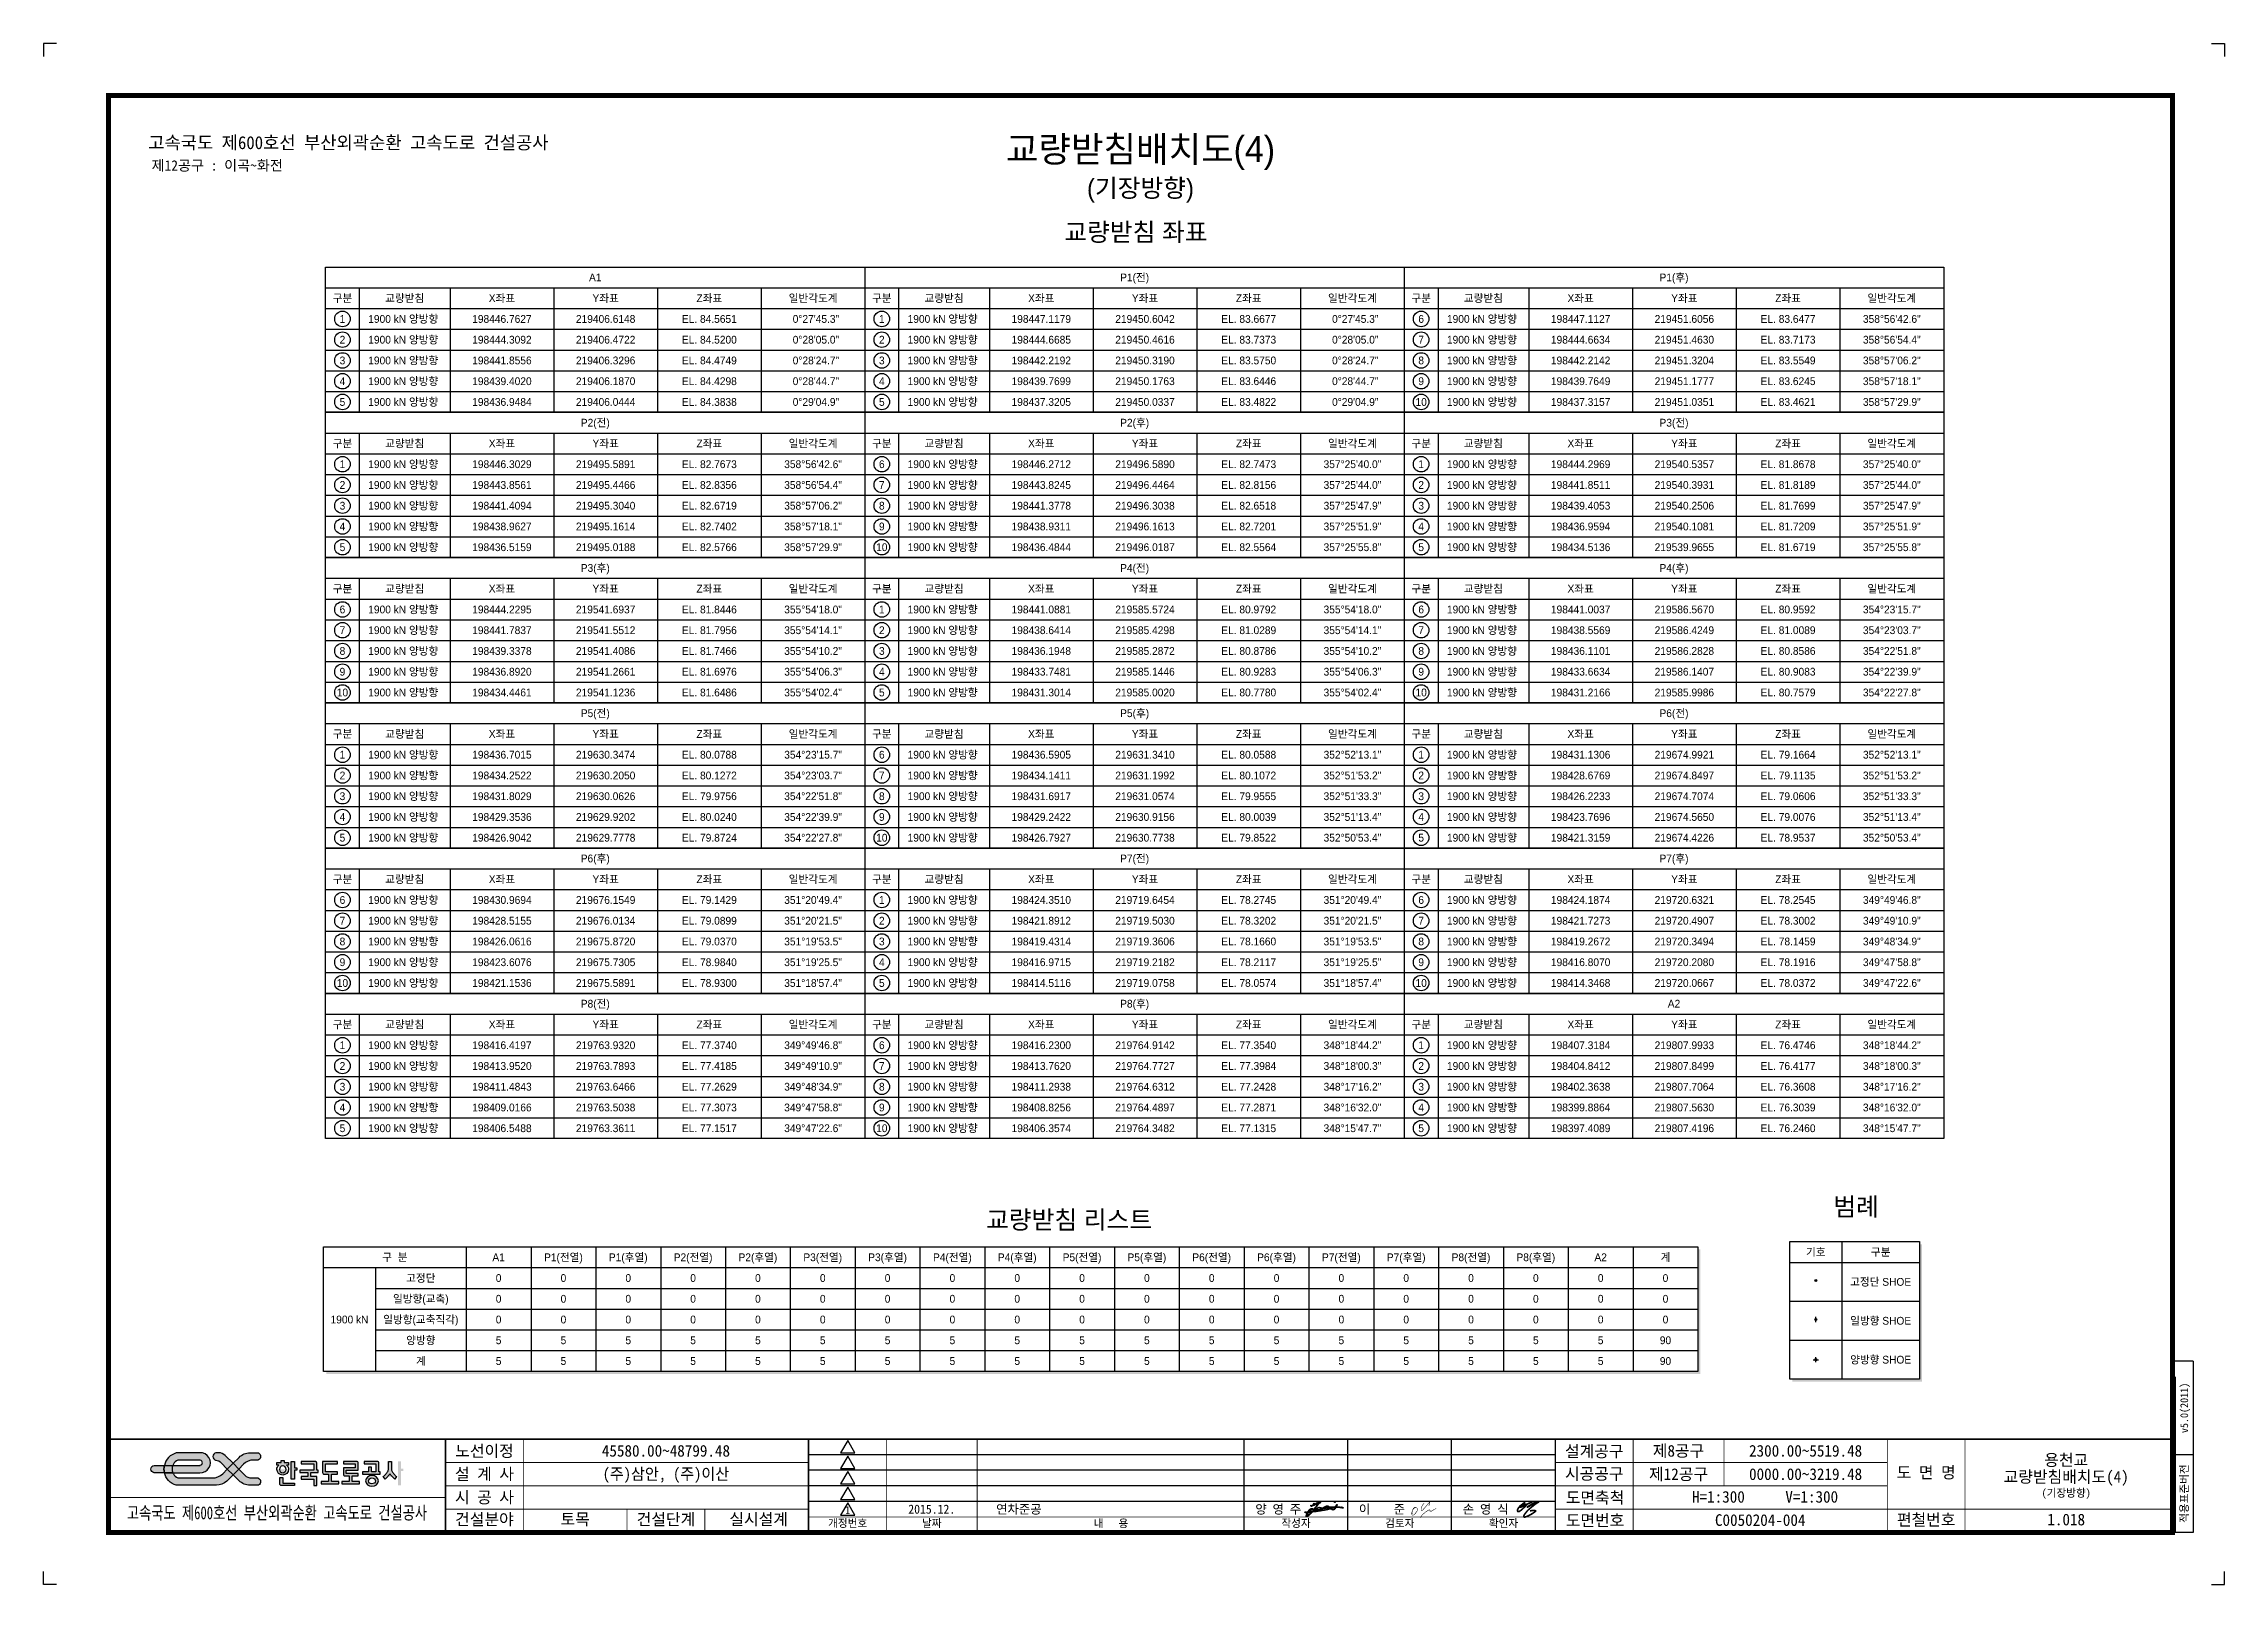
# Model space of a CAD drawing. Header units: feet. Extents: x 0 to 252300, y 0 to 178200.
import ezdxf
from ezdxf.enums import TextEntityAlignment as Align

# ---------------------------------------------------------------- set-up
doc = ezdxf.new("R2010")
doc.units = ezdxf.units.FT
doc.header["$LTSCALE"] = 3000
doc.header["$MEASUREMENT"] = 0
doc.layers.get('0').update_dxf_attribs({"linetype": 'CONTINUOUS'})
for name, color, linetype in [('CS-CONC-LEAN', 3, 'CONTINUOUS'), ('CS-TABL-LIN2', 1, 'CONTINUOUS'), ('CS-TABL-TEX2', 3, 'CONTINUOUS'), ('CX-BORD', 3, 'CONTINUOUS'), ('CX-BORD-LIN1', 4, 'CONTINUOUS'), ('CX-BORD-LIN2', 3, 'CONTINUOUS'), ('CX-BORD-TEX2', 7, 'CONTINUOUS'), ('CX-BORD-TEX3', 6, 'CONTINUOUS'), ('CX-MISC', 2, 'CONTINUOUS'), ('CZ-TEX1', 6, 'CONTINUOUS')]:
    doc.layers.add(name, color=color, linetype=linetype)
doc.styles.add('A_STANDARD', font='')
doc.styles.add('TB_TEXT', font='')
doc.styles.add('TB_WBTXT', font='')
doc.styles.add('TB_WMTXT', font='')
doc.styles.get('A_STANDARD').set_extended_font_data('Dotum')
doc.styles.get('TB_TEXT').set_extended_font_data('DotumChe')
doc.styles.get('TB_WBTXT').set_extended_font_data('Dotum')
doc.styles.get('TB_WMTXT').set_extended_font_data('DotumChe')

msp = doc.modelspace()

# ---------------------------------------------------------------- texts
at = {"layer": 'CS-TABL-TEX2', "style": 'A_STANDARD'}
for s, p in [('A1', (63823, 151157)), ('P1(전)', (126223, 151157)), ('P1(후)', (188623, 151157)), ('구분', (34573, 148757)), ('교량받침', (41773, 148757)), ('X좌표', (53023, 148757)), ('Y좌표', (65023, 148757)), ('Z좌표', (77023, 148757)), ('일반각도계', (89023, 148757)), ('구분', (96973, 148757)), ('교량받침', (104173, 148757)), ('X좌표', (115423, 148757)), ('Y좌표', (127423, 148757)), ('Z좌표', (139423, 148757)), ('일반각도계', (151423, 148757)), ('구분', (159373, 148757)), ('교량받침', (166573, 148757)), ('X좌표', (177823, 148757)), ('Y좌표', (189823, 148757)), ('Z좌표', (201823, 148757)), ('일반각도계', (213823, 148757)), ('1', (34573, 146357)), ('1900 kN 양방향 ', (41773, 146357)), ('198446.7627', (53023, 146357)), ('219406.6148', (65023, 146357)), ('EL. 84.5651', (77023, 146357)), ('  0°27\'45.3"', (89023, 146357)), ('1', (96973, 146357)), ('1900 kN 양방향 ', (104173, 146357)), ('198447.1179', (115423, 146357)), ('219450.6042', (127423, 146357)), ('EL. 83.6677', (139423, 146357)), ('  0°27\'45.3"', (151423, 146357)), ('6', (159373, 146357)), ('1900 kN 양방향 ', (166573, 146357)), ('198447.1127', (177823, 146357)), ('219451.6056', (189823, 146357)), ('EL. 83.6477', (201823, 146357)), ('358°56\'42.6"', (213823, 146357)), ('2', (34573, 143957)), ('1900 kN 양방향 ', (41773, 143957)), ('198444.3092', (53023, 143957)), ('219406.4722', (65023, 143957)), ('EL. 84.5200', (77023, 143957)), ('  0°28\'05.0"', (89023, 143957)), ('2', (96973, 143957)), ('1900 kN 양방향 ', (104173, 143957)), ('198444.6685', (115423, 143957)), ('219450.4616', (127423, 143957)), ('EL. 83.7373', (139423, 143957)), ('  0°28\'05.0"', (151423, 143957)), ('7', (159373, 143957)), ('1900 kN 양방향 ', (166573, 143957)), ('198444.6634', (177823, 143957)), ('219451.4630', (189823, 143957)), ('EL. 83.7173', (201823, 143957)), ('358°56\'54.4"', (213823, 143957)), ('3', (34573, 141557)), ('1900 kN 양방향 ', (41773, 141557)), ('198441.8556', (53023, 141557)), ('219406.3296', (65023, 141557)), ('EL. 84.4749', (77023, 141557)), ('  0°28\'24.7"', (89023, 141557)), ('3', (96973, 141557)), ('1900 kN 양방향 ', (104173, 141557)), ('198442.2192', (115423, 141557)), ('219450.3190', (127423, 141557)), ('EL. 83.5750', (139423, 141557)), ('  0°28\'24.7"', (151423, 141557)), ('8', (159373, 141557)), ('1900 kN 양방향 ', (166573, 141557)), ('198442.2142', (177823, 141557)), ('219451.3204', (189823, 141557)), ('EL. 83.5549', (201823, 141557)), ('358°57\'06.2"', (213823, 141557)), ('4', (34573, 139157)), ('1900 kN 양방향 ', (41773, 139157)), ('198439.4020', (53023, 139157)), ('219406.1870', (65023, 139157)), ('EL. 84.4298', (77023, 139157)), ('  0°28\'44.7"', (89023, 139157)), ('4', (96973, 139157)), ('1900 kN 양방향 ', (104173, 139157)), ('198439.7699', (115423, 139157)), ('219450.1763', (127423, 139157)), ('EL. 83.6446', (139423, 139157)), ('  0°28\'44.7"', (151423, 139157)), ('9', (159373, 139157)), ('1900 kN 양방향 ', (166573, 139157)), ('198439.7649', (177823, 139157)), ('219451.1777', (189823, 139157)), ('EL. 83.6245', (201823, 139157)), ('358°57\'18.1"', (213823, 139157)), ('5', (34573, 136757)), ('1900 kN 양방향 ', (41773, 136757)), ('198436.9484', (53023, 136757)), ('219406.0444', (65023, 136757)), ('EL. 84.3838', (77023, 136757)), ('  0°29\'04.9"', (89023, 136757)), ('5', (96973, 136757)), ('1900 kN 양방향 ', (104173, 136757)), ('198437.3205', (115423, 136757)), ('219450.0337', (127423, 136757)), ('EL. 83.4822', (139423, 136757)), ('  0°29\'04.9"', (151423, 136757)), ('10', (159373, 136757)), ('1900 kN 양방향 ', (166573, 136757)), ('198437.3157', (177823, 136757)), ('219451.0351', (189823, 136757)), ('EL. 83.4621', (201823, 136757)), ('358°57\'29.9"', (213823, 136757)), ('P2(전)', (63823, 134357)), ('P2(후)', (126223, 134357)), ('P3(전)', (188623, 134357)), ('구분', (34573, 131957)), ('교량받침', (41773, 131957)), ('X좌표', (53023, 131957)), ('Y좌표', (65023, 131957)), ('Z좌표', (77023, 131957)), ('일반각도계', (89023, 131957)), ('구분', (96973, 131957)), ('교량받침', (104173, 131957)), ('X좌표', (115423, 131957)), ('Y좌표', (127423, 131957)), ('Z좌표', (139423, 131957)), ('일반각도계', (151423, 131957)), ('구분', (159373, 131957)), ('교량받침', (166573, 131957)), ('X좌표', (177823, 131957)), ('Y좌표', (189823, 131957)), ('Z좌표', (201823, 131957)), ('일반각도계', (213823, 131957)), ('1', (34573, 129557)), ('1900 kN 양방향 ', (41773, 129557)), ('198446.3029', (53023, 129557)), ('219495.5891', (65023, 129557)), ('EL. 82.7673', (77023, 129557)), ('358°56\'42.6"', (89023, 129557)), ('6', (96973, 129557)), ('1900 kN 양방향 ', (104173, 129557)), ('198446.2712', (115423, 129557)), ('219496.5890', (127423, 129557)), ('EL. 82.7473', (139423, 129557)), ('357°25\'40.0"', (151423, 129557)), ('1', (159373, 129557)), ('1900 kN 양방향 ', (166573, 129557)), ('198444.2969', (177823, 129557)), ('219540.5357', (189823, 129557)), ('EL. 81.8678', (201823, 129557)), ('357°25\'40.0"', (213823, 129557)), ('2', (34573, 127157)), ('1900 kN 양방향 ', (41773, 127157)), ('198443.8561', (53023, 127157)), ('219495.4466', (65023, 127157)), ('EL. 82.8356', (77023, 127157)), ('358°56\'54.4"', (89023, 127157)), ('7', (96973, 127157)), ('1900 kN 양방향 ', (104173, 127157)), ('198443.8245', (115423, 127157)), ('219496.4464', (127423, 127157)), ('EL. 82.8156', (139423, 127157)), ('357°25\'44.0"', (151423, 127157)), ('2', (159373, 127157)), ('1900 kN 양방향 ', (166573, 127157)), ('198441.8511', (177823, 127157)), ('219540.3931', (189823, 127157)), ('EL. 81.8189', (201823, 127157)), ('357°25\'44.0"', (213823, 127157)), ('3', (34573, 124757)), ('1900 kN 양방향 ', (41773, 124757)), ('198441.4094', (53023, 124757)), ('219495.3040', (65023, 124757)), ('EL. 82.6719', (77023, 124757)), ('358°57\'06.2"', (89023, 124757)), ('8', (96973, 124757)), ('1900 kN 양방향 ', (104173, 124757)), ('198441.3778', (115423, 124757)), ('219496.3038', (127423, 124757)), ('EL. 82.6518', (139423, 124757)), ('357°25\'47.9"', (151423, 124757)), ('3', (159373, 124757)), ('1900 kN 양방향 ', (166573, 124757)), ('198439.4053', (177823, 124757)), ('219540.2506', (189823, 124757)), ('EL. 81.7699', (201823, 124757)), ('357°25\'47.9"', (213823, 124757)), ('4', (34573, 122357)), ('1900 kN 양방향 ', (41773, 122357)), ('198438.9627', (53023, 122357)), ('219495.1614', (65023, 122357)), ('EL. 82.7402', (77023, 122357)), ('358°57\'18.1"', (89023, 122357)), ('9', (96973, 122357)), ('1900 kN 양방향 ', (104173, 122357)), ('198438.9311', (115423, 122357)), ('219496.1613', (127423, 122357)), ('EL. 82.7201', (139423, 122357)), ('357°25\'51.9"', (151423, 122357)), ('4', (159373, 122357)), ('1900 kN 양방향 ', (166573, 122357)), ('198436.9594', (177823, 122357)), ('219540.1081', (189823, 122357)), ('EL. 81.7209', (201823, 122357)), ('357°25\'51.9"', (213823, 122357)), ('5', (34573, 119957)), ('1900 kN 양방향 ', (41773, 119957)), ('198436.5159', (53023, 119957)), ('219495.0188', (65023, 119957)), ('EL. 82.5766', (77023, 119957)), ('358°57\'29.9"', (89023, 119957)), ('10', (96973, 119957)), ('1900 kN 양방향 ', (104173, 119957)), ('198436.4844', (115423, 119957)), ('219496.0187', (127423, 119957)), ('EL. 82.5564', (139423, 119957)), ('357°25\'55.8"', (151423, 119957)), ('5', (159373, 119957)), ('1900 kN 양방향 ', (166573, 119957)), ('198434.5136', (177823, 119957)), ('219539.9655', (189823, 119957)), ('EL. 81.6719', (201823, 119957)), ('357°25\'55.8"', (213823, 119957)), ('P3(후)', (63823, 117557)), ('P4(전)', (126223, 117557)), ('P4(후)', (188623, 117557)), ('구분', (34573, 115157)), ('교량받침', (41773, 115157)), ('X좌표', (53023, 115157)), ('Y좌표', (65023, 115157)), ('Z좌표', (77023, 115157)), ('일반각도계', (89023, 115157)), ('구분', (96973, 115157)), ('교량받침', (104173, 115157)), ('X좌표', (115423, 115157)), ('Y좌표', (127423, 115157)), ('Z좌표', (139423, 115157)), ('일반각도계', (151423, 115157)), ('구분', (159373, 115157)), ('교량받침', (166573, 115157)), ('X좌표', (177823, 115157)), ('Y좌표', (189823, 115157)), ('Z좌표', (201823, 115157)), ('일반각도계', (213823, 115157)), ('6', (34573, 112757)), ('1900 kN 양방향 ', (41773, 112757)), ('198444.2295', (53023, 112757)), ('219541.6937', (65023, 112757)), ('EL. 81.8446', (77023, 112757)), ('355°54\'18.0"', (89023, 112757)), ('1', (96973, 112757)), ('1900 kN 양방향 ', (104173, 112757)), ('198441.0881', (115423, 112757)), ('219585.5724', (127423, 112757)), ('EL. 80.9792', (139423, 112757)), ('355°54\'18.0"', (151423, 112757)), ('6', (159373, 112757)), ('1900 kN 양방향 ', (166573, 112757)), ('198441.0037', (177823, 112757)), ('219586.5670', (189823, 112757)), ('EL. 80.9592', (201823, 112757)), ('354°23\'15.7"', (213823, 112757)), ('7', (34573, 110357)), ('1900 kN 양방향 ', (41773, 110357)), ('1900 kN 양방향 ', (41773, 107957)), ('198441.7837', (53023, 110357)), ('219541.5512', (65023, 110357)), ('EL. 81.7956', (77023, 110357)), ('355°54\'14.1"', (89023, 110357)), ('2', (96973, 110357)), ('1900 kN 양방향 ', (104173, 110357)), ('1900 kN 양방향 ', (104173, 107957)), ('198438.6414', (115423, 110357)), ('219585.4298', (127423, 110357)), ('EL. 81.0289', (139423, 110357)), ('355°54\'14.1"', (151423, 110357)), ('7', (159373, 110357)), ('1900 kN 양방향 ', (166573, 110357)), ('1900 kN 양방향 ', (166573, 107957)), ('198438.5569', (177823, 110357)), ('219586.4249', (189823, 110357)), ('EL. 81.0089', (201823, 110357)), ('354°23\'03.7"', (213823, 110357)), ('8', (34573, 107957)), ('9', (34573, 105557)), ('1900 kN 양방향 ', (41773, 105557)), ('198439.3378', (53023, 107957)), ('198436.8920', (53023, 105557)), ('219541.4086', (65023, 107957)), ('219541.2661', (65023, 105557)), ('EL. 81.7466', (77023, 107957)), ('EL. 81.6976', (77023, 105557)), ('355°54\'10.2"', (89023, 107957)), ('355°54\'06.3"', (89023, 105557)), ('4', (96973, 105557)), ('3', (96973, 107957)), ('1900 kN 양방향 ', (104173, 105557)), ('198436.1948', (115423, 107957)), ('198433.7481', (115423, 105557)), ('219585.2872', (127423, 107957)), ('219585.1446', (127423, 105557)), ('EL. 80.8786', (139423, 107957)), ('EL. 80.9283', (139423, 105557)), ('355°54\'10.2"', (151423, 107957)), ('355°54\'06.3"', (151423, 105557)), ('8', (159373, 107957)), ('9', (159373, 105557)), ('1900 kN 양방향 ', (166573, 105557)), ('198436.1101', (177823, 107957)), ('198433.6634', (177823, 105557)), ('219586.2828', (189823, 107957)), ('219586.1407', (189823, 105557)), ('EL. 80.8586', (201823, 107957)), ('EL. 80.9083', (201823, 105557)), ('354°22\'51.8"', (213823, 107957)), ('354°22\'39.9"', (213823, 105557)), ('10', (34573, 103157)), ('1900 kN 양방향 ', (41773, 103157)), ('198434.4461', (53023, 103157)), ('219541.1236', (65023, 103157)), ('EL. 81.6486', (77023, 103157)), ('355°54\'02.4"', (89023, 103157)), ('5', (96973, 103157)), ('1900 kN 양방향 ', (104173, 103157)), ('198431.3014', (115423, 103157)), ('219585.0020', (127423, 103157)), ('EL. 80.7780', (139423, 103157)), ('355°54\'02.4"', (151423, 103157)), ('10', (159373, 103157)), ('1900 kN 양방향 ', (166573, 103157)), ('198431.2166', (177823, 103157)), ('219585.9986', (189823, 103157)), ('EL. 80.7579', (201823, 103157)), ('354°22\'27.8"', (213823, 103157)), ('P5(전)', (63823, 100757)), ('P5(후)', (126223, 100757)), ('P6(전)', (188623, 100757)), ('구분', (34573, 98357)), ('교량받침', (41773, 98357)), ('X좌표', (53023, 98357)), ('Y좌표', (65023, 98357)), ('Z좌표', (77023, 98357)), ('일반각도계', (89023, 98357)), ('구분', (96973, 98357)), ('교량받침', (104173, 98357)), ('X좌표', (115423, 98357)), ('Y좌표', (127423, 98357)), ('Z좌표', (139423, 98357)), ('일반각도계', (151423, 98357)), ('구분', (159373, 98357)), ('교량받침', (166573, 98357)), ('X좌표', (177823, 98357)), ('Y좌표', (189823, 98357)), ('Z좌표', (201823, 98357)), ('일반각도계', (213823, 98357)), ('1', (34573, 95957)), ('1900 kN 양방향 ', (41773, 95957)), ('198436.7015', (53023, 95957)), ('219630.3474', (65023, 95957)), ('EL. 80.0788', (77023, 95957)), ('354°23\'15.7"', (89023, 95957)), ('6', (96973, 95957)), ('1900 kN 양방향 ', (104173, 95957)), ('198436.5905', (115423, 95957)), ('219631.3410', (127423, 95957)), ('EL. 80.0588', (139423, 95957)), ('352°52\'13.1"', (151423, 95957)), ('1', (159373, 95957)), ('1900 kN 양방향 ', (166573, 95957)), ('198431.1306', (177823, 95957)), ('219674.9921', (189823, 95957)), ('EL. 79.1664', (201823, 95957)), ('352°52\'13.1"', (213823, 95957)), ('2', (34573, 93557)), ('1900 kN 양방향 ', (41773, 93557)), ('198434.2522', (53023, 93557)), ('219630.2050', (65023, 93557)), ('EL. 80.1272', (77023, 93557)), ('354°23\'03.7"', (89023, 93557)), ('7', (96973, 93557)), ('1900 kN 양방향 ', (104173, 93557)), ('198434.1411', (115423, 93557)), ('219631.1992', (127423, 93557)), ('EL. 80.1072', (139423, 93557)), ('352°51\'53.2"', (151423, 93557)), ('2', (159373, 93557)), ('1900 kN 양방향 ', (166573, 93557)), ('198428.6769', (177823, 93557)), ('219674.8497', (189823, 93557)), ('EL. 79.1135', (201823, 93557)), ('352°51\'53.2"', (213823, 93557)), ('3', (34573, 91157)), ('1900 kN 양방향 ', (41773, 91157)), ('198431.8029', (53023, 91157)), ('219630.0626', (65023, 91157)), ('EL. 79.9756', (77023, 91157)), ('354°22\'51.8"', (89023, 91157)), ('8', (96973, 91157)), ('1900 kN 양방향 ', (104173, 91157)), ('198431.6917', (115423, 91157)), ('219631.0574', (127423, 91157)), ('EL. 79.9555', (139423, 91157)), ('352°51\'33.3"', (151423, 91157)), ('3', (159373, 91157)), ('1900 kN 양방향 ', (166573, 91157)), ('198426.2233', (177823, 91157)), ('219674.7074', (189823, 91157)), ('EL. 79.0606', (201823, 91157)), ('352°51\'33.3"', (213823, 91157)), ('4', (34573, 88757)), ('1900 kN 양방향 ', (41773, 88757)), ('198429.3536', (53023, 88757)), ('219629.9202', (65023, 88757)), ('EL. 80.0240', (77023, 88757)), ('354°22\'39.9"', (89023, 88757)), ('9', (96973, 88757)), ('1900 kN 양방향 ', (104173, 88757)), ('198429.2422', (115423, 88757)), ('219630.9156', (127423, 88757)), ('EL. 80.0039', (139423, 88757)), ('352°51\'13.4"', (151423, 88757)), ('4', (159373, 88757)), ('1900 kN 양방향 ', (166573, 88757)), ('198423.7696', (177823, 88757)), ('219674.5650', (189823, 88757)), ('EL. 79.0076', (201823, 88757)), ('352°51\'13.4"', (213823, 88757)), ('5', (34573, 86357)), ('1900 kN 양방향 ', (41773, 86357)), ('198426.9042', (53023, 86357)), ('219629.7778', (65023, 86357)), ('EL. 79.8724', (77023, 86357)), ('354°22\'27.8"', (89023, 86357)), ('10', (96973, 86357)), ('1900 kN 양방향 ', (104173, 86357)), ('198426.7927', (115423, 86357)), ('219630.7738', (127423, 86357)), ('EL. 79.8522', (139423, 86357)), ('352°50\'53.4"', (151423, 86357)), ('5', (159373, 86357)), ('1900 kN 양방향 ', (166573, 86357)), ('198421.3159', (177823, 86357)), ('219674.4226', (189823, 86357)), ('EL. 78.9537', (201823, 86357)), ('352°50\'53.4"', (213823, 86357)), ('P6(후)', (63823, 83957)), ('P7(전)', (126223, 83957)), ('P7(후)', (188623, 83957)), ('구분', (34573, 81557)), ('교량받침', (41773, 81557)), ('X좌표', (53023, 81557)), ('Y좌표', (65023, 81557)), ('Z좌표', (77023, 81557)), ('일반각도계', (89023, 81557)), ('구분', (96973, 81557)), ('교량받침', (104173, 81557)), ('X좌표', (115423, 81557)), ('Y좌표', (127423, 81557)), ('Z좌표', (139423, 81557)), ('일반각도계', (151423, 81557)), ('구분', (159373, 81557)), ('교량받침', (166573, 81557)), ('X좌표', (177823, 81557)), ('Y좌표', (189823, 81557)), ('Z좌표', (201823, 81557)), ('일반각도계', (213823, 81557)), ('6', (34573, 79157)), ('1900 kN 양방향 ', (41773, 79157)), ('198430.9694', (53023, 79157)), ('219676.1549', (65023, 79157)), ('EL. 79.1429', (77023, 79157)), ('351°20\'49.4"', (89023, 79157)), ('1', (96973, 79157)), ('1900 kN 양방향 ', (104173, 79157)), ('198424.3510', (115423, 79157)), ('219719.6454', (127423, 79157)), ('EL. 78.2745', (139423, 79157)), ('351°20\'49.4"', (151423, 79157)), ('6', (159373, 79157)), ('1900 kN 양방향 ', (166573, 79157)), ('198424.1874', (177823, 79157)), ('219720.6321', (189823, 79157)), ('EL. 78.2545', (201823, 79157)), ('349°49\'46.8"', (213823, 79157)), ('7', (34573, 76757)), ('1900 kN 양방향 ', (41773, 76757)), ('198428.5155', (53023, 76757)), ('219676.0134', (65023, 76757)), ('EL. 79.0899', (77023, 76757)), ('351°20\'21.5"', (89023, 76757)), ('2', (96973, 76757)), ('1900 kN 양방향 ', (104173, 76757)), ('198421.8912', (115423, 76757)), ('219719.5030', (127423, 76757)), ('EL. 78.3202', (139423, 76757)), ('351°20\'21.5"', (151423, 76757)), ('7', (159373, 76757)), ('1900 kN 양방향 ', (166573, 76757)), ('198421.7273', (177823, 76757)), ('219720.4907', (189823, 76757)), ('EL. 78.3002', (201823, 76757)), ('349°49\'10.9"', (213823, 76757)), ('8', (34573, 74357)), ('1900 kN 양방향 ', (41773, 74357)), ('198426.0616', (53023, 74357)), ('219675.8720', (65023, 74357)), ('EL. 79.0370', (77023, 74357)), ('351°19\'53.5"', (89023, 74357)), ('3', (96973, 74357)), ('1900 kN 양방향 ', (104173, 74357)), ('198419.4314', (115423, 74357)), ('219719.3606', (127423, 74357)), ('EL. 78.1660', (139423, 74357)), ('351°19\'53.5"', (151423, 74357)), ('8', (159373, 74357)), ('1900 kN 양방향 ', (166573, 74357)), ('198419.2672', (177823, 74357)), ('219720.3494', (189823, 74357)), ('EL. 78.1459', (201823, 74357)), ('349°48\'34.9"', (213823, 74357)), ('9', (34573, 71957)), ('1900 kN 양방향 ', (41773, 71957)), ('198423.6076', (53023, 71957)), ('219675.7305', (65023, 71957)), ('EL. 78.9840', (77023, 71957)), ('351°19\'25.5"', (89023, 71957)), ('4', (96973, 71957)), ('1900 kN 양방향 ', (104173, 71957)), ('198416.9715', (115423, 71957)), ('219719.2182', (127423, 71957)), ('EL. 78.2117', (139423, 71957)), ('351°19\'25.5"', (151423, 71957)), ('9', (159373, 71957)), ('1900 kN 양방향 ', (166573, 71957)), ('198416.8070', (177823, 71957)), ('219720.2080', (189823, 71957)), ('EL. 78.1916', (201823, 71957)), ('349°47\'58.8"', (213823, 71957)), ('10', (34573, 69557)), ('1900 kN 양방향 ', (41773, 69557)), ('198421.1536', (53023, 69557)), ('219675.5891', (65023, 69557)), ('EL. 78.9300', (77023, 69557)), ('351°18\'57.4"', (89023, 69557)), ('5', (96973, 69557)), ('1900 kN 양방향 ', (104173, 69557)), ('198414.5116', (115423, 69557)), ('219719.0758', (127423, 69557)), ('EL. 78.0574', (139423, 69557)), ('351°18\'57.4"', (151423, 69557)), ('10', (159373, 69557)), ('1900 kN 양방향 ', (166573, 69557)), ('198414.3468', (177823, 69557)), ('219720.0667', (189823, 69557)), ('EL. 78.0372', (201823, 69557)), ('349°47\'22.6"', (213823, 69557)), ('P8(전)', (63823, 67157)), ('P8(후)', (126223, 67157)), ('A2', (188623, 67157)), ('구분', (34573, 64757)), ('교량받침', (41773, 64757)), ('X좌표', (53023, 64757)), ('Y좌표', (65023, 64757)), ('Z좌표', (77023, 64757)), ('일반각도계', (89023, 64757)), ('구분', (96973, 64757)), ('교량받침', (104173, 64757)), ('X좌표', (115423, 64757)), ('Y좌표', (127423, 64757)), ('Z좌표', (139423, 64757)), ('일반각도계', (151423, 64757)), ('구분', (159373, 64757)), ('교량받침', (166573, 64757)), ('X좌표', (177823, 64757)), ('Y좌표', (189823, 64757)), ('Z좌표', (201823, 64757)), ('일반각도계', (213823, 64757)), ('1', (34573, 62357)), ('1900 kN 양방향 ', (41773, 62357)), ('198416.4197', (53023, 62357)), ('219763.9320', (65023, 62357)), ('EL. 77.3740', (77023, 62357)), ('349°49\'46.8"', (89023, 62357)), ('6', (96973, 62357)), ('1900 kN 양방향 ', (104173, 62357)), ('198416.2300', (115423, 62357)), ('219764.9142', (127423, 62357)), ('EL. 77.3540', (139423, 62357)), ('348°18\'44.2"', (151423, 62357)), ('1', (159373, 62357)), ('1900 kN 양방향 ', (166573, 62357)), ('198407.3184', (177823, 62357)), ('219807.9933', (189823, 62357)), ('EL. 76.4746', (201823, 62357)), ('348°18\'44.2"', (213823, 62357)), ('2', (34573, 59957)), ('1900 kN 양방향 ', (41773, 59957)), ('1900 kN 양방향 ', (41773, 57557)), ('198413.9520', (53023, 59957)), ('219763.7893', (65023, 59957)), ('EL. 77.4185', (77023, 59957)), ('349°49\'10.9"', (89023, 59957)), ('7', (96973, 59957)), ('1900 kN 양방향 ', (104173, 59957)), ('1900 kN 양방향 ', (104173, 57557)), ('198413.7620', (115423, 59957)), ('219764.7727', (127423, 59957)), ('EL. 77.3984', (139423, 59957)), ('348°18\'00.3"', (151423, 59957)), ('2', (159373, 59957)), ('1900 kN 양방향 ', (166573, 59957)), ('1900 kN 양방향 ', (166573, 57557)), ('198404.8412', (177823, 59957)), ('219807.8499', (189823, 59957)), ('EL. 76.4177', (201823, 59957)), ('348°18\'00.3"', (213823, 59957)), ('4', (34573, 55157)), ('3', (34573, 57557)), ('1900 kN 양방향 ', (41773, 55157)), ('198411.4843', (53023, 57557)), ('198409.0166', (53023, 55157)), ('219763.6466', (65023, 57557)), ('219763.5038', (65023, 55157)), ('EL. 77.2629', (77023, 57557)), ('EL. 77.3073', (77023, 55157)), ('349°48\'34.9"', (89023, 57557)), ('349°47\'58.8"', (89023, 55157)), ('8', (96973, 57557)), ('9', (96973, 55157)), ('1900 kN 양방향 ', (104173, 55157)), ('198411.2938', (115423, 57557)), ('198408.8256', (115423, 55157)), ('219764.6312', (127423, 57557)), ('219764.4897', (127423, 55157)), ('EL. 77.2428', (139423, 57557)), ('EL. 77.2871', (139423, 55157)), ('348°17\'16.2"', (151423, 57557)), ('348°16\'32.0"', (151423, 55157)), ('4', (159373, 55157)), ('3', (159373, 57557)), ('1900 kN 양방향 ', (166573, 55157)), ('198402.3638', (177823, 57557)), ('198399.8864', (177823, 55157)), ('219807.7064', (189823, 57557)), ('219807.5630', (189823, 55157)), ('EL. 76.3608', (201823, 57557)), ('EL. 76.3039', (201823, 55157)), ('348°17\'16.2"', (213823, 57557)), ('348°16\'32.0"', (213823, 55157)), ('5', (34573, 52757)), ('1900 kN 양방향 ', (41773, 52757)), ('198406.5488', (53023, 52757)), ('219763.3611', (65023, 52757)), ('EL. 77.1517', (77023, 52757)), ('349°47\'22.6"', (89023, 52757)), ('10', (96973, 52757)), ('1900 kN 양방향 ', (104173, 52757)), ('198406.3574', (115423, 52757)), ('219764.3482', (127423, 52757)), ('EL. 77.1315', (139423, 52757)), ('348°15\'47.7"', (151423, 52757)), ('5', (159373, 52757)), ('1900 kN 양방향 ', (166573, 52757)), ('198397.4089', (177823, 52757)), ('219807.4196', (189823, 52757)), ('EL. 76.2460', (201823, 52757)), ('348°15\'47.7"', (213823, 52757)), ('구  분', (40640, 37831)), ('A1', (52640, 37831)), ('P1(전열)', (60140, 37831)), ('P1(후열)', (67640, 37831)), ('P2(전열)', (75140, 37831)), ('P2(후열)', (82640, 37831)), ('P3(전열)', (90140, 37831)), ('P3(후열)', (97640, 37831)), ('P4(전열)', (105140, 37831)), ('P4(후열)', (112640, 37831)), ('P5(전열)', (120140, 37831)), ('P5(후열)', (127640, 37831)), ('P6(전열)', (135140, 37831)), ('P6(후열)', (142640, 37831)), ('P7(전열)', (150140, 37831)), ('P7(후열)', (157640, 37831)), ('P8(전열)', (165140, 37831)), ('P8(후열)', (172640, 37831)), ('A2', (180140, 37831)), ('계', (187640, 37831)), ('기호', (205032, 38438)), ('구분', (212532, 38438)), ('고정단', (43640, 35431)), ('0', (52640, 35431)), ('0', (60140, 35431)), ('0', (67640, 35431)), ('0', (75140, 35431)), ('0', (82640, 35431)), ('0', (90140, 35431)), ('0', (97640, 35431)), ('0', (105140, 35431)), ('0', (112640, 35431)), ('0', (120140, 35431)), ('0', (127640, 35431)), ('0', (135140, 35431)), ('0', (142640, 35431)), ('0', (150140, 35431)), ('0', (157640, 35431)), ('0', (165140, 35431)), ('0', (172640, 35431)), ('0', (180140, 35431)), ('0', (187640, 35431)), ('고정단 SHOE', (212532, 34988)), ('일방향(교축)', (43640, 33031)), ('0', (52640, 33031)), ('0', (60140, 33031)), ('0', (67640, 33031)), ('0', (75140, 33031)), ('0', (82640, 33031)), ('0', (90140, 33031)), ('0', (97640, 33031)), ('0', (105140, 33031)), ('0', (112640, 33031)), ('0', (120140, 33031)), ('0', (127640, 33031)), ('0', (135140, 33031)), ('0', (142640, 33031)), ('0', (150140, 33031)), ('0', (157640, 33031)), ('0', (165140, 33031)), ('0', (172640, 33031)), ('0', (180140, 33031)), ('0', (187640, 33031)), ('1900 kN', (35390, 30631)), ('일방향(교축직각)', (43640, 30631)), ('0', (52640, 30631)), ('0', (60140, 30631)), ('0', (67640, 30631)), ('0', (75140, 30631)), ('0', (82640, 30631)), ('0', (90140, 30631)), ('0', (97640, 30631)), ('0', (105140, 30631)), ('0', (112640, 30631)), ('0', (120140, 30631)), ('0', (127640, 30631)), ('0', (135140, 30631)), ('0', (142640, 30631)), ('0', (150140, 30631)), ('0', (157640, 30631)), ('0', (165140, 30631)), ('0', (172640, 30631)), ('0', (180140, 30631)), ('0', (187640, 30631)), ('일방향 SHOE', (212532, 30488)), ('양방향', (43640, 28231)), ('5', (52640, 28231)), ('5', (60140, 28231)), ('5', (67640, 28231)), ('5', (75140, 28231)), ('5', (82640, 28231)), ('5', (90140, 28231)), ('5', (97640, 28231)), ('5', (105140, 28231)), ('5', (112640, 28231)), ('5', (120140, 28231)), ('5', (127640, 28231)), ('5', (135140, 28231)), ('5', (142640, 28231)), ('5', (150140, 28231)), ('5', (157640, 28231)), ('5', (165140, 28231)), ('5', (172640, 28231)), ('5', (180140, 28231)), ('90', (187640, 28231)), ('계', (43640, 25831)), ('5', (52640, 25831)), ('5', (60140, 25831)), ('5', (67640, 25831)), ('5', (75140, 25831)), ('5', (82640, 25831)), ('5', (90140, 25831)), ('5', (97640, 25831)), ('5', (105140, 25831)), ('5', (112640, 25831)), ('5', (120140, 25831)), ('5', (127640, 25831)), ('5', (135140, 25831)), ('5', (142640, 25831)), ('5', (150140, 25831)), ('5', (157640, 25831)), ('5', (165140, 25831)), ('5', (172640, 25831)), ('5', (180140, 25831)), ('90', (187640, 25831)), ('양방향 SHOE', (212532, 25988))]:
    msp.add_text(s, height=900, dxfattribs=at).set_placement(p, align=Align.MIDDLE_CENTER)
at = {"layer": 'CZ-TEX1', "style": 'A_STANDARD'}
for s, p in [('교량받침 좌표', (126373, 155357)), ('교량받침 리스트', (118643, 41117)), ('범례', (209682, 42638))]:
    msp.add_text(s, height=2100, dxfattribs=at).set_placement(p, align=Align.CENTER)

# ---------------------------------------------------------------- blocks, each defined once
blk = doc.blocks.new('CXGLOGO-EX흑백')
h = blk.add_hatch(color=256)
h.paths.add_polyline_path([(12.63, 2.93), (13.94, 2.93, 0.130785), (14.2, 3, 0.568608), (14.23, 5.18, 0.139223), (13.96, 5.26), (11.43, 5.26, 0.198912), (7.89, 3.79), (5.96, 1.87), (7.79, 0.04), (9.3, 1.55, -0.198912)])
h.paths.add_polyline_path([(5.96, -1.79), (4.13, 0.04), (2.64, -1.46, -0.198912), (-0.68, -2.83), (-11.36, -2.83, -0.149968), (-12.24, -2.56, -0.149163), (-13.39, -1.14), (-16.1, -1.14, 0.278403), (-12.27, -5.13, 0.065939), (-11.87, -5.18), (0.62, -5.18, 0.198912), (3.94, -3.81)])
h.paths.add_polyline_path([(-16.1, 1.21), (-19.37, 1.21, 0.888889), (-19.37, -1.14), (-16.1, -1.14, -0.111111)])
h.paths.add_polyline_path([(-11.36, 2.91), (-4.68, 2.91, -0.057559), (-4.56, 2.9, -0.792918), (-4.56, 1.23, -0.057559), (-4.68, 1.21), (-13.39, 1.21, 0.193915), (-13.39, -1.14), (-4.74, -1.14, 1.071754), (-4.74, 5.26), (-11.87, 5.26, 0.065939), (-12.27, 5.21, 0.278403), (-16.1, 1.21), (-13.39, 1.21, -0.149163), (-12.24, 2.64, -0.149968)])
h = blk.add_hatch(color=256)
h.paths.add_polyline_path([(5.96, 1.87), (4.13, 0.04), (5.96, -1.79), (7.79, 0.04)])
h.paths.add_polyline_path([(-13.39, 1.21), (-16.1, 1.21, 0.111111), (-16.1, -1.14), (-13.39, -1.14, -0.193915)])
h = blk.add_hatch(color=256)
h.paths.add_polyline_path([(3.49, 4.34, 0.198912), (1.27, 5.26), (0.48, 5.26, 0.833808), (0.38, 2.93, -0.177326), (2.18, 1.99), (4.13, 0.04), (5.96, 1.87)])
h.paths.add_polyline_path([(9.74, -1.92), (7.79, 0.04), (5.96, -1.79), (7.89, -3.71, 0.198912), (11.43, -5.18), (13.94, -5.18, 0.129219), (14.2, -5.12, 0.604319), (14.13, -2.89, 0.11379), (13.9, -2.83), (11.96, -2.83, -0.198912)])
h = blk.add_hatch(color=256)
edge = h.paths.add_edge_path()
edge.add_line((55.91, 2.5), (56.86, 2.5))
edge.add_line((56.86, 2.5), (56.86, 0.09))
edge.add_arc((58.53, 0.09), 1.68, 180, 195.40835)
edge.add_arc((58.47, 0.08), 1.62, 195.40835, 211.40699)
edge.add_arc((62.73, 2.67), 6.6, 211.40699, 220.88462)
edge.add_arc((62.66, 2.61), 6.51, 220.88462, 230.49861)
edge.add_line((58.52, -2.41), (57.95, -3.23))
edge.add_arc((62.64, 2.48), 7.39, 221.3708, 230.56833, ccw=False)
edge.add_arc((62.86, 2.67), 7.69, 212.52838, 221.37282, ccw=False)
edge.add_arc((49.9, 2.67), 7.69, 318.62717, 327.47163, ccw=False)
edge.add_arc((50.12, 2.48), 7.39, 309.43168, 318.62919, ccw=False)
edge.add_line((54.82, -3.23), (54.24, -2.41))
edge.add_arc((50.17, 2.55), 6.42, 309.43551, 319.18126)
edge.add_arc((49.96, 2.73), 6.69, 319.17872, 328.52967)
edge.add_arc((54.29, 0.07), 1.61, 328.57646, 344.60819)
edge.add_arc((54.23, 0.09), 1.67, 344.57291, 360.01873)
edge.add_line((55.91, 0.09), (55.91, 2.5))
edge = h.paths.add_edge_path()
edge.add_arc((22.07, -0.1), 1.77, 0.34469, 51.80654, ccw=False)
edge.add_arc((21.99, -0.04), 1.86, 268.63901, 358.48882, ccw=False)
edge.add_arc((21.9, -0.04), 1.86, 181.49526, 271.37691, ccw=False)
edge.add_arc((21.82, -0.1), 1.77, 128.19451, 179.65427, ccw=False)
edge.add_line((20.72, 1.3), (20.04, 1.3))
edge.add_line((20.04, 1.3), (20.04, 2.11))
edge.add_line((20.04, 2.11), (21.47, 2.11))
edge.add_line((21.47, 2.11), (21.47, 2.75))
edge.add_line((21.47, 2.75), (22.42, 2.75))
edge.add_line((22.42, 2.75), (22.42, 2.11))
edge.add_line((22.42, 2.11), (23.84, 2.11))
edge.add_line((23.84, 2.11), (23.84, 1.3))
edge.add_line((23.84, 1.3), (23.17, 1.3))
h.paths.add_polyline_path([(60.66, 0.17), (60.66, -0.6), (59.94, -0.6), (59.94, -5.25), (58.99, -5.25), (58.99, 2.5), (59.94, 2.5), (59.94, 0.17)])
edge = h.paths.add_edge_path()
edge.add_line((48.07, 2.5), (48.07, 1.72))
edge.add_line((48.07, 1.72), (51.87, 1.72))
edge.add_line((51.87, 1.72), (51.87, -0.86))
edge.add_line((51.87, -0.86), (50.44, -0.86))
edge.add_line((50.44, -0.86), (50.44, 0.69))
edge.add_line((50.44, 0.69), (49.49, 0.69))
edge.add_line((49.49, 0.69), (49.49, -0.86))
edge.add_line((49.49, -0.86), (47.59, -0.86))
edge.add_line((47.59, -0.86), (47.59, -1.63))
edge.add_line((47.59, -1.63), (53.29, -1.63))
edge.add_line((53.29, -1.63), (53.29, -0.86))
edge.add_line((53.29, -0.86), (52.82, -0.86))
edge.add_line((52.82, -0.86), (52.82, 1.98))
edge.add_arc((52.27, 1.98), 0.549, 360, 400.6008)
edge.add_arc((52.34, 2.04), 0.455, 40.6008, 89.66109)
edge.add_line((52.34, 2.5), (48.07, 2.5))
edge = h.paths.add_edge_path()
edge.add_line((41.42, 2.5), (41.42, 1.72))
edge.add_line((41.42, 1.72), (45.22, 1.72))
edge.add_line((45.22, 1.72), (45.22, 0.43))
edge.add_line((45.22, 0.43), (41.42, 0.43))
edge.add_line((41.42, 0.43), (41.42, -1.63))
edge.add_arc((41.97, -1.63), 0.549, 180, 220.6008)
edge.add_arc((41.9, -1.7), 0.455, 220.6008, 269.66109)
edge.add_line((41.89, -2.15), (43.32, -2.15))
edge.add_line((43.32, -2.15), (43.32, -3.96))
edge.add_line((43.32, -3.96), (40.94, -3.96))
edge.add_line((40.94, -3.96), (40.94, -4.73))
edge.add_line((40.94, -4.73), (46.64, -4.73))
edge.add_line((46.64, -4.73), (46.64, -3.96))
edge.add_line((46.64, -3.96), (44.27, -3.96))
edge.add_line((44.27, -3.96), (44.27, -2.15))
edge.add_line((44.27, -2.15), (46.17, -2.15))
edge.add_line((46.17, -2.15), (46.17, -1.38))
edge.add_line((46.17, -1.38), (42.37, -1.38))
edge.add_line((42.37, -1.38), (42.37, -0.34))
edge.add_line((42.37, -0.34), (46.17, -0.34))
edge.add_line((46.17, -0.34), (46.17, 1.98))
edge.add_arc((45.62, 1.98), 0.549, 360, 400.6008)
edge.add_arc((45.69, 2.04), 0.455, 40.6008, 89.66109)
edge.add_line((45.69, 2.5), (41.42, 2.5))
edge = h.paths.add_edge_path()
edge.add_line((39.52, 2.5), (34.77, 2.5))
edge.add_line((34.77, 2.5), (34.77, -1.12))
edge.add_arc((35.32, -1.12), 0.549, 180, 220.6008)
edge.add_arc((35.25, -1.18), 0.455, 220.6008, 269.66109)
edge.add_line((35.24, -1.63), (36.67, -1.63))
edge.add_line((36.67, -1.63), (36.67, -3.96))
edge.add_line((36.67, -3.96), (34.29, -3.96))
edge.add_line((34.29, -3.96), (34.29, -4.73))
edge.add_line((34.29, -4.73), (39.99, -4.73))
edge.add_line((39.99, -4.73), (39.99, -3.96))
edge.add_line((39.99, -3.96), (37.62, -3.96))
edge.add_line((37.62, -3.96), (37.62, -1.63))
edge.add_line((37.62, -1.63), (39.52, -1.63))
edge.add_line((39.52, -1.63), (39.52, -0.86))
edge.add_line((39.52, -0.86), (35.72, -0.86))
edge.add_line((35.72, -0.86), (35.72, 1.72))
edge.add_line((35.72, 1.72), (39.52, 1.72))
edge.add_line((39.52, 1.72), (39.52, 2.5))
edge = h.paths.add_edge_path()
edge.add_line((31.92, -5.25), (32.87, -5.25))
edge.add_line((32.87, -5.25), (32.87, -2.41))
edge.add_line((32.87, -2.41), (30.97, -2.41))
edge.add_line((30.97, -2.41), (30.97, -1.12))
edge.add_line((30.97, -1.12), (33.34, -1.12))
edge.add_line((33.34, -1.12), (33.34, -0.34))
edge.add_line((33.34, -0.34), (32.87, -0.34))
edge.add_line((32.87, -0.34), (32.87, 1.98))
edge.add_arc((32.32, 1.98), 0.549, 360, 400.6008)
edge.add_arc((32.39, 2.04), 0.455, 40.6008, 89.66109)
edge.add_line((32.39, 2.5), (27.88, 2.5))
edge.add_line((27.88, 2.5), (27.88, 1.72))
edge.add_line((27.88, 1.72), (31.92, 1.72))
edge.add_line((31.92, 1.72), (31.92, -0.34))
edge.add_line((31.92, -0.34), (27.41, -0.34))
edge.add_line((27.41, -0.34), (27.41, -1.12))
edge.add_line((27.41, -1.12), (30.02, -1.12))
edge.add_line((30.02, -1.12), (30.02, -2.41))
edge.add_line((30.02, -2.41), (27.88, -2.41))
edge.add_line((27.88, -2.41), (27.88, -3.18))
edge.add_line((27.88, -3.18), (31.92, -3.18))
edge.add_line((31.92, -3.18), (31.92, -5.25))
edge = h.paths.add_edge_path()
edge.add_line((25.74, -5.25), (21.47, -5.25))
edge.add_arc((21.47, -4.8), 0.449, 220.2619, 270, ccw=False)
edge.add_arc((21.55, -4.73), 0.558, 180.33891, 220.2619, ccw=False)
edge.add_arc((195.56, -3.7), 174.57, 179.66109, 180.33891, ccw=False)
edge.add_line((20.99, -2.67), (21.94, -2.67))
edge.add_line((21.94, -2.67), (21.94, -4.47))
edge.add_line((21.94, -4.47), (25.74, -4.47))
edge.add_line((25.74, -4.47), (25.74, -5.25))
edge = h.paths.add_edge_path(flags=16)
edge.add_ellipse((50.6, -3.77), major_axis=(-1.11, 0), ratio=0.86651, start_angle=0, end_angle=360)
edge = h.paths.add_edge_path()
edge.add_ellipse((50.6, -3.77), major_axis=(2.06, 0), ratio=0.842916, start_angle=0, end_angle=360, ccw=False)
h.paths.add_polyline_path([(26.46, 0.43), (26.46, -0.34), (25.74, -0.34), (25.74, -3.18), (24.67, -3.18), (24.67, 2.5), (25.74, 2.5), (25.74, 0.43)])
edge = h.paths.add_edge_path(flags=16)
edge.add_ellipse((21.94, -0.09), major_axis=(0, 1.22), ratio=0.776497, start_angle=0, end_angle=360, ccw=False)
for points in [[(-19.37, -1.14, -0.888889), (-19.37, 1.21), (-16.1, 1.21, 0.111111), (-16.1, -1.14)], [(-16.1, 1.21), (-13.39, 1.21, 0.193915), (-13.39, -1.14), (-16.1, -1.14, -0.111111)], [(5.96, -1.79), (3.94, -3.81, -0.198912), (0.62, -5.18), (-11.87, -5.18, -0.065939), (-12.27, -5.13, -0.278403), (-16.1, -1.14), (-13.39, -1.14, 0.149163), (-12.24, -2.56, 0.149968), (-11.36, -2.83), (-0.68, -2.83, 0.198912), (2.64, -1.46), (4.13, 0.04)], [(14.2, 3, -0.130785), (13.94, 2.93), (12.63, 2.93, 0.198912), (9.3, 1.55), (7.79, 0.04), (5.96, 1.87), (7.89, 3.79, -0.198912), (11.43, 5.26), (13.96, 5.26, -0.139223), (14.23, 5.18, -0.568608)], [(7.79, 0.04), (9.74, -1.92, 0.198912), (11.96, -2.83), (13.9, -2.83, -0.11379), (14.13, -2.89, -0.604319), (14.2, -5.12, -0.129219), (13.94, -5.18), (11.43, -5.18, -0.198912), (7.89, -3.71), (5.96, -1.79)]]:
    blk.add_lwpolyline(points, format="xyb", close=True)
for points in [[(-11.36, 2.91, 0.149968), (-12.24, 2.64, 0.149163), (-13.39, 1.21, 0.193915), (-13.39, -1.14), (-4.74, -1.14, 1.071754), (-4.74, 5.26), (-11.87, 5.26, 0.065939), (-12.27, 5.21, 0.278403), (-16.1, 1.21), (-13.39, 1.21), (-4.68, 1.21, 0.057559), (-4.56, 1.23, 0.792918), (-4.56, 2.9, 0.057559), (-4.68, 2.91), (-11.36, 2.91)], [(0.38, 2.93, -0.177326), (2.18, 1.99), (4.13, 0.04), (5.96, 1.87), (3.49, 4.34, 0.198912), (1.27, 5.26), (0.48, 5.26, 0.87142), (0.48, 2.91)], [(23.17, 1.3, -0.228396), (23.84, -0.09, -0.413446), (21.94, -1.89, -0.413609), (20.04, -0.09, -0.228387), (20.72, 1.3), (20.04, 1.3), (20.04, 2.11), (21.47, 2.11), (21.47, 2.75), (22.42, 2.75), (22.42, 2.11), (23.84, 2.11), (23.84, 1.3), (23.17, 1.3)], [(31.92, -5.25), (32.87, -5.25), (32.87, -2.41), (30.97, -2.41), (30.97, -1.12), (33.34, -1.12), (33.34, -0.34), (32.87, -0.34), (32.87, 1.98, 0.179031), (32.74, 2.34, 0.217397), (32.39, 2.5), (27.88, 2.5), (27.88, 1.72), (31.92, 1.72), (31.92, -0.34), (27.41, -0.34), (27.41, -1.12), (30.02, -1.12), (30.02, -2.41), (27.88, -2.41), (27.88, -3.18), (31.92, -3.18), (31.92, -5.25)], [(39.52, 2.5), (34.77, 2.5), (34.77, -1.12, 0.179031), (34.9, -1.48, 0.217397), (35.24, -1.63), (36.67, -1.63), (36.67, -3.96), (34.29, -3.96), (34.29, -4.73), (39.99, -4.73), (39.99, -3.96), (37.62, -3.96), (37.62, -1.63), (39.52, -1.63), (39.52, -0.86), (35.72, -0.86), (35.72, 1.72), (39.52, 1.72), (39.52, 2.5)], [(41.42, 2.5), (41.42, 1.72), (45.22, 1.72), (45.22, 0.43), (41.42, 0.43), (41.42, -1.63, 0.179031), (41.55, -1.99, 0.217397), (41.89, -2.15), (43.32, -2.15), (43.32, -3.96), (40.94, -3.96), (40.94, -4.73), (46.64, -4.73), (46.64, -3.96), (44.27, -3.96), (44.27, -2.15), (46.17, -2.15), (46.17, -1.38), (42.37, -1.38), (42.37, -0.34), (46.17, -0.34), (46.17, 1.98, 0.179031), (46.04, 2.34, 0.217397), (45.69, 2.5), (41.42, 2.5)], [(48.07, 2.5), (48.07, 1.72), (51.87, 1.72), (51.87, -0.86), (50.44, -0.86), (50.44, 0.69), (49.49, 0.69), (49.49, -0.86), (47.59, -0.86), (47.59, -1.63), (53.29, -1.63), (53.29, -0.86), (52.82, -0.86), (52.82, 1.98, 0.179031), (52.69, 2.34, 0.217397), (52.34, 2.5), (48.07, 2.5)], [(55.91, 2.5), (56.86, 2.5), (56.86, 0.09, 0.067333), (56.92, -0.35, 0.069921), (57.09, -0.77, 0.041378), (57.74, -1.65, 0.041974), (58.52, -2.41), (57.95, -3.23, -0.040153), (57.09, -2.41, -0.03861), (56.38, -1.46, -0.03861), (55.67, -2.41, -0.040153), (54.82, -3.23), (54.24, -2.41, 0.042549), (55.02, -1.65, 0.040824), (55.67, -0.77, 0.070066), (55.85, -0.35, 0.067497), (55.91, 0.09), (55.91, 2.5)], [(25.74, -5.25), (21.47, -5.25, -0.220496), (21.13, -5.09, -0.175981), (20.99, -4.73, -0.002958), (20.99, -2.67), (21.94, -2.67), (21.94, -4.47), (25.74, -4.47), (25.74, -5.25)]]:
    blk.add_lwpolyline(points, format="xyb")
blk.add_lwpolyline([(5.96, 1.87), (7.79, 0.04), (5.96, -1.79), (4.13, 0.04), (5.96, 1.87)])
blk.add_lwpolyline([(26.46, 0.43), (26.46, -0.34), (25.74, -0.34), (25.74, -3.18), (24.67, -3.18), (24.67, 2.5), (25.74, 2.5), (25.74, 0.43)], close=True)
at = {"extrusion": (0, 0, -1)}
blk.add_ellipse((21.94, -0.09), major_axis=(0, 1.22), ratio=0.776497, start_param=3.141593, end_param=9.424778, dxfattribs=at)
blk.add_ellipse((50.6, -3.77), major_axis=(2.06, 0), ratio=0.842916, dxfattribs=at)
blk.add_ellipse((50.6, -3.77), major_axis=(-1.11, 0), ratio=0.86651)
blk = doc.blocks.new('CXBLKA1')
at = {"layer": 'CX-BORD-LIN1', "const_width": 2}
blk.add_lwpolyline([(796, 0), (0, 0), (0, 554), (796, 554)], close=True, dxfattribs=at)
at = {"layer": 'CX-BORD-LIN1'}
for points, const_width in [([(796, 36), (0, 36)], 0.6), ([(130, 0), (130, 36)], 0.6), ([(160, 0), (160, 36)], 0.3), ([(270, 0), (270, 36)], 0.6), ([(300, 0), (300, 36)], 0.3), ([(335, 0), (335, 36)], 0.3), ([(558, 0), (558, 36)], 0.6), ([(686, 0), (686, 36)], 0.3), ([(558, 6), (270, 6)], 0.2)]:
    blk.add_lwpolyline(points, dxfattribs=dict(at, const_width=const_width))
for points in [[(285.08, 35.47), (282.34, 30.71), (287.83, 30.71)], [(285.08, 29.47), (282.34, 24.71), (287.83, 24.71)], [(285.08, 23.47), (282.34, 18.71), (287.83, 18.71)], [(285.08, 17.47), (282.34, 12.71), (287.83, 12.71)], [(285.08, 11.47), (282.34, 6.71), (287.83, 6.71)]]:
    blk.add_lwpolyline(points, close=True, dxfattribs=at)
for points in [[(438, 0), (438, 36)], [(478, 0), (478, 36)], [(518, 0), (518, 36)]]:
    blk.add_lwpolyline(points, dxfattribs=at)
at = {"layer": 'CX-BORD-LIN2'}
for p, q in [((804, 66.03), (796, 66.03)), ((797, 60), (797, 0)), ((804, 66.03), (804, 0)), ((558, 30), (270, 30)), ((804, 30), (796, 30)), ((804, 0), (797, 0))]:
    blk.add_line(p, q, dxfattribs=at)
at = {"layer": 'CX-BORD-LIN2', "const_width": 0.3}
for points in [[(588, 0), (588, 36)], [(623, 18), (623, 36)], [(716, 0), (716, 36)], [(270, 27), (130, 27)], [(686, 27), (558, 27)], [(270, 18), (130, 18)], [(686, 18), (558, 18)], [(130, 13.5), (0, 13.5)], [(270, 9), (130, 9)], [(200, 0), (200, 9)], [(230, 0), (230, 9)], [(796, 9), (558, 9)]]:
    blk.add_lwpolyline(points, dxfattribs=at)
at = {"layer": 'CX-BORD-LIN2'}
for points in [[(558, 24), (270, 24)], [(558, 18), (270, 18)], [(558, 12), (270, 12)]]:
    blk.add_lwpolyline(points, dxfattribs=at)
at = {"layer": 'CX-MISC'}
blk.add_line((811, 574), (816, 574), dxfattribs=at)
for points in [[(-20, 574), (-25, 574), (-25, 569)], [(811, 574), (816, 574), (816, 569)], [(-20, -20), (-25, -20), (-25, -15)], [(811, -20), (816, -20), (816, -15)]]:
    blk.add_lwpolyline(points, dxfattribs=at)
at = {"layer": 'CX-MISC', "xscale": 1.2, "yscale": 1.2}
blk.add_blockref('CXGLOGO-EX흑백', (40.89, 24.42), dxfattribs=at)
at = {"layer": 'CX-BORD-LIN1', "style": 'TB_TEXT'}
for tag, height, p in [('TR_RNUM5', 3, (285.11, 32.64)), ('TR_RDAT5', 3.5, (317.5, 33)), ('TR_DGN5', 3.5, (451.12, 33)), ('TR_CHK5', 3.5, (491.12, 33)), ('TR_APP5', 3.5, (531.12, 33)), ('TR_RNUM4', 3, (285.11, 26.64)), ('TR_RDAT4', 3.5, (317.5, 27)), ('TR_DGN4', 3.5, (451.12, 27)), ('TR_CHK4', 3.5, (491.12, 27)), ('TR_APP4', 3.5, (531.12, 27)), ('TR_RNUM3', 3, (285.11, 20.64)), ('TR_RDAT3', 3.5, (317.5, 21)), ('TR_DGN3', 3.5, (451.12, 21)), ('TR_CHK3', 3.5, (491.12, 21)), ('TR_APP3', 3.5, (531.12, 21)), ('TR_RNUM2', 3, (285.11, 14.64)), ('TR_RNUM1', 3, (285.11, 8.64)), ('TR_RDAT2', 3.5, (317.5, 15)), ('TR_RDAT1', 3.5, (317.5, 9)), ('TR_DGN2', 3.5, (451.12, 15)), ('TR_DGN1', 3.5, (451.12, 9)), ('TR_CHK2', 3.5, (491.12, 15)), ('TR_CHK1', 3.5, (491.12, 9)), ('TR_APP2', 3.5, (531.12, 15)), ('TR_APP1', 3.5, (531.12, 9))]:
    blk.add_attdef(tag, text='', height=height, dxfattribs=at).set_placement(p, align=Align.MIDDLE_CENTER)
for tag, p in [('TR_RCON5', (342.3, 33)), ('TR_RCON4', (342.3, 27)), ('TR_RCON3', (342.3, 21)), ('TR_RCON2', (342.3, 15)), ('TR_RCON1', (342.3, 9))]:
    blk.add_attdef(tag, text='', height=3.5, dxfattribs=at).set_placement(p, align=Align.MIDDLE_LEFT)
at = {"layer": 'CX-BORD-LIN2', "style": 'TB_TEXT'}
blk.add_text('적용표준버전', height=3, rotation=90, dxfattribs=at).set_placement((800.5, 15), align=Align.MIDDLE_CENTER)
blk.add_attdef('TD_VERSION', text='', height=3, rotation=90, dxfattribs=at).set_placement((800.5, 48.01), align=Align.MIDDLE_CENTER)
at = {"layer": 'CX-BORD-TEX2', "style": 'TB_WMTXT'}
for tag, height, p in [('TB_CNAME', 5, (15.34, 531.83)), ('TB_CSCOP', 4, (16.63, 523.83))]:
    blk.add_attdef(tag, text='', height=height, dxfattribs=at).set_placement(p, align=Align.BOTTOM_LEFT)
at = {"layer": 'CX-BORD-TEX2', "style": 'TB_WBTXT'}
for tag, height, p in [('TB_MTITIL', 10, (398, 533.33)), ('TB_STITL', 7, (398, 518.33))]:
    blk.add_attdef(tag, text='', height=height, dxfattribs=at).set_placement(p, align=Align.MIDDLE_CENTER)
at = {"layer": 'CX-BORD-TEX3', "style": 'TB_TEXT'}
for s, height, p in [('노선이정', 4.5, (145.03, 31.46)), ('설계공구', 4.5, (573, 31.36)), ('설 계 사', 4.5, (145, 22.59)), ('시공공구', 4.5, (573, 22.69)), ('도 면 명', 4.5, (701, 23.19)), ('시 공 사', 4.5, (145, 13.59)), ('도면축척', 4.5, (573.29, 13.51)), ('건설분야', 4.5, (145, 5.13)), ('건설단계', 4.5, (215, 5.13)), ('개정번호', 3, (285.08, 3.66)), ('날짜', 3, (317.5, 3.66)), ('내   용', 3, (386.64, 3.58)), ('작성자', 3, (458, 3.66)), ('검토자', 3, (498, 3.66)), ('확인자', 3, (538, 3.66)), ('도면번호', 4.5, (573.29, 4.79)), ('편철번호', 4.5, (701, 5))]:
    blk.add_text(s, height=height, dxfattribs=at).set_placement(p, align=Align.MIDDLE)
for tag, height, p in [('TD_LNDST', 4.5, (215, 31.5)), ('TD_DSECT', 4.5, (605.5, 31.5)), ('TD_DDIST', 4.5, (654.5, 31.5)), ('TD_DNAME_TOP', 4.5, (755, 27.96)), ('TD_CSECT', 4.5, (605.5, 22.5)), ('TD_CDIST', 4.5, (654.5, 22.5)), ('TD_DNAME_MAIN', 4.5, (755, 21.47)), ('TD_CCOMP', 4.5, (215, 13.59)), ('TD_HSCAL', 4.5, (620.88, 13.75)), ('TD_VSCAL', 4.5, (656.86, 13.75)), ('TD_DNAME_BOT', 3, (755, 15.25)), ('TD_FIELD', 4.5, (180, 5.13)), ('TD_CSTEP', 4.5, (250.74, 5.13)), ('TD_DWGCODE', 4.5, (637, 4.79)), ('TD_DWGNO', 4.5, (755, 5))]:
    blk.add_attdef(tag, text='', height=height, dxfattribs=at).set_placement(p, align=Align.MIDDLE_CENTER)
for tag, height, width, p in [('TD_DCOMP', 4.5, 0.95, (215, 22.59)), ('TD_CNAME', 5, 0.78, (65, 7.6))]:
    blk.add_attdef(tag, text='', height=height, dxfattribs=dict(at, width=width)).set_placement(p, align=Align.MIDDLE_CENTER)

# ---------------------------------------------------------------- hatches: boundary and pattern name
at = {"layer": 'CX-BORD-TEX2', "linetype": 'Continuous'}
h = msp.add_hatch(color=256, dxfattribs=at)
h.paths.add_polyline_path([(146790, 8369), (146827, 8376), (146863, 8384), (146909, 8384), (146946, 8382), (146980, 8384), (147034, 8388), (147065, 8398), (147089, 8399), (147132, 8405), (147181, 8413), (147234, 8413), (147296, 8420), (147349, 8432), (147395, 8442), (147461, 8452), (147556, 8466), (147612, 8474), (147676, 8481), (147731, 8491), (147788, 8505), (147863, 8516), (147939, 8528), (148021, 8537), (148101, 8545), (148146, 8552), (148185, 8566), (148157, 8556), (148195, 8564), (148239, 8574), (148283, 8590), (148329, 8598), (148375, 8605), (148426, 8615), (148490, 8629), (148537, 8639), (148575, 8652), (148600, 8661), (148638, 8671), (148682, 8679), (148722, 8690), (148763, 8700), (148812, 8708), (148851, 8712), (148872, 8715), (148919, 8746), (148928, 8741), (148954, 8732), (148971, 8720), (148993, 8707), (149018, 8688), (149045, 8666), (149064, 8640), (149090, 8618), (149118, 8607), (149142, 8603), (149174, 8601), (149215, 8605), (149237, 8608), (149276, 8620), (149307, 8634), (149303, 8646), (149315, 8663), (149344, 8679), (149363, 8695), (149381, 8715), (149390, 8727), (149398, 8739), (149405, 8749), (149407, 8756), (149422, 8793), (149441, 8813), (149444, 8819), (149456, 8825), (149480, 8898), (149487, 8900), (149519, 8893), (149565, 8895), (149612, 8898), (149639, 8895), (149661, 8890), (149707, 8888), (149748, 8885), (149809, 8880), (149863, 8880), (149916, 8883), (149950, 8878), (149970, 8863), (149989, 8852), (150029, 8854), (150074, 8852), (150111, 8846), (150141, 8842), (150194, 8841), (150233, 8830), (150276, 8820), (150289, 8813), (150316, 8807), (150347, 8815), (150352, 8842), (150355, 8876), (150308, 8886), (150291, 8893), (150264, 8900), (150256, 8921), (150239, 8929), (150221, 8943), (150195, 8972), (150143, 8968), (150155, 8949), (150173, 8933), (150197, 8914), (150166, 8907), (150131, 8909), (150092, 8924), (150048, 8936), (150009, 8948), (149985, 8949), (149941, 8949), (149915, 8951), (149900, 8955), (149841, 8951), (149788, 8955), (149730, 8963), (149690, 8958), (149627, 8955), (149534, 8949), (149534, 8970), (149535, 8997), (149544, 9014), (149552, 9033), (149566, 9058), (149576, 9070), (149584, 9077), (149610, 9094), (149620, 9107), (149634, 9139), (149645, 9165), (149668, 9199), (149673, 9212), (149669, 9248), (149637, 9255), (149613, 9239), (149593, 9214), (149579, 9190), (149571, 9160), (149559, 9133), (149539, 9105), (149500, 9080), (149487, 9056), (149443, 9042), (149413, 9024), (149377, 9003), (149368, 8981), (149331, 8969), (149314, 8969), (149275, 8969), (149234, 8968), (149187, 8969), (149139, 8973), (149105, 8971), (149058, 8976), (149010, 8973), (148976, 8966), (148943, 8961), (148937, 8959), (148897, 8956), (148866, 8949), (148837, 8944), (148788, 8927), (148780, 8934), (148769, 8949), (148756, 8968), (148736, 8980), (148713, 8993), (148702, 9002), (148683, 9015), (148659, 9029), (148634, 9044), (148622, 9052), (148595, 9068), (148518, 9076), (148494, 9073), (148462, 9066), (148443, 9067), (148416, 9066), (148384, 9056), (148351, 9045), (148328, 9032), (148283, 9010), (148253, 8995), (148222, 8978), (148187, 8962), (148149, 8947), (148115, 8928), (148087, 8906), (148063, 8886), (148037, 8867), (148012, 8855), (147978, 8852), (147937, 8850), (147898, 8849), (147858, 8850), (147817, 8864), (147783, 8876), (147749, 8883), (147713, 8893), (147696, 8900), (147664, 8908), (147642, 8911), (147608, 8908), (147572, 8910), (147557, 8910), (147533, 8915), (147504, 8910), (147475, 8903), (147446, 8895), (147426, 8888), (147401, 8863), (147372, 8839), (147353, 8810), (147336, 8791), (147319, 8778), (147299, 8759), (147277, 8747), (147258, 8722), (147231, 8698), (147211, 8678), (147180, 8647), (147155, 8627), (147126, 8620), (147110, 8617), (147092, 8608), (147056, 8610), (147034, 8622), (147017, 8628), (147004, 8640), (146997, 8656), (147007, 8669), (147024, 8678), (147037, 8696), (147049, 8715), (147063, 8729), (147082, 8751), (147100, 8776), (147110, 8793), (147122, 8808), (147133, 8818), (147146, 8839), (147166, 8864), (147182, 8879), (147205, 8907), (147224, 8930), (147243, 8954), (147255, 8973), (147270, 8986), (147282, 9002), (147287, 9017), (147297, 9034), (147311, 9059), (147329, 9083), (147338, 9088), (147355, 9107), (147370, 9120), (147377, 9139), (147380, 9153), (147392, 9168), (147401, 9181), (147414, 9190), (147424, 9205), (147445, 9232), (147467, 9254), (147479, 9266), (147492, 9276), (147523, 9315), (147536, 9342), (147543, 9370), (147552, 9381), (147570, 9392), (147591, 9395), (147604, 9393), (147635, 9395), (147669, 9398), (147694, 9412), (147716, 9432), (147730, 9441), (147742, 9468), (147750, 9500), (147745, 9539), (147728, 9549), (147709, 9558), (147684, 9558), (147655, 9551), (147636, 9534), (147606, 9509), (147589, 9492), (147579, 9463), (147575, 9434), (147558, 9437), (147513, 9453), (147467, 9453), (147429, 9451), (147401, 9451), (147372, 9449), (147350, 9449), (147336, 9444), (147321, 9439), (147306, 9432), (147267, 9426), (147244, 9410), (147216, 9395), (147170, 9363), (147151, 9346), (147131, 9331), (147109, 9312), (147095, 9295), (147071, 9276), (147036, 9253), (147014, 9232), (146990, 9208), (146980, 9181), (146948, 9168), (146932, 9173), (146932, 9192), (146939, 9203), (146944, 9215), (146949, 9234), (146963, 9253), (146973, 9280), (146976, 9302), (146985, 9324), (146998, 9339), (147009, 9368), (147005, 9378), (146997, 9387), (146951, 9383), (146941, 9361), (146929, 9334), (146919, 9310), (146905, 9283), (146895, 9254), (146878, 9234), (146858, 9207), (146836, 9178), (146822, 9156), (146812, 9139), (146800, 9125), (146780, 9115), (146754, 9103), (146739, 9093), (146719, 9080), (146708, 9069), (146676, 9073), (146673, 9071), (146646, 9138), (146639, 9144), (146626, 9159), (146620, 9168), (146609, 9164), (146607, 9149), (146605, 9120), (146603, 9095), (146612, 9066), (146634, 9042), (146641, 9025), (146668, 9020), (146695, 9024), (146739, 9030), (146777, 9052), (146816, 9071), (146834, 9088), (146860, 9122), (146861, 9132), (146885, 9168), (146885, 9151), (146885, 9132), (146873, 9113), (146892, 9108), (146921, 9108), (146950, 9113), (146973, 9125), (147009, 9139), (147050, 9166), (147079, 9183), (147107, 9200), (147148, 9227), (147174, 9253), (147207, 9269), (147240, 9300), (147265, 9344), (147287, 9353), (147331, 9361), (147358, 9373), (147396, 9387), (147428, 9390), (147470, 9388), (147486, 9387), (147499, 9380), (147493, 9363), (147479, 9353), (147460, 9332), (147438, 9308), (147421, 9295), (147398, 9285), (147374, 9266), (147358, 9241), (147331, 9198), (147308, 9156), (147291, 9119), (147272, 9085), (147252, 9049), (147224, 9020), (147194, 8981), (147173, 8945), (147136, 8918), (147107, 8882), (147088, 8857), (147061, 8825), (147038, 8786), (147014, 8758), (147009, 8736), (146975, 8684), (146966, 8706), (146944, 8724), (146905, 8743), (146873, 8755), (146820, 8770), (146780, 8784), (146741, 8787), (146702, 8786), (146664, 8769), (146627, 8752), (146598, 8738), (146564, 8728), (146523, 8711), (146500, 8687), (146461, 8652), (146435, 8633), (146413, 8607), (146388, 8582), (146361, 8553), (146335, 8511), (146315, 8475), (146296, 8438), (146281, 8404), (146255, 8385), (146238, 8377), (146198, 8372), (146138, 8370), (146087, 8368), (146021, 8373), (145955, 8379), (145931, 8365), (145919, 8324), (145948, 8294), (146008, 8285), (146059, 8292), (146108, 8297), (146167, 8309), (146216, 8317), (146218, 8306), (146204, 8278), (146194, 8245), (146181, 8217), (146162, 8182), (146152, 8145), (146133, 8107), (146116, 8075), (146101, 8048), (146096, 8022), (146086, 7977), (146074, 7939), (146069, 7922), (146072, 7883), (146077, 7858), (146082, 7853), (146103, 7843), (146116, 7841), (146143, 7860), (146165, 7863), (146196, 7873), (146228, 7885), (146262, 7899), (146296, 7916), (146337, 7944), (146374, 7980), (146408, 8011), (146432, 8028), (146452, 8050), (146467, 8070), (146488, 8083), (146512, 8104), (146534, 8133), (146562, 8146), (146579, 8156), (146607, 8182), (146632, 8214), (146659, 8245), (146685, 8258), (146685, 8308), (146700, 8323), (146717, 8333), (146732, 8347), (146756, 8365)])
h.paths.add_polyline_path([(146740, 8467), (146696, 8467), (146641, 8454), (146617, 8450), (146596, 8448), (146556, 8439), (146516, 8429), (146478, 8414), (146410, 8401), (146395, 8399), (146376, 8393), (146353, 8382), (146336, 8382), (146335, 8381), (146334, 8382), (146336, 8382), (146397, 8475), (146416, 8507), (146433, 8526), (146471, 8547), (146509, 8577), (146543, 8604), (146579, 8634), (146630, 8661), (146660, 8681), (146700, 8695), (146730, 8706), (146774, 8704), (146800, 8700), (146836, 8681), (146878, 8661), (146927, 8638), (146940, 8625), (146901, 8596), (146884, 8573), (146865, 8556), (146848, 8537), (146834, 8511), (146815, 8486), (146798, 8469)], flags=16)
h.paths.add_polyline_path([(146828, 8434), (146840, 8440), (146856, 8443), (146878, 8445), (146888, 8445), (146912, 8450), (146920, 8456), (146930, 8462), (146939, 8466), (146971, 8482), (146995, 8490), (147028, 8491), (147056, 8497), (147093, 8506), (147145, 8512), (147196, 8521), (147230, 8529), (147270, 8542), (147314, 8556), (147361, 8568), (147403, 8576), (147440, 8581), (147484, 8598), (147526, 8611), (147553, 8618), (147591, 8625), (147629, 8634), (147686, 8646), (147732, 8654), (147790, 8662), (147832, 8669), (147861, 8684), (147886, 8692), (147944, 8707), (147966, 8711), (147997, 8717), (148040, 8724), (148077, 8731), (148119, 8739), (148164, 8754), (148220, 8761), (148263, 8772), (148291, 8781), (148328, 8787), (148380, 8797), (148423, 8807), (148459, 8813), (148483, 8815), (148533, 8821), (148567, 8826), (148590, 8827), (148635, 8838), (148672, 8853), (148704, 8858), (148742, 8862), (148774, 8870), (148791, 8883), (148809, 8861), (148830, 8833), (148861, 8812), (148882, 8801), (148888, 8773), (148869, 8768), (148846, 8763), (148801, 8751), (148738, 8736), (148695, 8725), (148636, 8712), (148590, 8703), (148527, 8692), (148481, 8680), (148453, 8672), (148404, 8668), (148343, 8655), (148263, 8624), (148219, 8615), (148174, 8604), (148139, 8589), (148091, 8583), (148036, 8579), (147972, 8574), (147918, 8569), (147874, 8558), (147814, 8542), (147767, 8533), (147725, 8528), (147677, 8519), (147630, 8507), (147571, 8498), (147521, 8500), (147485, 8492), (147453, 8486), (147421, 8482), (147390, 8476), (147350, 8469), (147317, 8468), (147291, 8468), (147274, 8457), (147261, 8455), (147242, 8447), (147205, 8445), (147156, 8437), (147116, 8434), (147064, 8431), (147035, 8426), (146998, 8423), (146964, 8418), (146940, 8418), (146920, 8418), (146903, 8416), (146883, 8413), (146863, 8415), (146845, 8415), (146831, 8417)], flags=16)
h.paths.add_polyline_path([(146679, 8354), (146645, 8323), (146618, 8303), (146595, 8283), (146571, 8257), (146546, 8232), (146514, 8203), (146495, 8176), (146473, 8152), (146441, 8132), (146420, 8115), (146402, 8099), (146384, 8083), (146375, 8063), (146360, 8038), (146336, 8017), (146319, 7993), (146296, 7975), (146254, 7951), (146230, 7928), (146214, 7911), (146192, 7893), (146144, 7893), (146135, 7898), (146132, 7911), (146141, 7939), (146143, 7978), (146148, 8000), (146156, 8023), (146177, 8061), (146190, 8085), (146208, 8110), (146229, 8149), (146247, 8194), (146253, 8229), (146258, 8245), (146274, 8282), (146286, 8301), (146303, 8302), (146319, 8307), (146340, 8307), (146372, 8302), (146400, 8305), (146442, 8314), (146470, 8322), (146507, 8339), (146539, 8343), (146569, 8344), (146601, 8350)], flags=16)
h.paths.add_polyline_path([(146894, 8512), (146893, 8511), (146893, 8511)], flags=16)
h.paths.add_polyline_path([(147127, 8567), (147134, 8577), (147164, 8596), (147183, 8607), (147228, 8627), (147233, 8634), (147241, 8644), (147257, 8660), (147269, 8670), (147287, 8686), (147308, 8706), (147326, 8723), (147342, 8737), (147352, 8749), (147368, 8759), (147372, 8771), (147379, 8781), (147396, 8800), (147410, 8815), (147430, 8828), (147439, 8838), (147462, 8851), (147478, 8855), (147496, 8855), (147543, 8861), (147580, 8865), (147619, 8864), (147649, 8859), (147672, 8855), (147679, 8848), (147704, 8843), (147736, 8832), (147766, 8823), (147807, 8805), (147834, 8795), (147876, 8791), (147918, 8793), (147964, 8802), (147991, 8806), (148008, 8809), (148036, 8813), (148064, 8825), (148087, 8831), (148108, 8843), (148120, 8853), (148142, 8861), (148167, 8873), (148189, 8883), (148208, 8893), (148231, 8902), (148257, 8915), (148288, 8931), (148327, 8964), (148360, 8974), (148386, 8987), (148434, 9005), (148473, 9008), (148511, 9012), (148541, 9008), (148570, 9006), (148590, 8995), (148611, 8978), (148664, 8959), (148698, 8946), (148722, 8925), (148715, 8911), (148695, 8907), (148667, 8903), (148637, 8899), (148597, 8889), (148548, 8884), (148505, 8886), (148472, 8881), (148443, 8871), (148422, 8866), (148393, 8862), (148338, 8845), (148296, 8833), (148277, 8831), (148245, 8826), (148212, 8818), (148165, 8805), (148122, 8796), (148084, 8793), (148063, 8791), (148038, 8786), (148003, 8776), (147974, 8770), (147943, 8768), (147908, 8759), (147859, 8744), (147830, 8733), (147801, 8729), (147768, 8720), (147719, 8708), (147666, 8692), (147625, 8689), (147586, 8679), (147538, 8669), (147525, 8660), (147505, 8655), (147463, 8646), (147428, 8636), (147403, 8631), (147367, 8620), (147325, 8610), (147294, 8604), (147256, 8592), (147222, 8577), (147192, 8564)], flags=16)
h.paths.add_polyline_path([(147627, 9442), (147620, 9460), (147632, 9472), (147649, 9488), (147661, 9498), (147675, 9507), (147687, 9512), (147705, 9514), (147703, 9496), (147701, 9484), (147691, 9472), (147677, 9461), (147663, 9454), (147641, 9444)], flags=16)
h.paths.add_polyline_path([(148837, 8883), (148854, 8884), (148895, 8885), (148899, 8882), (148925, 8887), (148947, 8886), (148971, 8891), (148995, 8895), (149020, 8897), (149050, 8898), (149072, 8892), (149099, 8891), (149145, 8893), (149183, 8897), (149204, 8899), (149229, 8896), (149213, 8889), (149182, 8877), (149169, 8869), (149115, 8854), (149073, 8847), (149044, 8840), (149012, 8830), (148978, 8818), (148942, 8817), (148922, 8822), (148906, 8829), (148889, 8841), (148868, 8854), (148843, 8862)], flags=16)
h.paths.add_polyline_path([(148987, 8760), (148989, 8774), (148999, 8777), (149011, 8775), (149024, 8772), (149045, 8782), (149052, 8789), (149063, 8793), (149069, 8795), (149079, 8798), (149094, 8804), (149102, 8810), (149122, 8816), (149140, 8818), (149150, 8819), (149169, 8825), (149187, 8831), (149201, 8837), (149219, 8843), (149230, 8853), (149243, 8861), (149253, 8870), (149260, 8881), (149269, 8890), (149276, 8899), (149287, 8896), (149305, 8896), (149325, 8898), (149342, 8899), (149358, 8899), (149383, 8900), (149396, 8898), (149406, 8895), (149424, 8895), (149437, 8895), (149435, 8886), (149429, 8876), (149422, 8865), (149415, 8852), (149406, 8837), (149395, 8826), (149387, 8816), (149376, 8810), (149374, 8802), (149363, 8789), (149356, 8781), (149346, 8777), (149339, 8764), (149325, 8734), (149310, 8714), (149297, 8705), (149282, 8691), (149273, 8683), (149263, 8674), (149247, 8662), (149232, 8654), (149221, 8651), (149211, 8648), (149201, 8647), (149193, 8648), (149178, 8648), (149168, 8649), (149158, 8650), (149147, 8653), (149133, 8656), (149117, 8661), (149110, 8668), (149079, 8690), (149062, 8699), (149049, 8708), (149035, 8718), (149021, 8728), (149009, 8738), (148993, 8750)], flags=16)
h.paths.add_polyline_path([(149424, 9545), (149432, 9568), (149422, 9602), (149376, 9618), (149344, 9609), (149329, 9579), (149325, 9554), (149334, 9525), (149354, 9494), (149350, 9482), (149372, 9462), (149396, 9461), (149409, 9483), (149415, 9516)])

# ---------------------------------------------------------------- linework, layer by layer
at = {"layer": 'CS-CONC-LEAN'}
for p, q in [((205032, 30338), (205032, 30938)), ((204732, 25988), (205332, 25988)), ((205032, 25688), (205032, 26288))]:
    msp.add_line(p, q, dxfattribs=at)
at = {"layer": 'CS-CONC-LEAN', "const_width": 120}
msp.add_lwpolyline([(205092, 35138, 1), (204972, 35138, 1)], format="xyb", close=True, dxfattribs=at)
at = {"layer": 'CS-CONC-LEAN'}
for centre in [(205032, 35138), (205032, 30638), (205032, 25988)]:
    msp.add_circle(centre, 120, dxfattribs=at)
for points in [[(205032, 30938), (205002, 30848), (205032, 30938), (205062, 30848)], [(205032, 30338), (205002, 30428), (205032, 30338), (205062, 30428)], [(204732, 25988), (204822, 25958), (204732, 25988), (204822, 26018)], [(205032, 26288), (205002, 26198), (205032, 26288), (205062, 26198)], [(205032, 25688), (205002, 25778), (205032, 25688), (205062, 25778)], [(205332, 25988), (205242, 25958), (205332, 25988), (205242, 26018)]]:
    msp.add_solid(points, dxfattribs=at)
at = {"layer": 'CS-TABL-LIN2'}
for p, q in [((95023, 152357), (95023, 135557)), ((157423, 152357), (157423, 135557)), ((32623, 149957), (219823, 149957)), ((36523, 149957), (36523, 135557)), ((47023, 149957), (47023, 135557)), ((59023, 149957), (59023, 135557)), ((71023, 149957), (71023, 135557)), ((83023, 149957), (83023, 135557)), ((98923, 149957), (98923, 135557)), ((109423, 149957), (109423, 135557)), ((121423, 149957), (121423, 135557)), ((133423, 149957), (133423, 135557)), ((145423, 149957), (145423, 135557)), ((161323, 149957), (161323, 135557)), ((171823, 149957), (171823, 135557)), ((183823, 149957), (183823, 135557)), ((195823, 149957), (195823, 135557)), ((207823, 149957), (207823, 135557)), ((32623, 147557), (219823, 147557)), ((32623, 145157), (219823, 145157)), ((32623, 142757), (219823, 142757)), ((32623, 140357), (219823, 140357)), ((32623, 137957), (219823, 137957)), ((95023, 135557), (95023, 118757)), ((157423, 135557), (157423, 118757)), ((32623, 133157), (219823, 133157)), ((36523, 133157), (36523, 118757)), ((47023, 133157), (47023, 118757)), ((59023, 133157), (59023, 118757)), ((71023, 133157), (71023, 118757)), ((83023, 133157), (83023, 118757)), ((98923, 133157), (98923, 118757)), ((109423, 133157), (109423, 118757)), ((121423, 133157), (121423, 118757)), ((133423, 133157), (133423, 118757)), ((145423, 133157), (145423, 118757)), ((161323, 133157), (161323, 118757)), ((171823, 133157), (171823, 118757)), ((183823, 133157), (183823, 118757)), ((195823, 133157), (195823, 118757)), ((207823, 133157), (207823, 118757)), ((32623, 130757), (219823, 130757)), ((32623, 128357), (219823, 128357)), ((32623, 125957), (219823, 125957)), ((32623, 123557), (219823, 123557)), ((32623, 121157), (219823, 121157)), ((95023, 118757), (95023, 101957)), ((157423, 118757), (157423, 101957)), ((32623, 116357), (219823, 116357)), ((36523, 116357), (36523, 101957)), ((47023, 116357), (47023, 101957)), ((59023, 116357), (59023, 101957)), ((71023, 116357), (71023, 101957)), ((83023, 116357), (83023, 101957)), ((98923, 116357), (98923, 101957)), ((109423, 116357), (109423, 101957)), ((121423, 116357), (121423, 101957)), ((133423, 116357), (133423, 101957)), ((145423, 116357), (145423, 101957)), ((161323, 116357), (161323, 101957)), ((171823, 116357), (171823, 101957)), ((183823, 116357), (183823, 101957)), ((195823, 116357), (195823, 101957)), ((207823, 116357), (207823, 101957)), ((32623, 113957), (219823, 113957)), ((32623, 111557), (219823, 111557)), ((32623, 109157), (219823, 109157)), ((32623, 106757), (219823, 106757)), ((32623, 104357), (219823, 104357)), ((95023, 101957), (95023, 85157)), ((157423, 101957), (157423, 85157)), ((32623, 99557), (219823, 99557)), ((36523, 99557), (36523, 85157)), ((47023, 99557), (47023, 85157)), ((59023, 99557), (59023, 85157)), ((71023, 99557), (71023, 85157)), ((83023, 99557), (83023, 85157)), ((98923, 99557), (98923, 85157)), ((109423, 99557), (109423, 85157)), ((121423, 99557), (121423, 85157)), ((133423, 99557), (133423, 85157)), ((145423, 99557), (145423, 85157)), ((161323, 99557), (161323, 85157)), ((171823, 99557), (171823, 85157)), ((183823, 99557), (183823, 85157)), ((195823, 99557), (195823, 85157)), ((207823, 99557), (207823, 85157)), ((32623, 97157), (219823, 97157)), ((32623, 94757), (219823, 94757)), ((32623, 92357), (219823, 92357)), ((32623, 89957), (219823, 89957)), ((32623, 87557), (219823, 87557)), ((95023, 85157), (95023, 68357)), ((157423, 85157), (157423, 68357)), ((32623, 82757), (219823, 82757)), ((36523, 82757), (36523, 68357)), ((47023, 82757), (47023, 68357)), ((59023, 82757), (59023, 68357)), ((71023, 82757), (71023, 68357)), ((83023, 82757), (83023, 68357)), ((98923, 82757), (98923, 68357)), ((109423, 82757), (109423, 68357)), ((121423, 82757), (121423, 68357)), ((133423, 82757), (133423, 68357)), ((145423, 82757), (145423, 68357)), ((161323, 82757), (161323, 68357)), ((171823, 82757), (171823, 68357)), ((183823, 82757), (183823, 68357)), ((195823, 82757), (195823, 68357)), ((207823, 82757), (207823, 68357)), ((32623, 80357), (219823, 80357)), ((32623, 77957), (219823, 77957)), ((32623, 75557), (219823, 75557)), ((32623, 73157), (219823, 73157)), ((32623, 70757), (219823, 70757)), ((95023, 68357), (95023, 51557)), ((157423, 68357), (157423, 51557)), ((32623, 65957), (219823, 65957)), ((36523, 65957), (36523, 51557)), ((47023, 65957), (47023, 51557)), ((59023, 65957), (59023, 51557)), ((71023, 65957), (71023, 51557)), ((83023, 65957), (83023, 51557)), ((98923, 65957), (98923, 51557)), ((109423, 65957), (109423, 51557)), ((121423, 65957), (121423, 51557)), ((133423, 65957), (133423, 51557)), ((145423, 65957), (145423, 51557)), ((161323, 65957), (161323, 51557)), ((171823, 65957), (171823, 51557)), ((183823, 65957), (183823, 51557)), ((195823, 65957), (195823, 51557)), ((207823, 65957), (207823, 51557)), ((32623, 63557), (219823, 63557)), ((32623, 61157), (219823, 61157)), ((32623, 58757), (219823, 58757)), ((32623, 56357), (219823, 56357)), ((32623, 53957), (219823, 53957)), ((48890, 39031), (48890, 24631)), ((56390, 39031), (56390, 24631)), ((63890, 39031), (63890, 24631)), ((71390, 39031), (71390, 24631)), ((78890, 39031), (78890, 24631)), ((86390, 39031), (86390, 24631)), ((93890, 39031), (93890, 24631)), ((101390, 39031), (101390, 24631)), ((108890, 39031), (108890, 24631)), ((116390, 39031), (116390, 24631)), ((123890, 39031), (123890, 24631)), ((131390, 39031), (131390, 24631)), ((138890, 39031), (138890, 24631)), ((146390, 39031), (146390, 24631)), ((153890, 39031), (153890, 24631)), ((161390, 39031), (161390, 24631)), ((168890, 39031), (168890, 24631)), ((176390, 39031), (176390, 24631)), ((183890, 39031), (183890, 24631)), ((208032, 39638), (208032, 23738)), ((32390, 36631), (191390, 36631)), ((38390, 36631), (38390, 24631)), ((202032, 37238), (217032, 37238)), ((38390, 34231), (191390, 34231)), ((38390, 31831), (191390, 31831)), ((202032, 32738), (217032, 32738)), ((38390, 29431), (191390, 29431)), ((202032, 28238), (217032, 28238)), ((38390, 27031), (191390, 27031))]:
    msp.add_line(p, q, dxfattribs=at)
for points in [[(32623, 152357), (219823, 152357), (219823, 135557), (32623, 135557)], [(32623, 135557), (219823, 135557), (219823, 118757), (32623, 118757)], [(32623, 118757), (219823, 118757), (219823, 101957), (32623, 101957)], [(32623, 101957), (219823, 101957), (219823, 85157), (32623, 85157)], [(32623, 85157), (219823, 85157), (219823, 68357), (32623, 68357)], [(32623, 68357), (219823, 68357), (219823, 51557), (32623, 51557)], [(32390, 39031), (191390, 39031), (191390, 24631), (32390, 24631)], [(202032, 39638), (217032, 39638), (217032, 23738), (202032, 23738)]]:
    msp.add_lwpolyline(points, close=True, dxfattribs=at)
for centre in [(34573, 146357), (96973, 146357), (159373, 146357), (34573, 143957), (96973, 143957), (159373, 143957), (34573, 141557), (96973, 141557), (159373, 141557), (34573, 139157), (96973, 139157), (159373, 139157), (34573, 136757), (96973, 136757), (159373, 136757), (34573, 129557), (96973, 129557), (159373, 129557), (34573, 127157), (96973, 127157), (159373, 127157), (34573, 124757), (96973, 124757), (159373, 124757), (34573, 122357), (96973, 122357), (159373, 122357), (34573, 119957), (96973, 119957), (159373, 119957), (34573, 112757), (96973, 112757), (159373, 112757), (34573, 110357), (96973, 110357), (159373, 110357), (34573, 107957), (96973, 107957), (159373, 107957), (34573, 105557), (96973, 105557), (159373, 105557), (34573, 103157), (96973, 103157), (159373, 103157), (34573, 95957), (96973, 95957), (159373, 95957), (34573, 93557), (96973, 93557), (159373, 93557), (34573, 91157), (96973, 91157), (159373, 91157), (34573, 88757), (96973, 88757), (159373, 88757), (34573, 86357), (96973, 86357), (159373, 86357), (34573, 79157), (96973, 79157), (159373, 79157), (34573, 76757), (96973, 76757), (159373, 76757), (34573, 74357), (96973, 74357), (159373, 74357), (34573, 71957), (96973, 71957), (159373, 71957), (34573, 69557), (96973, 69557), (159373, 69557), (34573, 62357), (96973, 62357), (159373, 62357), (34573, 59957), (96973, 59957), (159373, 59957), (34573, 57557), (96973, 57557), (159373, 57557), (34573, 55157), (96973, 55157), (159373, 55157), (34573, 52757), (96973, 52757), (159373, 52757)]:
    msp.add_circle(centre, 900, dxfattribs=at)
for points in [[(191390, 38731), (191690, 38731), (191390, 24631), (191690, 24631)], [(217032, 39338), (217332, 39338), (217032, 23738), (217332, 23738)], [(32690, 24631), (191690, 24631), (32690, 24331), (191690, 24331)], [(202332, 23738), (217332, 23738), (202332, 23438), (217332, 23438)]]:
    msp.add_solid(points, dxfattribs=at)
at = {"layer": 'CX-BORD-TEX2'}
for p, q in [((170472, 8561), (170517, 8561)), ((170472, 8549), (170514, 8549)), ((170472, 8542), (170512, 8542)), ((170472, 8537), (170512, 8537)), ((170473, 8562), (170473, 8559)), ((170473, 8550), (170473, 8548)), ((170473, 8543), (170473, 8541)), ((170473, 8538), (170473, 8536)), ((170475, 8589), (170519, 8589)), ((170475, 8577), (170517, 8577)), ((170475, 8572), (170517, 8572)), ((170475, 8570), (170517, 8570)), ((170475, 8568), (170517, 8568)), ((170475, 8565), (170517, 8565)), ((170475, 8563), (170514, 8563)), ((170475, 8558), (170514, 8558)), ((170475, 8556), (170514, 8556)), ((170475, 8554), (170514, 8554)), ((170475, 8551), (170514, 8551)), ((170475, 8547), (170514, 8547)), ((170475, 8544), (170514, 8544)), ((170475, 8540), (170514, 8540)), ((170475, 8535), (170514, 8535)), ((170475, 8533), (170512, 8533)), ((170475, 8530), (170514, 8530)), ((170475, 8528), (170512, 8528)), ((170475, 8523), (170512, 8523)), ((170476, 8590), (170476, 8587)), ((170476, 8578), (170476, 8576)), ((170476, 8573), (170476, 8527)), ((170476, 8524), (170476, 8522)), ((170477, 8600), (170521, 8600)), ((170477, 8593), (170519, 8593)), ((170477, 8591), (170519, 8591)), ((170477, 8586), (170519, 8586)), ((170477, 8584), (170519, 8584)), ((170477, 8582), (170519, 8582)), ((170477, 8579), (170517, 8579)), ((170477, 8575), (170517, 8575)), ((170477, 8526), (170514, 8526)), ((170477, 8521), (170514, 8521)), ((170477, 8519), (170512, 8519)), ((170477, 8516), (170514, 8516)), ((170477, 8514), (170514, 8514)), ((170477, 8512), (170514, 8512)), ((170477, 8509), (170514, 8509)), ((170478, 8601), (170478, 8599)), ((170478, 8594), (170478, 8508)), ((170479, 8605), (170524, 8605)), ((170479, 8603), (170521, 8603)), ((170479, 8598), (170519, 8598)), ((170479, 8596), (170519, 8596)), ((170479, 8507), (170514, 8507)), ((170479, 8505), (170514, 8505)), ((170479, 8502), (170514, 8502)), ((170479, 8500), (170517, 8500)), ((170480, 8606), (170480, 8499)), ((170482, 8621), (170528, 8621)), ((170482, 8617), (170526, 8617)), ((170482, 8614), (170526, 8614)), ((170482, 8612), (170524, 8612)), ((170482, 8610), (170526, 8610)), ((170482, 8607), (170524, 8607)), ((170482, 8498), (170517, 8498)), ((170482, 8495), (170517, 8495)), ((170482, 8491), (170519, 8491)), ((170483, 8622), (170483, 8620)), ((170483, 8618), (170483, 8494)), ((170483, 8492), (170483, 8489)), ((170484, 8626), (170531, 8626)), ((170484, 8624), (170528, 8624)), ((170484, 8619), (170526, 8619)), ((170484, 8493), (170517, 8493)), ((170484, 8488), (170519, 8488)), ((170484, 8486), (170519, 8486)), ((170485, 8627), (170485, 8485)), ((170486, 8631), (170531, 8631)), ((170486, 8628), (170531, 8628)), ((170486, 8484), (170521, 8484)), ((170486, 8481), (170521, 8481)), ((170487, 8632), (170487, 8480)), ((170489, 8642), (170535, 8642)), ((170489, 8640), (170533, 8640)), ((170489, 8638), (170533, 8638)), ((170489, 8635), (170531, 8635)), ((170489, 8633), (170533, 8633)), ((170489, 8479), (170524, 8479)), ((170489, 8477), (170524, 8477)), ((170490, 8643), (170490, 8475)), ((170491, 8647), (170535, 8647)), ((170491, 8645), (170535, 8645)), ((170491, 8474), (170526, 8474)), ((170491, 8472), (170526, 8472)), ((170492, 8648), (170492, 8471)), ((170493, 8656), (170538, 8656)), ((170493, 8654), (170538, 8654)), ((170493, 8652), (170538, 8652)), ((170493, 8649), (170535, 8649)), ((170493, 8470), (170528, 8470)), ((170494, 8657), (170494, 8468)), ((170496, 8663), (170542, 8663)), ((170496, 8661), (170540, 8661)), ((170496, 8659), (170540, 8659)), ((170496, 8467), (170528, 8467)), ((170496, 8465), (170531, 8465)), ((170497, 8664), (170497, 8464)), ((170498, 8670), (170545, 8670)), ((170498, 8668), (170542, 8668)), ((170498, 8666), (170542, 8666)), ((170498, 8463), (170533, 8463)), ((170499, 8671), (170499, 8461)), ((170500, 8682), (170503, 8682)), ((170500, 8677), (170547, 8677)), ((170500, 8675), (170547, 8675)), ((170500, 8673), (170547, 8673)), ((170500, 8460), (170535, 8460)), ((170501, 8683), (170501, 8681)), ((170501, 8678), (170501, 8459)), ((170503, 8680), (170549, 8680)), ((170503, 8458), (170535, 8458)), ((170504, 8681), (170504, 8457)), ((170505, 8689), (170554, 8689)), ((170505, 8687), (170552, 8687)), ((170505, 8684), (170552, 8684)), ((170505, 8682), (170549, 8682)), ((170505, 8456), (170540, 8456)), ((170505, 8453), (170542, 8453)), ((170506, 8690), (170506, 8452)), ((170507, 8696), (170556, 8696)), ((170507, 8691), (170554, 8691)), ((170507, 8451), (170545, 8451)), ((170508, 8697), (170508, 8695)), ((170508, 8692), (170508, 8450)), ((170510, 8698), (170559, 8698)), ((170510, 8694), (170554, 8694)), ((170510, 8449), (170547, 8449)), ((170511, 8699), (170511, 8447)), ((170512, 8705), (170559, 8705)), ((170512, 8701), (170559, 8701)), ((170512, 8446), (170552, 8446)), ((170513, 8706), (170513, 8704)), ((170513, 8702), (170513, 8543)), ((170513, 8541), (170513, 8538)), ((170513, 8536), (170513, 8534)), ((170513, 8531), (170513, 8529)), ((170513, 8527), (170513, 8524)), ((170513, 8522), (170513, 8520)), ((170513, 8517), (170513, 8445)), ((170514, 8715), (170517, 8715)), ((170514, 8710), (170563, 8710)), ((170514, 8708), (170561, 8708)), ((170514, 8703), (170559, 8703)), ((170514, 8444), (170561, 8444)), ((170515, 8716), (170515, 8713)), ((170515, 8711), (170515, 8564)), ((170515, 8562), (170515, 8559)), ((170515, 8501), (170515, 8443)), ((170517, 8717), (170566, 8717)), ((170517, 8712), (170563, 8712)), ((170517, 8442), (170573, 8442)), ((170518, 8718), (170518, 8716)), ((170518, 8713), (170518, 8580)), ((170518, 8492), (170518, 8440)), ((170519, 8719), (170566, 8719)), ((170519, 8715), (170563, 8715)), ((170520, 8720), (170520, 8599)), ((170520, 8485), (170520, 8440)), ((170521, 8722), (170568, 8722)), ((170521, 8439), (170580, 8439)), ((170521, 8437), (170708, 8437)), ((170522, 8723), (170522, 8604)), ((170522, 8480), (170522, 8436)), ((170524, 8724), (170568, 8724)), ((170525, 8725), (170525, 8613)), ((170525, 8611), (170525, 8608)), ((170525, 8475), (170525, 8436)), ((170526, 8729), (170570, 8729)), ((170526, 8726), (170570, 8726)), ((170526, 8435), (170706, 8435)), ((170527, 8730), (170527, 8620)), ((170527, 8471), (170527, 8433)), ((170528, 8738), (170577, 8738)), ((170528, 8733), (170573, 8733)), ((170528, 8731), (170573, 8731)), ((170528, 8432), (170699, 8432)), ((170529, 8739), (170529, 8737)), ((170529, 8734), (170529, 8625)), ((170529, 8466), (170529, 8431)), ((170531, 8747), (170533, 8747)), ((170531, 8740), (170577, 8740)), ((170531, 8736), (170575, 8736)), ((170532, 8748), (170532, 8746)), ((170532, 8741), (170532, 8636)), ((170532, 8634), (170532, 8632)), ((170532, 8464), (170532, 8431)), ((170533, 8745), (170580, 8745)), ((170533, 8743), (170577, 8743)), ((170533, 8430), (170694, 8430)), ((170534, 8746), (170534, 8641)), ((170534, 8461), (170534, 8429)), ((170535, 8752), (170584, 8752)), ((170535, 8750), (170584, 8750)), ((170535, 8747), (170582, 8747)), ((170536, 8753), (170536, 8650)), ((170536, 8457), (170536, 8429)), ((170538, 8761), (170540, 8761)), ((170538, 8757), (170587, 8757)), ((170538, 8754), (170587, 8754)), ((170538, 8428), (170694, 8428)), ((170539, 8762), (170539, 8760)), ((170539, 8758), (170539, 8657)), ((170539, 8457), (170539, 8426)), ((170540, 8759), (170589, 8759)), ((170541, 8760), (170541, 8662)), ((170541, 8454), (170541, 8426)), ((170542, 8764), (170594, 8764)), ((170542, 8761), (170589, 8761)), ((170542, 8425), (170685, 8425)), ((170543, 8765), (170543, 8669)), ((170543, 8452), (170543, 8424)), ((170545, 8771), (170596, 8771)), ((170545, 8766), (170594, 8766)), ((170546, 8772), (170546, 8769)), ((170546, 8767), (170546, 8671)), ((170546, 8450), (170546, 8424)), ((170547, 8773), (170598, 8773)), ((170547, 8768), (170596, 8768)), ((170548, 8774), (170548, 8678)), ((170548, 8447), (170548, 8424)), ((170549, 8780), (170603, 8780)), ((170549, 8775), (170601, 8775)), ((170549, 8423), (170680, 8423)), ((170550, 8781), (170550, 8779)), ((170550, 8776), (170550, 8683)), ((170550, 8447), (170550, 8422)), ((170552, 8785), (170554, 8785)), ((170552, 8778), (170601, 8778)), ((170552, 8421), (170668, 8421)), ((170553, 8786), (170553, 8783)), ((170553, 8781), (170553, 8688)), ((170553, 8445), (170553, 8419)), ((170554, 8782), (170603, 8782)), ((170555, 8783), (170555, 8695)), ((170555, 8445), (170555, 8419)), ((170556, 8789), (170605, 8789)), ((170556, 8787), (170605, 8787)), ((170556, 8785), (170603, 8785)), ((170557, 8790), (170557, 8697)), ((170557, 8445), (170557, 8419)), ((170559, 8794), (170610, 8794)), ((170559, 8792), (170610, 8792)), ((170559, 8418), (170666, 8418)), ((170560, 8795), (170560, 8706)), ((170560, 8445), (170560, 8417)), ((170561, 8799), (170612, 8799)), ((170562, 8800), (170562, 8797)), ((170562, 8795), (170562, 8709)), ((170562, 8443), (170562, 8417)), ((170563, 8803), (170615, 8803)), ((170563, 8796), (170612, 8796)), ((170563, 8416), (170566, 8416)), ((170564, 8804), (170564, 8802)), ((170564, 8800), (170564, 8716)), ((170564, 8443), (170564, 8415)), ((170566, 8808), (170568, 8808)), ((170566, 8801), (170615, 8801)), ((170567, 8809), (170567, 8807)), ((170567, 8804), (170567, 8720)), ((170567, 8443), (170567, 8417)), ((170568, 8806), (170619, 8806)), ((170568, 8416), (170654, 8416)), ((170569, 8807), (170569, 8725)), ((170569, 8443), (170569, 8415)), ((170570, 8813), (170622, 8813)), ((170570, 8810), (170622, 8810)), ((170570, 8808), (170619, 8808)), ((170571, 8814), (170571, 8730)), ((170571, 8443), (170571, 8415)), ((170574, 8814), (170574, 8734)), ((170574, 8440), (170574, 8415)), ((170575, 8817), (170626, 8817)), ((170575, 8815), (170626, 8815)), ((170576, 8818), (170576, 8737)), ((170576, 8440), (170576, 8415)), ((170577, 8827), (170580, 8827)), ((170577, 8822), (170629, 8822)), ((170577, 8820), (170629, 8820)), ((170577, 8414), (170643, 8414)), ((170578, 8828), (170578, 8825)), ((170578, 8823), (170578, 8744)), ((170578, 8440), (170578, 8412)), ((170580, 8824), (170631, 8824)), ((170581, 8825), (170581, 8746)), ((170581, 8438), (170581, 8412)), ((170582, 8827), (170633, 8827)), ((170582, 8411), (170584, 8411)), ((170583, 8828), (170583, 8748)), ((170583, 8438), (170583, 8410)), ((170584, 8831), (170636, 8831)), ((170584, 8829), (170636, 8829)), ((170585, 8832), (170585, 8753)), ((170585, 8438), (170585, 8412)), ((170587, 8836), (170638, 8836)), ((170587, 8834), (170638, 8834)), ((170587, 8439), (170589, 8439)), ((170587, 8411), (170589, 8411)), ((170588, 8837), (170588, 8758)), ((170588, 8440), (170588, 8410)), ((170589, 8838), (170640, 8838)), ((170590, 8839), (170590, 8762)), ((170590, 8438), (170590, 8412)), ((170591, 8843), (170645, 8843)), ((170591, 8840), (170643, 8840)), ((170591, 8411), (170594, 8411)), ((170592, 8844), (170592, 8762)), ((170592, 8438), (170592, 8410)), ((170594, 8845), (170645, 8845)), ((170594, 8439), (170720, 8439)), ((170595, 8846), (170595, 8767)), ((170595, 8440), (170595, 8412)), ((170596, 8850), (170654, 8850)), ((170596, 8847), (170650, 8847)), ((170596, 8411), (170619, 8411)), ((170597, 8851), (170597, 8772)), ((170597, 8440), (170597, 8410)), ((170598, 8852), (170654, 8852)), ((170599, 8853), (170599, 8774)), ((170599, 8440), (170599, 8410)), ((170602, 8853), (170602, 8779)), ((170602, 8440), (170602, 8410)), ((170603, 8859), (170659, 8859)), ((170603, 8857), (170657, 8857)), ((170603, 8854), (170657, 8854)), ((170604, 8860), (170604, 8786)), ((170604, 8440), (170604, 8410)), ((170605, 8861), (170661, 8861)), ((170606, 8863), (170606, 8790)), ((170606, 8440), (170606, 8410)), ((170608, 8864), (170661, 8864)), ((170609, 8865), (170609, 8790)), ((170609, 8440), (170609, 8410)), ((170610, 8868), (170666, 8868)), ((170610, 8866), (170666, 8866)), ((170611, 8870), (170611, 8795)), ((170611, 8440), (170611, 8410)), ((170612, 8871), (170668, 8871)), ((170613, 8872), (170613, 8800)), ((170613, 8440), (170613, 8410)), ((170615, 8875), (170673, 8875)), ((170615, 8873), (170671, 8873)), ((170615, 8442), (170617, 8442)), ((170616, 8877), (170616, 8804)), ((170616, 8443), (170616, 8410)), ((170617, 8878), (170673, 8878)), ((170618, 8879), (170618, 8804)), ((170618, 8440), (170618, 8410)), ((170619, 8880), (170675, 8880)), ((170619, 8442), (170622, 8442)), ((170620, 8881), (170620, 8809)), ((170620, 8443), (170620, 8412)), ((170622, 8882), (170675, 8882)), ((170622, 8411), (170624, 8411)), ((170623, 8884), (170623, 8814)), ((170623, 8440), (170623, 8410)), ((170624, 8887), (170680, 8887)), ((170624, 8885), (170678, 8885)), ((170624, 8442), (170724, 8442)), ((170625, 8888), (170625, 8814)), ((170625, 8443), (170625, 8412)), ((170626, 8889), (170685, 8889)), ((170627, 8891), (170627, 8818)), ((170627, 8443), (170627, 8412)), ((170629, 8892), (170685, 8892)), ((170629, 8444), (170729, 8444)), ((170630, 8893), (170630, 8823)), ((170630, 8445), (170630, 8412)), ((170631, 8896), (170687, 8896)), ((170631, 8894), (170687, 8894)), ((170632, 8898), (170632, 8825)), ((170632, 8445), (170632, 8412)), ((170634, 8898), (170634, 8828)), ((170634, 8445), (170634, 8412)), ((170636, 8901), (170692, 8901)), ((170636, 8899), (170689, 8899)), ((170637, 8902), (170637, 8832)), ((170637, 8445), (170637, 8412)), ((170638, 8906), (170694, 8906)), ((170638, 8903), (170694, 8903)), ((170638, 8446), (170734, 8446)), ((170639, 8907), (170639, 8837)), ((170639, 8447), (170639, 8412)), ((170641, 8907), (170641, 8839)), ((170641, 8447), (170641, 8412)), ((170643, 8910), (170696, 8910)), ((170643, 8908), (170694, 8908)), ((170644, 8912), (170644, 8842)), ((170644, 8447), (170644, 8415)), ((170645, 8913), (170699, 8913)), ((170645, 8449), (170736, 8449)), ((170646, 8914), (170646, 8846)), ((170646, 8450), (170646, 8415)), ((170647, 8915), (170701, 8915)), ((170648, 8916), (170648, 8846)), ((170648, 8450), (170648, 8415)), ((170650, 8920), (170701, 8920)), ((170650, 8917), (170701, 8917)), ((170651, 8921), (170651, 8849)), ((170651, 8450), (170651, 8415)), ((170653, 8921), (170653, 8849)), ((170653, 8450), (170653, 8415)), ((170654, 8924), (170706, 8924)), ((170654, 8922), (170703, 8922)), ((170654, 8451), (170745, 8451)), ((170655, 8926), (170655, 8853)), ((170655, 8452), (170655, 8417)), ((170657, 8927), (170710, 8927)), ((170657, 8453), (170748, 8453)), ((170658, 8928), (170658, 8858)), ((170658, 8454), (170658, 8417)), ((170659, 8929), (170710, 8929)), ((170660, 8930), (170660, 8860)), ((170660, 8454), (170660, 8417)), ((170661, 8931), (170715, 8931)), ((170662, 8933), (170662, 8865)), ((170662, 8454), (170662, 8417)), ((170664, 8934), (170717, 8934)), ((170664, 8456), (170752, 8456)), ((170665, 8935), (170665, 8865)), ((170665, 8457), (170665, 8417)), ((170666, 8938), (170722, 8938)), ((170666, 8936), (170717, 8936)), ((170667, 8940), (170667, 8870)), ((170667, 8457), (170667, 8419)), ((170668, 8941), (170722, 8941)), ((170668, 8458), (170757, 8458)), ((170669, 8942), (170669, 8872)), ((170669, 8459), (170669, 8422)), ((170671, 8943), (170724, 8943)), ((170672, 8944), (170672, 8874)), ((170672, 8459), (170672, 8422)), ((170673, 8948), (170731, 8948)), ((170673, 8945), (170727, 8945)), ((170674, 8949), (170674, 8879)), ((170674, 8459), (170674, 8422)), ((170676, 8949), (170676, 8884)), ((170676, 8459), (170676, 8422)), ((170678, 8952), (170958, 8952)), ((170678, 8950), (170734, 8950)), ((170678, 8460), (170762, 8460)), ((170679, 8954), (170679, 8886)), ((170679, 8461), (170679, 8422)), ((170680, 8955), (170960, 8955)), ((170680, 8463), (170764, 8463)), ((170681, 8956), (170681, 8888)), ((170681, 8464), (170681, 8424)), ((170682, 8957), (170965, 8957)), ((170683, 8958), (170683, 8888)), ((170683, 8464), (170683, 8424)), ((170685, 8962), (170983, 8962)), ((170685, 8959), (170972, 8959)), ((170685, 8465), (170769, 8465)), ((170686, 8963), (170686, 8893)), ((170686, 8466), (170686, 8426)), ((170688, 8963), (170688, 8898)), ((170688, 8466), (170688, 8426)), ((170689, 8966), (170773, 8966)), ((170689, 8964), (170785, 8964)), ((170689, 8467), (170771, 8467)), ((170690, 8968), (170690, 8900)), ((170690, 8468), (170690, 8426)), ((170692, 8969), (170769, 8969)), ((170693, 8970), (170693, 8902)), ((170693, 8468), (170693, 8426)), ((170694, 8971), (170766, 8971)), ((170695, 8972), (170695, 8909)), ((170695, 8468), (170695, 8431)), ((170696, 8973), (170764, 8973)), ((170696, 8470), (170778, 8470)), ((170697, 8975), (170697, 8912)), ((170697, 8471), (170697, 8431)), ((170699, 8976), (170764, 8976)), ((170700, 8977), (170700, 8914)), ((170700, 8471), (170700, 8433)), ((170701, 8980), (170764, 8980)), ((170701, 8978), (170764, 8978)), ((170701, 8472), (170780, 8472)), ((170702, 8982), (170702, 8921)), ((170702, 8473), (170702, 8433)), ((170703, 8474), (170706, 8474)), ((170704, 8982), (170704, 8923)), ((170704, 8475), (170704, 8433)), ((170706, 8985), (170766, 8985)), ((170706, 8983), (170764, 8983)), ((170707, 8986), (170707, 8926)), ((170707, 8473), (170707, 8436)), ((170708, 8474), (170785, 8474)), ((170709, 8986), (170709, 8926)), ((170709, 8475), (170709, 8438)), ((170710, 8990), (170769, 8990)), ((170710, 8987), (170766, 8987)), ((170710, 8477), (170787, 8477)), ((170710, 8437), (170713, 8437)), ((170711, 8991), (170711, 8930)), ((170711, 8478), (170711, 8436)), ((170714, 8991), (170714, 8930)), ((170714, 8478), (170714, 8438)), ((170715, 8994), (170771, 8994)), ((170715, 8992), (170771, 8992)), ((170715, 8479), (170790, 8479)), ((170716, 8996), (170716, 8933)), ((170716, 8480), (170716, 8438)), ((170718, 8996), (170718, 8937)), ((170718, 8480), (170718, 8438)), ((170720, 8999), (170780, 8999)), ((170720, 8997), (170776, 8997)), ((170720, 8481), (170794, 8481)), ((170721, 9000), (170721, 8937)), ((170721, 8482), (170721, 8440)), ((170722, 9004), (170783, 9004)), ((170722, 9001), (170780, 9001)), ((170723, 9005), (170723, 8942)), ((170723, 8482), (170723, 8440)), ((170724, 9008), (170785, 9008)), ((170724, 9006), (170785, 9006)), ((170724, 8484), (170799, 8484)), ((170725, 9010), (170725, 8944)), ((170725, 8485), (170725, 8443)), ((170727, 9018), (170794, 9018)), ((170727, 9015), (170794, 9015)), ((170727, 9013), (170792, 9013)), ((170727, 9011), (170787, 9011)), ((170727, 8486), (170801, 8486)), ((170728, 9019), (170728, 8947)), ((170728, 8487), (170728, 8443)), ((170729, 9020), (170797, 9020)), ((170730, 9021), (170730, 8947)), ((170730, 8487), (170730, 8445)), ((170731, 9027), (170804, 9027)), ((170731, 9022), (170799, 9022)), ((170731, 8488), (170804, 8488)), ((170732, 9028), (170732, 9026)), ((170732, 9024), (170732, 8949)), ((170732, 8489), (170732, 8445)), ((170734, 9029), (170806, 9029)), ((170734, 9025), (170801, 9025)), ((170735, 9031), (170735, 8951)), ((170735, 8489), (170735, 8447)), ((170736, 9032), (170806, 9032)), ((170736, 8491), (170806, 8491)), ((170737, 9033), (170737, 8951)), ((170737, 8492), (170737, 8450)), ((170738, 9036), (170811, 9036)), ((170738, 9034), (170811, 9034)), ((170738, 8950), (170951, 8950)), ((170739, 9038), (170739, 8949)), ((170739, 8492), (170739, 8450)), ((170741, 9039), (170815, 9039)), ((170741, 8948), (170941, 8948)), ((170741, 8495), (170818, 8495)), ((170741, 8493), (170813, 8493)), ((170742, 9040), (170742, 8947)), ((170742, 8496), (170742, 8450)), ((170743, 9043), (170822, 9043)), ((170743, 9041), (170818, 9041)), ((170743, 8945), (170939, 8945)), ((170744, 9045), (170744, 8944)), ((170744, 8496), (170744, 8450)), ((170745, 9046), (170827, 9046)), ((170746, 9047), (170746, 8944)), ((170746, 8496), (170746, 8452)), ((170748, 9050), (170829, 9050)), ((170748, 9048), (170827, 9048)), ((170748, 8943), (170930, 8943)), ((170749, 9052), (170749, 8942)), ((170749, 8496), (170749, 8454)), ((170750, 8941), (170923, 8941)), ((170750, 8498), (170822, 8498)), ((170751, 9052), (170751, 8940)), ((170751, 8499), (170751, 8454)), ((170752, 9055), (170834, 9055)), ((170752, 9053), (170834, 9053)), ((170752, 8500), (170825, 8500)), ((170753, 9056), (170753, 8940)), ((170753, 8501), (170753, 8457)), ((170755, 8938), (170916, 8938)), ((170755, 8502), (170829, 8502)), ((170756, 9056), (170756, 8937)), ((170756, 8503), (170756, 8457)), ((170757, 9060), (170836, 9060)), ((170757, 9057), (170839, 9057)), ((170757, 8505), (170829, 8505)), ((170758, 9061), (170758, 8937)), ((170758, 8506), (170758, 8459)), ((170759, 9062), (170841, 9062)), ((170759, 8936), (170906, 8936)), ((170760, 9063), (170760, 8935)), ((170760, 8506), (170760, 8459)), ((170762, 9064), (170841, 9064)), ((170762, 8507), (170834, 8507)), ((170763, 9066), (170763, 8935)), ((170763, 8508), (170763, 8461)), ((170764, 9067), (170843, 9067)), ((170764, 8934), (170895, 8934)), ((170765, 9068), (170765, 8984)), ((170765, 8972), (170765, 8933)), ((170765, 8508), (170765, 8464)), ((170766, 9069), (170846, 9069)), ((170766, 8509), (170836, 8509)), ((170767, 9070), (170767, 8989)), ((170767, 8970), (170767, 8933)), ((170767, 8510), (170767, 8464)), ((170769, 9071), (170848, 9071)), ((170770, 9073), (170770, 8991)), ((170770, 8968), (170770, 8933)), ((170770, 8510), (170770, 8466)), ((170771, 9074), (170850, 9074)), ((170771, 8931), (170890, 8931)), ((170771, 8514), (170841, 8514)), ((170771, 8512), (170841, 8512)), ((170772, 9075), (170772, 8996)), ((170772, 8968), (170772, 8930)), ((170772, 8515), (170772, 8468)), ((170773, 9076), (170853, 9076)), ((170773, 8994), (170776, 8994)), ((170774, 9077), (170774, 8993)), ((170774, 8965), (170774, 8930)), ((170774, 8515), (170774, 8468)), ((170776, 9078), (170855, 9078)), ((170776, 8966), (170778, 8966)), ((170776, 8929), (170778, 8929)), ((170777, 9080), (170777, 8998)), ((170777, 8968), (170777, 8928)), ((170777, 8515), (170777, 8468)), ((170778, 9081), (170857, 9081)), ((170778, 8516), (170848, 8516)), ((170779, 9082), (170779, 8998)), ((170779, 8965), (170779, 8930)), ((170779, 8517), (170779, 8471)), ((170780, 9083), (170860, 9083)), ((170780, 8929), (170876, 8929)), ((170780, 8519), (170848, 8519)), ((170781, 9084), (170781, 9003)), ((170781, 8965), (170781, 8928)), ((170781, 8520), (170781, 8473)), ((170783, 9085), (170862, 9085)), ((170784, 9087), (170784, 9005)), ((170784, 8965), (170784, 8928)), ((170784, 8520), (170784, 8473)), ((170785, 9088), (170867, 9088)), ((170785, 8521), (170853, 8521)), ((170786, 9089), (170786, 9010)), ((170786, 8963), (170786, 8928)), ((170786, 8522), (170786, 8475)), ((170787, 8964), (170790, 8964)), ((170787, 8927), (170869, 8927)), ((170787, 8523), (170853, 8523)), ((170788, 9089), (170788, 9012)), ((170788, 8965), (170788, 8926)), ((170788, 8524), (170788, 8478)), ((170790, 9090), (170871, 9090)), ((170790, 8526), (170792, 8526)), ((170791, 9091), (170791, 9012)), ((170791, 8963), (170791, 8926)), ((170791, 8527), (170791, 8480)), ((170792, 9092), (170871, 9092)), ((170793, 9094), (170793, 9014)), ((170793, 8963), (170793, 8926)), ((170793, 8524), (170793, 8480)), ((170794, 9097), (170876, 9097)), ((170794, 9095), (170874, 9095)), ((170794, 8526), (170860, 8526)), ((170795, 9098), (170795, 9019)), ((170795, 8963), (170795, 8926)), ((170795, 8527), (170795, 8482)), ((170797, 8924), (170799, 8924)), ((170797, 8528), (170862, 8528)), ((170798, 9098), (170798, 9021)), ((170798, 8963), (170798, 8923)), ((170798, 8529), (170798, 8482)), ((170799, 9099), (170878, 9099)), ((170800, 9101), (170800, 9024)), ((170800, 8963), (170800, 8926)), ((170800, 8529), (170800, 8485)), ((170801, 9102), (170883, 9102)), ((170801, 8924), (170804, 8924)), ((170802, 9103), (170802, 9026)), ((170802, 8963), (170802, 8923)), ((170802, 8529), (170802, 8487)), ((170804, 9104), (170885, 9104)), ((170804, 8530), (170869, 8530)), ((170805, 9105), (170805, 9028)), ((170805, 8963), (170805, 8926)), ((170805, 8531), (170805, 8489)), ((170806, 8924), (170850, 8924)), ((170806, 8533), (170869, 8533)), ((170807, 9105), (170807, 9033)), ((170807, 8963), (170807, 8923)), ((170807, 8534), (170807, 8492)), ((170808, 9106), (170888, 9106)), ((170808, 8537), (170876, 8537)), ((170808, 8535), (170871, 8535)), ((170808, 8491), (170811, 8491)), ((170809, 9108), (170809, 9033)), ((170809, 8963), (170809, 8923)), ((170809, 8538), (170809, 8489)), ((170812, 9108), (170812, 9038)), ((170812, 8963), (170812, 8923)), ((170812, 8538), (170812, 8492)), ((170813, 9109), (170892, 9109)), ((170813, 8540), (170878, 8540)), ((170814, 9110), (170814, 9038)), ((170814, 8963), (170814, 8923)), ((170814, 8541), (170814, 8494)), ((170815, 9111), (170892, 9111)), ((170815, 8964), (170818, 8964)), ((170816, 9112), (170816, 9040)), ((170816, 8965), (170816, 8923)), ((170816, 8541), (170816, 8494)), ((170818, 9113), (170895, 9113)), ((170819, 9115), (170819, 9042)), ((170819, 8963), (170819, 8923)), ((170819, 8541), (170819, 8496)), ((170820, 9116), (170897, 9116)), ((170820, 8542), (170881, 8542)), ((170821, 9117), (170821, 9042)), ((170821, 8963), (170821, 8923)), ((170821, 8543), (170821, 8496)), ((170822, 8547), (170888, 8547)), ((170822, 8544), (170885, 8544)), ((170823, 9117), (170823, 9045)), ((170823, 8963), (170823, 8923)), ((170823, 8548), (170823, 8499)), ((170825, 9120), (170904, 9120)), ((170825, 9118), (170899, 9118)), ((170826, 9122), (170826, 9045)), ((170826, 8963), (170826, 8923)), ((170826, 8548), (170826, 8501)), ((170827, 8964), (170986, 8964)), ((170828, 9122), (170828, 9049)), ((170828, 8965), (170828, 8923)), ((170828, 8548), (170828, 8501)), ((170829, 9123), (170904, 9123)), ((170829, 8551), (170897, 8551)), ((170829, 8549), (170897, 8549)), ((170830, 9124), (170830, 9052)), ((170830, 8965), (170830, 8923)), ((170830, 8552), (170830, 8506)), ((170832, 9125), (170909, 9125)), ((170832, 8554), (170904, 8554)), ((170833, 9126), (170833, 9052)), ((170833, 8965), (170833, 8923)), ((170833, 8555), (170833, 8506)), ((170834, 9127), (170911, 9127)), ((170834, 8922), (170836, 8922)), ((170834, 8556), (170906, 8556)), ((170835, 9129), (170835, 9056)), ((170835, 8965), (170835, 8921)), ((170835, 8557), (170835, 8508)), ((170836, 9130), (170913, 9130)), ((170837, 9131), (170837, 9061)), ((170837, 9059), (170837, 9056)), ((170837, 8965), (170837, 8923)), ((170837, 8557), (170837, 8510)), ((170840, 9131), (170840, 9061)), ((170840, 8965), (170840, 8923)), ((170840, 8557), (170840, 8510)), ((170841, 9132), (170916, 9132)), ((170841, 8561), (170843, 8561)), ((170841, 8558), (170911, 8558)), ((170842, 9133), (170842, 9066)), ((170842, 8965), (170842, 8923)), ((170842, 8562), (170842, 8515)), ((170843, 9134), (170920, 9134)), ((170844, 9136), (170844, 9068)), ((170844, 8965), (170844, 8923)), ((170844, 8559), (170844, 8515)), ((170846, 8561), (170911, 8561)), ((170847, 9136), (170847, 9070)), ((170847, 8965), (170847, 8923)), ((170847, 8562), (170847, 8515)), ((170848, 9137), (170925, 9137)), ((170848, 8565), (170918, 8565)), ((170848, 8563), (170916, 8563)), ((170849, 9138), (170849, 9073)), ((170849, 8965), (170849, 8923)), ((170849, 8566), (170849, 8520)), ((170850, 9139), (170927, 9139)), ((170850, 8966), (170990, 8966)), ((170851, 9140), (170851, 9075)), ((170851, 8968), (170851, 8926)), ((170851, 8566), (170851, 8520)), ((170853, 8568), (170923, 8568)), ((170854, 9140), (170854, 9077)), ((170854, 8968), (170854, 8926)), ((170854, 8569), (170854, 8524)), ((170855, 8570), (170925, 8570)), ((170856, 9140), (170856, 9080)), ((170856, 8968), (170856, 8926)), ((170856, 8571), (170856, 8524)), ((170857, 9141), (170932, 9141)), ((170857, 8572), (170930, 8572)), ((170858, 9143), (170858, 9082)), ((170858, 8968), (170858, 8926)), ((170858, 8573), (170858, 8524)), ((170860, 9144), (170934, 9144)), ((170861, 9145), (170861, 9084)), ((170861, 8968), (170861, 8926)), ((170861, 8573), (170861, 8527)), ((170863, 9145), (170863, 9087)), ((170863, 8968), (170863, 8926)), ((170863, 8573), (170863, 8529)), ((170864, 9146), (170941, 9146)), ((170864, 8969), (171000, 8969)), ((170864, 8575), (170932, 8575)), ((170865, 9147), (170865, 9087)), ((170865, 8970), (170865, 8926)), ((170865, 8576), (170865, 8529)), ((170867, 9148), (170944, 9148)), ((170867, 8577), (170937, 8577)), ((170868, 9150), (170868, 9089)), ((170868, 8970), (170868, 8926)), ((170868, 8578), (170868, 8529)), ((170869, 8579), (170937, 8579)), ((170870, 9150), (170870, 9089)), ((170870, 8970), (170870, 8928)), ((170870, 8580), (170870, 8534)), ((170871, 9151), (170948, 9151)), ((170871, 8582), (170941, 8582)), ((170872, 9152), (170872, 9094)), ((170872, 8970), (170872, 8928)), ((170872, 8583), (170872, 8536)), ((170874, 9153), (170953, 9153)), ((170875, 9154), (170875, 9096)), ((170875, 8970), (170875, 8928)), ((170875, 8583), (170875, 8536)), ((170876, 8971), (171000, 8971)), ((170876, 8584), (170944, 8584)), ((170877, 9154), (170877, 9098)), ((170877, 8972), (170877, 8930)), ((170877, 8585), (170877, 8538)), ((170878, 9158), (170960, 9158)), ((170878, 9155), (170958, 9155)), ((170878, 8586), (170946, 8586)), ((170879, 9159), (170879, 9101)), ((170879, 8972), (170879, 8930)), ((170879, 8587), (170879, 8541)), ((170881, 8589), (170883, 8589)), ((170882, 9159), (170882, 9101)), ((170882, 8972), (170882, 8930)), ((170882, 8590), (170882, 8543)), ((170883, 9160), (170965, 9160)), ((170883, 8591), (170885, 8591)), ((170884, 9161), (170884, 9103)), ((170884, 8972), (170884, 8930)), ((170884, 8592), (170884, 8590)), ((170884, 8587), (170884, 8543)), ((170885, 9162), (170967, 9162)), ((170885, 8973), (171011, 8973)), ((170885, 8589), (170948, 8589)), ((170886, 9164), (170886, 9105)), ((170886, 8975), (170886, 8930)), ((170886, 8590), (170886, 8545)), ((170888, 9167), (170890, 9167)), ((170888, 8593), (170953, 8593)), ((170888, 8591), (170951, 8591)), ((170889, 9168), (170889, 9166)), ((170889, 9164), (170889, 9108)), ((170889, 8975), (170889, 8930)), ((170889, 8594), (170889, 8548)), ((170890, 9165), (170972, 9165)), ((170890, 8547), (170892, 8547)), ((170891, 9166), (170891, 9108)), ((170891, 8975), (170891, 8933)), ((170891, 8594), (170891, 8545)), ((170892, 9169), (170895, 9169)), ((170892, 9167), (170976, 9167)), ((170892, 8976), (171016, 8976)), ((170892, 8598), (170958, 8598)), ((170892, 8596), (170955, 8596)), ((170893, 9171), (170893, 9112)), ((170893, 8977), (170893, 8933)), ((170893, 8599), (170893, 8548)), ((170896, 9168), (170896, 9115)), ((170896, 8977), (170896, 8935)), ((170896, 8599), (170896, 8548)), ((170897, 9172), (170983, 9172)), ((170897, 9169), (170983, 9169)), ((170897, 8600), (170962, 8600)), ((170898, 9173), (170898, 9117)), ((170898, 8977), (170898, 8935)), ((170898, 8601), (170898, 8552)), ((170900, 9173), (170900, 9119)), ((170900, 8977), (170900, 8935)), ((170900, 8601), (170900, 8552)), ((170902, 9174), (170995, 9174)), ((170902, 8978), (170904, 8978)), ((170902, 8603), (170965, 8603)), ((170903, 9175), (170903, 9119)), ((170903, 8979), (170903, 8935)), ((170903, 8604), (170903, 8552)), ((170904, 9176), (171000, 9176)), ((170905, 9178), (170905, 9124)), ((170905, 8977), (170905, 8935)), ((170905, 8604), (170905, 8555)), ((170906, 9179), (171004, 9179)), ((170906, 8978), (171020, 8978)), ((170906, 8607), (170969, 8607)), ((170906, 8605), (170969, 8605)), ((170907, 9180), (170907, 9124)), ((170907, 8979), (170907, 8937)), ((170907, 8608), (170907, 8557)), ((170909, 9181), (171007, 9181)), ((170909, 8980), (171027, 8980)), ((170910, 9182), (170910, 9126)), ((170910, 8982), (170910, 8937)), ((170910, 8608), (170910, 8557)), ((170911, 8610), (170974, 8610)), ((170912, 9182), (170912, 9129)), ((170912, 8982), (170912, 8937)), ((170912, 8611), (170912, 8562)), ((170913, 9186), (171020, 9186)), ((170913, 9183), (171013, 9183)), ((170913, 8612), (170979, 8612)), ((170914, 9187), (170914, 9131)), ((170914, 8982), (170914, 8937)), ((170914, 8613), (170914, 8562)), ((170916, 8614), (170981, 8614)), ((170917, 9187), (170917, 9133)), ((170917, 8982), (170917, 8940)), ((170917, 8615), (170917, 8564)), ((170918, 9188), (171025, 9188)), ((170918, 8983), (171034, 8983)), ((170918, 8617), (170983, 8617)), ((170919, 9189), (170919, 9133)), ((170919, 8984), (170919, 8940)), ((170919, 8618), (170919, 8566)), ((170920, 9190), (171032, 9190)), ((170920, 8985), (171037, 8985)), ((170921, 9192), (170921, 9136)), ((170921, 8986), (170921, 8940)), ((170921, 8618), (170921, 8566)), ((170923, 8621), (170990, 8621)), ((170923, 8619), (170988, 8619)), ((170924, 9192), (170924, 9136)), ((170924, 8986), (170924, 8942)), ((170924, 8622), (170924, 8569)), ((170925, 9195), (171039, 9195)), ((170925, 9193), (171034, 9193)), ((170925, 8987), (171046, 8987)), ((170926, 9196), (170926, 9138)), ((170926, 8989), (170926, 8942)), ((170926, 8622), (170926, 8571)), ((170927, 8624), (170930, 8624)), ((170928, 9196), (170928, 9140)), ((170928, 8989), (170928, 8942)), ((170928, 8625), (170928, 8571)), ((170930, 9197), (171046, 9197)), ((170930, 8626), (170932, 8626)), ((170931, 9199), (170931, 9140)), ((170931, 8989), (170931, 8944)), ((170931, 8627), (170931, 8625)), ((170931, 8622), (170931, 8573)), ((170932, 9200), (171051, 9200)), ((170932, 8624), (170995, 8624)), ((170933, 9201), (170933, 9143)), ((170933, 8989), (170933, 8944)), ((170933, 8625), (170933, 8576)), ((170934, 9202), (171053, 9202)), ((170934, 8990), (171051, 8990)), ((170934, 8628), (171000, 8628)), ((170934, 8626), (170995, 8626)), ((170935, 9203), (170935, 9145)), ((170935, 8991), (170935, 8944)), ((170935, 8629), (170935, 8576)), ((170937, 9204), (171060, 9204)), ((170937, 8631), (171002, 8631)), ((170938, 9206), (170938, 9145)), ((170938, 8991), (170938, 8944)), ((170938, 8632), (170938, 8580)), ((170939, 8633), (171004, 8633)), ((170940, 9206), (170940, 9145)), ((170940, 8991), (170940, 8947)), ((170940, 8634), (170940, 8580)), ((170941, 9207), (171067, 9207)), ((170941, 8992), (171058, 8992)), ((170942, 9208), (170942, 9147)), ((170942, 8993), (170942, 8949)), ((170942, 8634), (170942, 8583)), ((170944, 9209), (171072, 9209)), ((170944, 8635), (171007, 8635)), ((170945, 9210), (170945, 9150)), ((170945, 8993), (170945, 8949)), ((170945, 8636), (170945, 8585)), ((170946, 9211), (171081, 9211)), ((170946, 8638), (171009, 8638)), ((170947, 9213), (170947, 9150)), ((170947, 8993), (170947, 8949)), ((170947, 8639), (170947, 8587)), ((170948, 9214), (171086, 9214)), ((170948, 8994), (171058, 8994)), ((170948, 8640), (171013, 8640)), ((170949, 9215), (170949, 9152)), ((170949, 8996), (170949, 8949)), ((170949, 8641), (170949, 8590)), ((170951, 9216), (171088, 9216)), ((170952, 9217), (170952, 9152)), ((170952, 8996), (170952, 8951)), ((170952, 8641), (170952, 8592)), ((170953, 8642), (171016, 8642)), ((170954, 9217), (170954, 9154)), ((170954, 8996), (170954, 8951)), ((170954, 8643), (170954, 8594)), ((170955, 9221), (171095, 9221)), ((170955, 9218), (171090, 9218)), ((170955, 8997), (171062, 8997)), ((170955, 8645), (171018, 8645)), ((170956, 9222), (170956, 9154)), ((170956, 8998), (170956, 8951)), ((170956, 8646), (170956, 8597)), ((170958, 8647), (171023, 8647)), ((170959, 9222), (170959, 9157)), ((170959, 8998), (170959, 8954)), ((170959, 8648), (170959, 8599)), ((170960, 9223), (171104, 9223)), ((170960, 8652), (171027, 8652)), ((170960, 8649), (171023, 8649)), ((170961, 9224), (170961, 9159)), ((170961, 8998), (170961, 8956)), ((170961, 8653), (170961, 8599)), ((170962, 9225), (171109, 9225)), ((170962, 8999), (171067, 8999)), ((170962, 8654), (171027, 8654)), ((170963, 9227), (170963, 9159)), ((170963, 9000), (170963, 8956)), ((170963, 8655), (170963, 8601)), ((170965, 9228), (171114, 9228)), ((170966, 9229), (170966, 9161)), ((170966, 9000), (170966, 8958)), ((170966, 8655), (170966, 8604)), ((170967, 8957), (170969, 8957)), ((170967, 8656), (171030, 8656)), ((170968, 9229), (170968, 9164)), ((170968, 9000), (170968, 8956)), ((170968, 8657), (170968, 8604)), ((170969, 9230), (171128, 9230)), ((170969, 9001), (171072, 9001)), ((170970, 9231), (170970, 9164)), ((170970, 9003), (170970, 8958)), ((170970, 8657), (170970, 8608)), ((170972, 9232), (171130, 9232)), ((170972, 8659), (171032, 8659)), ((170973, 9234), (170973, 9166)), ((170973, 9003), (170973, 8961)), ((170973, 8660), (170973, 8608)), ((170974, 9235), (171137, 9235)), ((170974, 9004), (171072, 9004)), ((170975, 9236), (170975, 9166)), ((170975, 9005), (170975, 8961)), ((170975, 8660), (170975, 8611)), ((170976, 9237), (171060, 9237)), ((170976, 8661), (171037, 8661)), ((170977, 9238), (170977, 9168)), ((170977, 9005), (170977, 8961)), ((170977, 8662), (170977, 8611)), ((170979, 8666), (171044, 8666)), ((170979, 8663), (171039, 8663)), ((170980, 9238), (170980, 9168)), ((170980, 9005), (170980, 8961)), ((170980, 8667), (170980, 8613)), ((170981, 9242), (171158, 9242)), ((170981, 9239), (171153, 9239)), ((170981, 9006), (171086, 9006)), ((170981, 8670), (170983, 8670)), ((170981, 8668), (171046, 8668)), ((170982, 9243), (170982, 9168)), ((170982, 9007), (170982, 8961)), ((170982, 8671), (170982, 8615)), ((170984, 9243), (170984, 9173)), ((170984, 9007), (170984, 8963)), ((170984, 8669), (170984, 8618)), ((170986, 9244), (171051, 9244)), ((170986, 9008), (171093, 9008)), ((170986, 8670), (171051, 8670)), ((170987, 9245), (170987, 9173)), ((170987, 9010), (170987, 8965)), ((170987, 8671), (170987, 8618)), ((170988, 9246), (171055, 9246)), ((170988, 9172), (170990, 9172)), ((170988, 8673), (171051, 8673)), ((170989, 9248), (170989, 9171)), ((170989, 9010), (170989, 8965)), ((170989, 8674), (170989, 8620)), ((170990, 9011), (171100, 9011)), ((170990, 8675), (171055, 8675)), ((170991, 9248), (170991, 9173)), ((170991, 9012), (170991, 8968)), ((170991, 8676), (170991, 8622)), ((170993, 9251), (171060, 9251)), ((170993, 9249), (171058, 9249)), ((170994, 9252), (170994, 9173)), ((170994, 9012), (170994, 8968)), ((170994, 8676), (170994, 8622)), ((170995, 9013), (171102, 9013)), ((170995, 8677), (171058, 8677)), ((170996, 9252), (170996, 9175)), ((170996, 9014), (170996, 8968)), ((170996, 8678), (170996, 8627)), ((170997, 9253), (171062, 9253)), ((170997, 8682), (171062, 8682)), ((170997, 8680), (171062, 8680)), ((170998, 9255), (170998, 9175)), ((170998, 9014), (170998, 8968)), ((170998, 8683), (170998, 8627)), ((171000, 9256), (171065, 9256)), ((171001, 9257), (171001, 9178)), ((171001, 9014), (171001, 8972)), ((171001, 8683), (171001, 8629)), ((171002, 9015), (171109, 9015)), ((171002, 8684), (171065, 8684)), ((171003, 9257), (171003, 9178)), ((171003, 9017), (171003, 8972)), ((171003, 8685), (171003, 8632)), ((171004, 9258), (171069, 9258)), ((171004, 8687), (171069, 8687)), ((171005, 9259), (171005, 9180)), ((171005, 9017), (171005, 8972)), ((171005, 8688), (171005, 8634)), ((171007, 9260), (171072, 9260)), ((171007, 8689), (171072, 8689)), ((171008, 9262), (171008, 9182)), ((171008, 9017), (171008, 8972)), ((171008, 8690), (171008, 8636)), ((171009, 9018), (171114, 9018)), ((171009, 8691), (171072, 8691)), ((171010, 9262), (171010, 9182)), ((171010, 9019), (171010, 8972)), ((171010, 8692), (171010, 8639)), ((171011, 9263), (171076, 9263)), ((171011, 8694), (171076, 8694)), ((171012, 9264), (171012, 9182)), ((171012, 9019), (171012, 8975)), ((171012, 8695), (171012, 8639)), ((171013, 9265), (171079, 9265)), ((171013, 9020), (171121, 9020)), ((171013, 8696), (171076, 8696)), ((171015, 9266), (171015, 9185)), ((171015, 9021), (171015, 8975)), ((171015, 8697), (171015, 8641)), ((171016, 9267), (171083, 9267)), ((171017, 9269), (171017, 9185)), ((171017, 9021), (171017, 8977)), ((171017, 8697), (171017, 8643)), ((171018, 9270), (171086, 9270)), ((171019, 9271), (171019, 9185)), ((171019, 9021), (171019, 8977)), ((171019, 8697), (171019, 8646)), ((171020, 9272), (171088, 9272)), ((171020, 8701), (171086, 8701)), ((171020, 8698), (171081, 8698)), ((171022, 9273), (171022, 9187)), ((171022, 9021), (171022, 8979)), ((171022, 8702), (171022, 8646)), ((171023, 9022), (171123, 9022)), ((171023, 8978), (171025, 8978)), ((171023, 8703), (171088, 8703)), ((171024, 9273), (171024, 9187)), ((171024, 9024), (171024, 8977)), ((171024, 8704), (171024, 8650)), ((171025, 9277), (171095, 9277)), ((171025, 9274), (171090, 9274)), ((171026, 9278), (171026, 9189)), ((171026, 9024), (171026, 8979)), ((171026, 8704), (171026, 8650)), ((171027, 9025), (171128, 9025)), ((171027, 8705), (171088, 8705)), ((171029, 9278), (171029, 9189)), ((171029, 9026), (171029, 8982)), ((171029, 8706), (171029, 8655)), ((171030, 9279), (171097, 9279)), ((171030, 9027), (171128, 9027)), ((171030, 8710), (171095, 8710)), ((171030, 8708), (171093, 8708)), ((171031, 9280), (171031, 9189)), ((171031, 9028), (171031, 8982)), ((171031, 8711), (171031, 8657)), ((171032, 9281), (171102, 9281)), ((171033, 9283), (171033, 9192)), ((171033, 9028), (171033, 8982)), ((171033, 8711), (171033, 8660)), ((171034, 8715), (171100, 8715)), ((171034, 8712), (171097, 8712)), ((171036, 9283), (171036, 9194)), ((171036, 9028), (171036, 8984)), ((171036, 8716), (171036, 8660)), ((171037, 9284), (171102, 9284)), ((171038, 9285), (171038, 9194)), ((171038, 9028), (171038, 8986)), ((171038, 8716), (171038, 8662)), ((171039, 9288), (171109, 9288)), ((171039, 9286), (171109, 9286)), ((171040, 9290), (171040, 9196)), ((171040, 9028), (171040, 8986)), ((171040, 8716), (171040, 8664)), ((171041, 9032), (171044, 9032)), ((171041, 9029), (171139, 9029)), ((171041, 8719), (171104, 8719)), ((171041, 8717), (171102, 8717)), ((171043, 9290), (171043, 9196)), ((171043, 9033), (171043, 8986)), ((171043, 8720), (171043, 8664)), ((171044, 9291), (171114, 9291)), ((171045, 9292), (171045, 9196)), ((171045, 9031), (171045, 8986)), ((171045, 8720), (171045, 8667)), ((171046, 8722), (171107, 8722)), ((171047, 9292), (171047, 9199)), ((171047, 9031), (171047, 8989)), ((171047, 8723), (171047, 8669)), ((171048, 9293), (171116, 9293)), ((171048, 9032), (171144, 9032)), ((171048, 8724), (171109, 8724)), ((171050, 9294), (171050, 9199)), ((171050, 9033), (171050, 8989)), ((171050, 8725), (171050, 8669)), ((171051, 9295), (171118, 9295)), ((171051, 9036), (171153, 9036)), ((171051, 9034), (171146, 9034)), ((171051, 8726), (171111, 8726)), ((171052, 9297), (171052, 9245)), ((171052, 9243), (171052, 9201)), ((171052, 9038), (171052, 8991)), ((171052, 8727), (171052, 8674)), ((171053, 8729), (171114, 8729)), ((171054, 9297), (171054, 9245)), ((171054, 9243), (171054, 9203)), ((171054, 9038), (171054, 8991)), ((171054, 8730), (171054, 8674)), ((171055, 9298), (171123, 9298)), ((171055, 9039), (171158, 9039)), ((171055, 8731), (171116, 8731)), ((171057, 9299), (171057, 9248)), ((171057, 9243), (171057, 9203)), ((171057, 9040), (171057, 8991)), ((171057, 8732), (171057, 8676)), ((171058, 9302), (171130, 9302)), ((171058, 9300), (171125, 9300)), ((171058, 9244), (171060, 9244)), ((171058, 9041), (171165, 9041)), ((171058, 8733), (171118, 8733)), ((171059, 9304), (171059, 9250)), ((171059, 9245), (171059, 9203)), ((171059, 9042), (171059, 8996)), ((171059, 8734), (171059, 8678)), ((171060, 8736), (171062, 8736)), ((171061, 9304), (171061, 9252)), ((171061, 9243), (171061, 9238)), ((171061, 9236), (171061, 9206)), ((171061, 9042), (171061, 8996)), ((171061, 8737), (171061, 8678)), ((171062, 9244), (171163, 9244)), ((171062, 9237), (171065, 9237)), ((171062, 9043), (171067, 9043)), ((171064, 9304), (171064, 9255)), ((171064, 9245), (171064, 9206)), ((171064, 9045), (171064, 8998)), ((171064, 8734), (171064, 8683)), ((171065, 9307), (171132, 9307)), ((171065, 9305), (171130, 9305)), ((171065, 8738), (171121, 8738)), ((171065, 8736), (171121, 8736)), ((171066, 9308), (171066, 9257)), ((171066, 9245), (171066, 9238)), ((171066, 9236), (171066, 9206)), ((171066, 9045), (171066, 8998)), ((171066, 8739), (171066, 8685)), ((171067, 9246), (171172, 9246)), ((171067, 9237), (171146, 9237)), ((171067, 8743), (171125, 8743)), ((171067, 8740), (171125, 8740)), ((171068, 9308), (171068, 9257)), ((171068, 9248), (171068, 9208)), ((171068, 9042), (171068, 9000)), ((171068, 8744), (171068, 8685)), ((171069, 9309), (171137, 9309)), ((171069, 9249), (171179, 9249)), ((171069, 9046), (171172, 9046)), ((171069, 9043), (171172, 9043)), ((171071, 9311), (171071, 9259)), ((171071, 9250), (171071, 9208)), ((171071, 9047), (171071, 9000)), ((171071, 8744), (171071, 8688)), ((171072, 9312), (171139, 9312)), ((171072, 8745), (171132, 8745)), ((171073, 9313), (171073, 9262)), ((171073, 9250), (171073, 9210)), ((171073, 9047), (171073, 9005)), ((171073, 8746), (171073, 8692)), ((171074, 8747), (171135, 8747)), ((171075, 9313), (171075, 9262)), ((171075, 9250), (171075, 9210)), ((171075, 9047), (171075, 9005)), ((171075, 8748), (171075, 8692)), ((171076, 9316), (171146, 9316)), ((171076, 9314), (171144, 9314)), ((171076, 9251), (171186, 9251)), ((171076, 9048), (171179, 9048)), ((171076, 8752), (171079, 8752)), ((171078, 9318), (171078, 9264)), ((171078, 9252), (171078, 9210)), ((171078, 9049), (171078, 9005)), ((171078, 8753), (171078, 8751)), ((171078, 8748), (171078, 8697)), ((171079, 8750), (171139, 8750)), ((171080, 9318), (171080, 9266)), ((171080, 9252), (171080, 9210)), ((171080, 9049), (171080, 9005)), ((171080, 8751), (171080, 8697)), ((171081, 9319), (171151, 9319)), ((171081, 8757), (171146, 8757)), ((171081, 8754), (171146, 8754)), ((171081, 8752), (171142, 8752)), ((171082, 9320), (171082, 9266)), ((171082, 9252), (171082, 9213)), ((171082, 9049), (171082, 9005)), ((171082, 8758), (171082, 8699)), ((171083, 9323), (171086, 9323)), ((171083, 9253), (171193, 9253)), ((171085, 9325), (171085, 9322)), ((171085, 9320), (171085, 9269)), ((171085, 9255), (171085, 9213)), ((171085, 9049), (171085, 9005)), ((171085, 8758), (171085, 8699)), ((171086, 9321), (171153, 9321)), ((171086, 9050), (171184, 9050)), ((171086, 8761), (171151, 8761)), ((171086, 8759), (171149, 8759)), ((171087, 9322), (171087, 9271)), ((171087, 9255), (171087, 9215)), ((171087, 9052), (171087, 9007)), ((171087, 8762), (171087, 8702)), ((171088, 9326), (171156, 9326)), ((171088, 9323), (171156, 9323)), ((171088, 9256), (171200, 9256)), ((171089, 9327), (171089, 9273)), ((171089, 9257), (171089, 9217)), ((171089, 9052), (171089, 9007)), ((171089, 8762), (171089, 8706)), ((171090, 9053), (171097, 9053)), ((171092, 9327), (171092, 9276)), ((171092, 9257), (171092, 9220)), ((171092, 9054), (171092, 9007)), ((171092, 8762), (171092, 8706)), ((171093, 9258), (171209, 9258)), ((171093, 8764), (171153, 8764)), ((171094, 9327), (171094, 9276)), ((171094, 9259), (171094, 9220)), ((171094, 9054), (171094, 9010)), ((171094, 8765), (171094, 8709)), ((171095, 9328), (171163, 9328)), ((171095, 8766), (171156, 8766)), ((171096, 9329), (171096, 9278)), ((171096, 9259), (171096, 9222)), ((171096, 9054), (171096, 9010)), ((171096, 8767), (171096, 8711)), ((171097, 9330), (171165, 9330)), ((171097, 9260), (171214, 9260)), ((171097, 9221), (171100, 9221)), ((171097, 9055), (171193, 9055)), ((171097, 8768), (171160, 8768)), ((171099, 9332), (171099, 9280)), ((171099, 9262), (171099, 9220)), ((171099, 9056), (171099, 9054)), ((171099, 9052), (171099, 9010)), ((171099, 8769), (171099, 8713)), ((171100, 9333), (171167, 9333)), ((171100, 9053), (171191, 9053)), ((171100, 8771), (171163, 8771)), ((171101, 9334), (171101, 9280)), ((171101, 9262), (171101, 9222)), ((171101, 9056), (171101, 9012)), ((171101, 8772), (171101, 8716)), ((171102, 9060), (171202, 9060)), ((171102, 9057), (171198, 9057)), ((171102, 8775), (171167, 8775)), ((171102, 8773), (171165, 8773)), ((171103, 9334), (171103, 9285)), ((171103, 9262), (171103, 9222)), ((171103, 9061), (171103, 9014)), ((171103, 8776), (171103, 8718)), ((171104, 9335), (171167, 9335)), ((171104, 9263), (171221, 9263)), ((171104, 8778), (171170, 8778)), ((171106, 9336), (171106, 9285)), ((171106, 9264), (171106, 9224)), ((171106, 9061), (171106, 9014)), ((171106, 8779), (171106, 8720)), ((171107, 9337), (171174, 9337)), ((171107, 9062), (171207, 9062)), ((171107, 8780), (171172, 8780)), ((171108, 9339), (171108, 9285)), ((171108, 9264), (171108, 9224)), ((171108, 9063), (171108, 9014)), ((171108, 8781), (171108, 8723)), ((171109, 9340), (171179, 9340)), ((171109, 9265), (171230, 9265)), ((171110, 9341), (171110, 9290)), ((171110, 9266), (171110, 9227)), ((171110, 9063), (171110, 9017)), ((171110, 8781), (171110, 8725)), ((171111, 9342), (171179, 9342)), ((171111, 8782), (171177, 8782)), ((171113, 9343), (171113, 9290)), ((171113, 9266), (171113, 9227)), ((171113, 9063), (171113, 9017)), ((171113, 8783), (171113, 8727)), ((171114, 9344), (171116, 9344)), ((171114, 9270), (171116, 9270)), ((171114, 9064), (171209, 9064)), ((171114, 8787), (171179, 8787)), ((171114, 8785), (171177, 8785)), ((171115, 9346), (171115, 9292)), ((171115, 9271), (171115, 9269)), ((171115, 9266), (171115, 9229)), ((171115, 9066), (171115, 9019)), ((171115, 8788), (171115, 8730)), ((171116, 9228), (171118, 9228)), ((171116, 8789), (171184, 8789)), ((171117, 9343), (171117, 9294)), ((171117, 9266), (171117, 9227)), ((171117, 9066), (171117, 9019)), ((171117, 8790), (171117, 8732)), ((171118, 9347), (171184, 9347)), ((171118, 9344), (171181, 9344)), ((171118, 9067), (171212, 9067)), ((171118, 8792), (171184, 8792)), ((171120, 9348), (171120, 9297)), ((171120, 9266), (171120, 9229)), ((171120, 9068), (171120, 9019)), ((171120, 8793), (171120, 8734)), ((171121, 9349), (171184, 9349)), ((171121, 9267), (171235, 9267)), ((171121, 8794), (171125, 8794)), ((171122, 9350), (171122, 9297)), ((171122, 9269), (171122, 9229)), ((171122, 9068), (171122, 9021)), ((171122, 8795), (171122, 8739)), ((171123, 9069), (171214, 9069)), ((171124, 9350), (171124, 9299)), ((171124, 9269), (171124, 9229)), ((171124, 9070), (171124, 9024)), ((171124, 8795), (171124, 8739)), ((171125, 9354), (171195, 9354)), ((171125, 9351), (171191, 9351)), ((171125, 9270), (171244, 9270)), ((171125, 8796), (171128, 8796)), ((171127, 9355), (171127, 9301)), ((171127, 9271), (171127, 9229)), ((171127, 9070), (171127, 9024)), ((171127, 8797), (171127, 8795)), ((171127, 8793), (171127, 8744)), ((171128, 9272), (171130, 9272)), ((171128, 8799), (171191, 8799)), ((171128, 8794), (171188, 8794)), ((171129, 9355), (171129, 9301)), ((171129, 9273), (171129, 9231)), ((171129, 9070), (171129, 9028)), ((171129, 8800), (171129, 8797)), ((171129, 8795), (171129, 8744)), ((171130, 9356), (171200, 9356)), ((171130, 9074), (171223, 9074)), ((171130, 9071), (171223, 9071)), ((171130, 8801), (171193, 8801)), ((171130, 8796), (171191, 8796)), ((171131, 9357), (171131, 9306)), ((171131, 9271), (171131, 9234)), ((171131, 9075), (171131, 9028)), ((171131, 8802), (171131, 8744)), ((171132, 9358), (171200, 9358)), ((171132, 9272), (171254, 9272)), ((171134, 9360), (171134, 9308)), ((171134, 9273), (171134, 9234)), ((171134, 9075), (171134, 9028)), ((171134, 8802), (171134, 8746)), ((171135, 9274), (171261, 9274)), ((171135, 8803), (171198, 8803)), ((171136, 9360), (171136, 9308)), ((171136, 9276), (171136, 9234)), ((171136, 9075), (171136, 9028)), ((171136, 8804), (171136, 8748)), ((171137, 9363), (171209, 9363)), ((171137, 9361), (171207, 9361)), ((171137, 8808), (171139, 8808)), ((171138, 9364), (171138, 9311)), ((171138, 9276), (171138, 9236)), ((171138, 9075), (171138, 9028)), ((171138, 8809), (171138, 8807)), ((171138, 8804), (171138, 8748)), ((171139, 8806), (171198, 8806)), ((171141, 9364), (171141, 9313)), ((171141, 9276), (171141, 9236)), ((171141, 9075), (171141, 9031)), ((171141, 8807), (171141, 8751)), ((171142, 9365), (171214, 9365)), ((171142, 9076), (171235, 9076)), ((171142, 8813), (171146, 8813)), ((171142, 8810), (171202, 8810)), ((171142, 8808), (171200, 8808)), ((171143, 9367), (171143, 9313)), ((171143, 9276), (171143, 9236)), ((171143, 9077), (171143, 9031)), ((171143, 8814), (171143, 8753)), ((171144, 9368), (171216, 9368)), ((171144, 9277), (171272, 9277)), ((171144, 9078), (171235, 9078)), ((171145, 9369), (171145, 9315)), ((171145, 9278), (171145, 9236)), ((171145, 9080), (171145, 9033)), ((171145, 8814), (171145, 8753)), ((171146, 9081), (171149, 9081)), ((171148, 9369), (171148, 9318)), ((171148, 9278), (171148, 9238)), ((171148, 9082), (171148, 9035)), ((171148, 8811), (171148, 8758)), ((171149, 9372), (171221, 9372)), ((171149, 9370), (171219, 9370)), ((171149, 8817), (171212, 8817)), ((171149, 8815), (171212, 8815)), ((171149, 8813), (171207, 8813)), ((171150, 9374), (171150, 9318)), ((171150, 9278), (171150, 9238)), ((171150, 9080), (171150, 9035)), ((171150, 8818), (171150, 8760)), ((171151, 9279), (171279, 9279)), ((171151, 9083), (171153, 9083)), ((171151, 9081), (171153, 9081)), ((171152, 9374), (171152, 9320)), ((171152, 9280), (171152, 9238)), ((171152, 9084), (171152, 9035)), ((171152, 8818), (171152, 8762)), ((171153, 9377), (171228, 9377)), ((171153, 9375), (171226, 9375)), ((171153, 8822), (171156, 8822)), ((171153, 8820), (171216, 8820)), ((171155, 9378), (171155, 9322)), ((171155, 9280), (171155, 9241)), ((171155, 9080), (171155, 9038)), ((171155, 8823), (171155, 8765)), ((171156, 9281), (171158, 9281)), ((171156, 9083), (171158, 9083)), ((171156, 9081), (171240, 9081)), ((171156, 8824), (171221, 8824)), ((171157, 9378), (171157, 9327)), ((171157, 9283), (171157, 9241)), ((171157, 9084), (171157, 9038)), ((171157, 8825), (171157, 8823)), ((171157, 8821), (171157, 8767)), ((171158, 8827), (171221, 8827)), ((171158, 8822), (171221, 8822)), ((171159, 9378), (171159, 9327)), ((171159, 9280), (171159, 9243)), ((171159, 9082), (171159, 9040)), ((171159, 8828), (171159, 8767)), ((171160, 9382), (171233, 9382)), ((171160, 9379), (171230, 9379)), ((171160, 9281), (171293, 9281)), ((171160, 9085), (171256, 9085)), ((171160, 9083), (171247, 9083)), ((171160, 9039), (171163, 9039)), ((171162, 9383), (171162, 9327)), ((171162, 9283), (171162, 9243)), ((171162, 9087), (171162, 9038)), ((171162, 8828), (171162, 8769)), ((171163, 9088), (171256, 9088)), ((171163, 8831), (171228, 8831)), ((171163, 8829), (171226, 8829)), ((171164, 9383), (171164, 9329)), ((171164, 9283), (171164, 9245)), ((171164, 9089), (171164, 9040)), ((171164, 8832), (171164, 8772)), ((171165, 9384), (171237, 9384)), ((171165, 9284), (171300, 9284)), ((171165, 9244), (171167, 9244)), ((171166, 9385), (171166, 9332)), ((171166, 9285), (171166, 9243)), ((171166, 9089), (171166, 9042)), ((171166, 8832), (171166, 8774)), ((171167, 9386), (171242, 9386)), ((171167, 9090), (171170, 9090)), ((171167, 8836), (171233, 8836)), ((171167, 8834), (171230, 8834)), ((171169, 9388), (171169, 9336)), ((171169, 9285), (171169, 9245)), ((171169, 9091), (171169, 9042)), ((171169, 8837), (171169, 8776)), ((171170, 9092), (171172, 9092)), ((171170, 8838), (171235, 8838)), ((171171, 9388), (171171, 9336)), ((171171, 9285), (171171, 9245)), ((171171, 9094), (171171, 9091)), ((171171, 9089), (171171, 9042)), ((171171, 8839), (171171, 8779)), ((171172, 9389), (171244, 9389)), ((171172, 9286), (171317, 9286)), ((171172, 9090), (171263, 9090)), ((171173, 9390), (171173, 9336)), ((171173, 9287), (171173, 9248)), ((171173, 9091), (171173, 9047)), ((171173, 8839), (171173, 8781)), ((171174, 9391), (171249, 9391)), ((171174, 9092), (171268, 9092)), ((171176, 9392), (171176, 9339)), ((171176, 9287), (171176, 9248)), ((171176, 9094), (171176, 9047)), ((171176, 8839), (171176, 8781)), ((171177, 9095), (171275, 9095)), ((171177, 8843), (171179, 8843)), ((171177, 8840), (171235, 8840)), ((171178, 9392), (171178, 9339)), ((171178, 9287), (171178, 9248)), ((171178, 9096), (171178, 9047)), ((171178, 8844), (171178, 8786)), ((171179, 9393), (171251, 9393)), ((171179, 9288), (171328, 9288)), ((171179, 8845), (171240, 8845)), ((171180, 9395), (171180, 9343)), ((171180, 9290), (171180, 9250)), ((171180, 9096), (171180, 9049)), ((171180, 8846), (171180, 8844)), ((171180, 8842), (171180, 8788)), ((171181, 9396), (171254, 9396)), ((171181, 9097), (171184, 9097)), ((171181, 8850), (171247, 8850)), ((171181, 8847), (171244, 8847)), ((171181, 8843), (171237, 8843)), ((171183, 9397), (171183, 9346)), ((171183, 9290), (171183, 9250)), ((171183, 9098), (171183, 9049)), ((171183, 8851), (171183, 8788)), ((171184, 9398), (171258, 9398)), ((171185, 9399), (171185, 9350)), ((171185, 9290), (171185, 9250)), ((171185, 9096), (171185, 9052)), ((171185, 8851), (171185, 8793)), ((171186, 9400), (171261, 9400)), ((171186, 9291), (171340, 9291)), ((171186, 9097), (171275, 9097)), ((171186, 8854), (171251, 8854)), ((171186, 8852), (171249, 8852)), ((171187, 9402), (171187, 9350)), ((171187, 9292), (171187, 9252)), ((171187, 9098), (171187, 9052)), ((171187, 8856), (171187, 8793)), ((171188, 9102), (171289, 9102)), ((171188, 9099), (171282, 9099)), ((171190, 9402), (171190, 9350)), ((171190, 9292), (171190, 9252)), ((171190, 9103), (171190, 9052)), ((171190, 8856), (171190, 8795)), ((171191, 9403), (171265, 9403)), ((171191, 9293), (171363, 9293)), ((171191, 8859), (171256, 8859)), ((171191, 8857), (171254, 8857)), ((171192, 9404), (171192, 9353)), ((171192, 9294), (171192, 9252)), ((171192, 9103), (171192, 9054)), ((171192, 8860), (171192, 8800)), ((171193, 9405), (171268, 9405)), ((171194, 9406), (171194, 9353)), ((171194, 9294), (171194, 9255)), ((171194, 9103), (171194, 9056)), ((171194, 8860), (171194, 8802)), ((171195, 9104), (171293, 9104)), ((171195, 8861), (171198, 8861)), ((171197, 9406), (171197, 9355)), ((171197, 9294), (171197, 9255)), ((171197, 9105), (171197, 9056)), ((171197, 8863), (171197, 8802)), ((171198, 9407), (171272, 9407)), ((171198, 8864), (171261, 8864)), ((171199, 9409), (171199, 9355)), ((171199, 9294), (171199, 9255)), ((171199, 9105), (171199, 9059)), ((171199, 8865), (171199, 8863)), ((171199, 8860), (171199, 8807)), ((171200, 9410), (171277, 9410)), ((171200, 9295), (171202, 9295)), ((171200, 9106), (171296, 9106)), ((171200, 8861), (171258, 8861)), ((171201, 9411), (171201, 9360)), ((171201, 9297), (171201, 9257)), ((171201, 9108), (171201, 9059)), ((171201, 8865), (171201, 8809)), ((171202, 9412), (171284, 9412)), ((171204, 9413), (171204, 9360)), ((171204, 9294), (171204, 9257)), ((171204, 9108), (171204, 9061)), ((171204, 8865), (171204, 8811)), ((171205, 9295), (171510, 9295)), ((171205, 8868), (171265, 8868)), ((171205, 8866), (171265, 8866)), ((171206, 9413), (171206, 9360)), ((171206, 9297), (171206, 9257)), ((171206, 9108), (171206, 9061)), ((171206, 8870), (171206, 8811)), ((171207, 9414), (171284, 9414)), ((171207, 9109), (171305, 9109)), ((171207, 8873), (171209, 8873)), ((171207, 8871), (171268, 8871)), ((171208, 9416), (171208, 9362)), ((171208, 9297), (171208, 9257)), ((171208, 9110), (171208, 9063)), ((171208, 8874), (171208, 8814)), ((171209, 9417), (171291, 9417)), ((171209, 9298), (171506, 9298)), ((171209, 9111), (171307, 9111)), ((171211, 9418), (171211, 9364)), ((171211, 9299), (171211, 9259)), ((171211, 9112), (171211, 9066)), ((171211, 8872), (171211, 8814)), ((171212, 9419), (171300, 9419)), ((171212, 8873), (171270, 8873)), ((171213, 9420), (171213, 9364)), ((171213, 9299), (171213, 9259)), ((171213, 9112), (171213, 9068)), ((171213, 8874), (171213, 8818)), ((171214, 9421), (171305, 9421)), ((171214, 8878), (171275, 8878)), ((171214, 8875), (171275, 8875)), ((171214, 7898), (171254, 7898)), ((171214, 7893), (171254, 7893)), ((171214, 7891), (171254, 7891)), ((171214, 7889), (171254, 7889)), ((171214, 7886), (171256, 7886)), ((171214, 7884), (171254, 7884)), ((171214, 7879), (171254, 7879)), ((171214, 7877), (171254, 7877)), ((171214, 7872), (171254, 7872)), ((171214, 7868), (171256, 7868)), ((171215, 9423), (171215, 9367)), ((171215, 9299), (171215, 9262)), ((171215, 9112), (171215, 9070)), ((171215, 8879), (171215, 8818)), ((171215, 7899), (171215, 7897)), ((171215, 7895), (171215, 7883)), ((171215, 7881), (171215, 7876)), ((171215, 7874), (171215, 7871)), ((171215, 7869), (171215, 7867)), ((171216, 9424), (171307, 9424)), ((171216, 9300), (171219, 9300)), ((171216, 7914), (171258, 7914)), ((171216, 7912), (171256, 7912)), ((171216, 7910), (171256, 7910)), ((171216, 7907), (171254, 7907)), ((171216, 7905), (171254, 7905)), ((171216, 7903), (171254, 7903)), ((171216, 7900), (171256, 7900)), ((171216, 7896), (171254, 7896)), ((171216, 7882), (171256, 7882)), ((171216, 7875), (171254, 7875)), ((171216, 7870), (171256, 7870)), ((171216, 7865), (171256, 7865)), ((171216, 7863), (171254, 7863)), ((171216, 7861), (171256, 7861)), ((171218, 9425), (171218, 9369)), ((171218, 9301), (171218, 9262)), ((171218, 9112), (171218, 9070)), ((171218, 8879), (171218, 8821)), ((171218, 7916), (171218, 7860)), ((171219, 9426), (171312, 9426)), ((171219, 9116), (171319, 9116)), ((171219, 9113), (171312, 9113)), ((171219, 7924), (171261, 7924)), ((171219, 7921), (171261, 7921)), ((171219, 7919), (171258, 7919)), ((171219, 7917), (171258, 7917)), ((171219, 7858), (171256, 7858)), ((171219, 7856), (171256, 7856)), ((171219, 7854), (171256, 7854)), ((171219, 7851), (171256, 7851)), ((171220, 9427), (171220, 9371)), ((171220, 9299), (171220, 9262)), ((171220, 9117), (171220, 9070)), ((171220, 8879), (171220, 8821)), ((171220, 7925), (171220, 7850)), ((171221, 9300), (171503, 9300)), ((171221, 8880), (171279, 8880)), ((171221, 7928), (171263, 7928)), ((171221, 7926), (171261, 7926)), ((171221, 7849), (171258, 7849)), ((171221, 7847), (171258, 7847)), ((171222, 9427), (171222, 9374)), ((171222, 9301), (171222, 9264)), ((171222, 9117), (171222, 9070)), ((171222, 8881), (171222, 8828)), ((171222, 7930), (171222, 7846)), ((171223, 9428), (171312, 9428)), ((171223, 8887), (171226, 8887)), ((171223, 8882), (171282, 8882)), ((171223, 7940), (171263, 7940)), ((171223, 7935), (171263, 7935)), ((171223, 7933), (171263, 7933)), ((171223, 7931), (171263, 7931)), ((171223, 7844), (171261, 7844)), ((171223, 7842), (171261, 7842)), ((171225, 9430), (171225, 9374)), ((171225, 9301), (171225, 9264)), ((171225, 9117), (171225, 9075)), ((171225, 8888), (171225, 8886)), ((171225, 8884), (171225, 8828)), ((171225, 7941), (171225, 7939)), ((171225, 7937), (171225, 7841)), ((171226, 9433), (171319, 9433)), ((171226, 9431), (171314, 9431)), ((171226, 9118), (171324, 9118)), ((171226, 8889), (171228, 8889)), ((171226, 8885), (171284, 8885)), ((171226, 7949), (171268, 7949)), ((171226, 7945), (171265, 7945)), ((171226, 7942), (171265, 7942)), ((171226, 7938), (171263, 7938)), ((171226, 7840), (171263, 7840)), ((171226, 7837), (171263, 7837)), ((171226, 7835), (171268, 7835)), ((171227, 9434), (171227, 9376)), ((171227, 9301), (171227, 9264)), ((171227, 9119), (171227, 9075)), ((171227, 8891), (171227, 8888)), ((171227, 8886), (171227, 8830)), ((171227, 7951), (171227, 7948)), ((171227, 7946), (171227, 7834)), ((171228, 9302), (171499, 9302)), ((171228, 9120), (171326, 9120)), ((171228, 8892), (171230, 8892)), ((171228, 8887), (171286, 8887)), ((171228, 7954), (171270, 7954)), ((171228, 7952), (171268, 7952)), ((171228, 7947), (171265, 7947)), ((171228, 7833), (171268, 7833)), ((171229, 9434), (171229, 9378)), ((171229, 9304), (171229, 9264)), ((171229, 9122), (171229, 9075)), ((171229, 8893), (171229, 8891)), ((171229, 8888), (171229, 8832)), ((171229, 7955), (171229, 7832)), ((171230, 8889), (171289, 8889)), ((171230, 7963), (171270, 7963)), ((171230, 7961), (171270, 7961)), ((171230, 7959), (171268, 7959)), ((171230, 7956), (171270, 7956)), ((171230, 7830), (171272, 7830)), ((171232, 9434), (171232, 9381)), ((171232, 9304), (171232, 9266)), ((171232, 9122), (171232, 9075)), ((171232, 8891), (171232, 8835)), ((171232, 7965), (171232, 7829)), ((171233, 9438), (171326, 9438)), ((171233, 9435), (171326, 9435)), ((171233, 9379), (171235, 9379)), ((171233, 8896), (171235, 8896)), ((171233, 8894), (171296, 8894)), ((171233, 8892), (171293, 8892)), ((171233, 7968), (171272, 7968)), ((171233, 7966), (171272, 7966)), ((171233, 7828), (171272, 7828)), ((171234, 9439), (171234, 9383)), ((171234, 9381), (171234, 9378)), ((171234, 9304), (171234, 9266)), ((171234, 9122), (171234, 9075)), ((171234, 8898), (171234, 8837)), ((171234, 7969), (171234, 7827)), ((171235, 9440), (171333, 9440)), ((171235, 7970), (171275, 7970)), ((171235, 7826), (171279, 7826)), ((171235, 7823), (171282, 7823)), ((171236, 9441), (171236, 9383)), ((171236, 9304), (171236, 9269)), ((171236, 9122), (171236, 9080)), ((171236, 8895), (171236, 8842)), ((171236, 7972), (171236, 7822)), ((171237, 9442), (171333, 9442)), ((171237, 9305), (171494, 9305)), ((171237, 9267), (171240, 9267)), ((171237, 7977), (171277, 7977)), ((171237, 7975), (171277, 7975)), ((171237, 7973), (171275, 7973)), ((171239, 9444), (171239, 9385)), ((171239, 9306), (171239, 9266)), ((171239, 9122), (171239, 9080)), ((171239, 8895), (171239, 8844)), ((171239, 7979), (171239, 7822)), ((171240, 9445), (171342, 9445)), ((171240, 9125), (171338, 9125)), ((171240, 9123), (171328, 9123)), ((171240, 8901), (171300, 8901)), ((171240, 8899), (171300, 8899)), ((171240, 8896), (171296, 8896)), ((171240, 7982), (171277, 7982)), ((171240, 7980), (171279, 7980)), ((171240, 7821), (171291, 7821)), ((171241, 9446), (171241, 9385)), ((171241, 9306), (171241, 9269)), ((171241, 9126), (171241, 9082)), ((171241, 8902), (171241, 8846)), ((171241, 7983), (171241, 7820)), ((171242, 9447), (171342, 9447)), ((171242, 9307), (171492, 9307)), ((171242, 9130), (171244, 9130)), ((171242, 9081), (171244, 9081)), ((171242, 8906), (171307, 8906)), ((171242, 8903), (171307, 8903)), ((171242, 7991), (171284, 7991)), ((171242, 7989), (171282, 7989)), ((171242, 7987), (171279, 7987)), ((171242, 7984), (171279, 7984)), ((171242, 7819), (171300, 7819)), ((171243, 9448), (171243, 9388)), ((171243, 9308), (171243, 9269)), ((171243, 9131), (171243, 9129)), ((171243, 9126), (171243, 9080)), ((171243, 8907), (171243, 8846)), ((171243, 7993), (171243, 7818)), ((171244, 9127), (171342, 9127)), ((171244, 8908), (171310, 8908)), ((171244, 7996), (171289, 7996)), ((171244, 7994), (171286, 7994)), ((171244, 7816), (171314, 7816)), ((171246, 9448), (171246, 9390)), ((171246, 9308), (171246, 9271)), ((171246, 9129), (171246, 9082)), ((171246, 8909), (171246, 8849)), ((171246, 7997), (171246, 7815)), ((171247, 9452), (171345, 9452)), ((171247, 9449), (171345, 9449)), ((171247, 8910), (171312, 8910)), ((171247, 8001), (171291, 8001)), ((171247, 7998), (171291, 7998)), ((171248, 9453), (171248, 9390)), ((171248, 9308), (171248, 9271)), ((171248, 9129), (171248, 9084)), ((171248, 8912), (171248, 8851)), ((171248, 8002), (171248, 7815)), ((171249, 9309), (171251, 9309)), ((171249, 9130), (171342, 9130)), ((171249, 8915), (171251, 8915)), ((171249, 8913), (171314, 8913)), ((171249, 8005), (171293, 8005)), ((171249, 8003), (171293, 8003)), ((171249, 7814), (171489, 7814)), ((171250, 9453), (171250, 9392)), ((171250, 9311), (171250, 9271)), ((171250, 9131), (171250, 9084)), ((171250, 8916), (171250, 8853)), ((171250, 8007), (171250, 7813)), ((171251, 9454), (171347, 9454)), ((171251, 8852), (171254, 8852)), ((171251, 8012), (171298, 8012)), ((171251, 8010), (171296, 8010)), ((171251, 8008), (171296, 8008)), ((171251, 7812), (171485, 7812)), ((171253, 9455), (171253, 9395)), ((171253, 9308), (171253, 9271)), ((171253, 9131), (171253, 9084)), ((171253, 8914), (171253, 8856)), ((171253, 8853), (171253, 8851)), ((171253, 8014), (171253, 7811)), ((171254, 9309), (171485, 9309)), ((171254, 8915), (171314, 8915)), ((171254, 8017), (171300, 8017)), ((171254, 8015), (171298, 8015)), ((171254, 7809), (171466, 7809)), ((171255, 9455), (171255, 9397)), ((171255, 9311), (171255, 9273)), ((171255, 9131), (171255, 9084)), ((171255, 8916), (171255, 8858)), ((171255, 8018), (171255, 7909)), ((171255, 7902), (171255, 7899)), ((171255, 7888), (171255, 7885)), ((171255, 7883), (171255, 7881)), ((171255, 7871), (171255, 7864)), ((171255, 7862), (171255, 7808)), ((171256, 9456), (171347, 9456)), ((171256, 8917), (171317, 8917)), ((171256, 8024), (171303, 8024)), ((171256, 8022), (171303, 8022)), ((171256, 8019), (171300, 8019)), ((171256, 7807), (171461, 7807)), ((171257, 9458), (171257, 9397)), ((171257, 9311), (171257, 9273)), ((171257, 9131), (171257, 9089)), ((171257, 8919), (171257, 8860)), ((171257, 8025), (171257, 7913)), ((171257, 7850), (171257, 7806)), ((171258, 9134), (171261, 9134)), ((171258, 9132), (171349, 9132)), ((171258, 8920), (171321, 8920)), ((171258, 8026), (171303, 8026)), ((171258, 7805), (171457, 7805)), ((171260, 9458), (171260, 9399)), ((171260, 9311), (171260, 9273)), ((171260, 9136), (171260, 9089)), ((171260, 8921), (171260, 8863)), ((171260, 8028), (171260, 7920)), ((171260, 7846), (171260, 7804)), ((171261, 9459), (171347, 9459)), ((171261, 9312), (171478, 9312)), ((171261, 8924), (171263, 8924)), ((171261, 8031), (171305, 8031)), ((171261, 8029), (171305, 8029)), ((171262, 9460), (171262, 9402)), ((171262, 9313), (171262, 9276)), ((171262, 9133), (171262, 9089)), ((171262, 8926), (171262, 8923)), ((171262, 8921), (171262, 8865)), ((171262, 8032), (171262, 7927)), ((171262, 7841), (171262, 7804)), ((171263, 9461), (171347, 9461)), ((171263, 8929), (171328, 8929)), ((171263, 8922), (171324, 8922)), ((171263, 8033), (171307, 8033)), ((171264, 9462), (171264, 9402)), ((171264, 9313), (171264, 9276)), ((171264, 9133), (171264, 9091)), ((171264, 8930), (171264, 8928)), ((171264, 8923), (171264, 8865)), ((171264, 8035), (171264, 7941)), ((171264, 7836), (171264, 7804)), ((171265, 9463), (171347, 9463)), ((171265, 9137), (171268, 9137)), ((171265, 8927), (171331, 8927)), ((171265, 8924), (171326, 8924)), ((171265, 8038), (171310, 8038)), ((171265, 8036), (171310, 8036)), ((171265, 7802), (171452, 7802)), ((171267, 9465), (171267, 9404)), ((171267, 9313), (171267, 9276)), ((171267, 9138), (171267, 9136)), ((171267, 9133), (171267, 9091)), ((171267, 8930), (171267, 8870)), ((171267, 8039), (171267, 7948)), ((171267, 7836), (171267, 7801)), ((171268, 9466), (171345, 9466)), ((171268, 9314), (171270, 9314)), ((171268, 9134), (171356, 9134)), ((171268, 8931), (171270, 8931)), ((171268, 8040), (171310, 8040)), ((171268, 7800), (171440, 7800)), ((171269, 9467), (171269, 9406)), ((171269, 9315), (171269, 9276)), ((171269, 9136), (171269, 9094)), ((171269, 8933), (171269, 8872)), ((171269, 8042), (171269, 7960)), ((171269, 7958), (171269, 7953)), ((171269, 7832), (171269, 7799)), ((171270, 9468), (171342, 9468)), ((171270, 9139), (171272, 9139)), ((171270, 9137), (171363, 9137)), ((171270, 8934), (171272, 8934)), ((171270, 8045), (171312, 8045)), ((171270, 8043), (171312, 8043)), ((171271, 9469), (171271, 9406)), ((171271, 9313), (171271, 9276)), ((171271, 9140), (171271, 9094)), ((171271, 8935), (171271, 8933)), ((171271, 8930), (171271, 8874)), ((171271, 8046), (171271, 7965)), ((171271, 7832), (171271, 7799)), ((171272, 9316), (171275, 9316)), ((171272, 9314), (171473, 9314)), ((171272, 8931), (171338, 8931)), ((171272, 8050), (171314, 8050)), ((171272, 8047), (171312, 8047)), ((171274, 9469), (171274, 9409)), ((171274, 9318), (171274, 9278)), ((171274, 9138), (171274, 9094)), ((171274, 8933), (171274, 8874)), ((171274, 8051), (171274, 7969)), ((171274, 7827), (171274, 7799)), ((171275, 9470), (171340, 9470)), ((171275, 9141), (171277, 9141)), ((171275, 9139), (171368, 9139)), ((171275, 8938), (171342, 8938)), ((171275, 8936), (171342, 8936)), ((171275, 8934), (171338, 8934)), ((171275, 8054), (171319, 8054)), ((171275, 8052), (171317, 8052)), ((171275, 7798), (171429, 7798)), ((171276, 9472), (171276, 9409)), ((171276, 9315), (171276, 9278)), ((171276, 9143), (171276, 9098)), ((171276, 8940), (171276, 8879)), ((171276, 8056), (171276, 7974)), ((171276, 7827), (171276, 7797)), ((171277, 9473), (171340, 9473)), ((171277, 9144), (171279, 9144)), ((171277, 8059), (171321, 8059)), ((171277, 8057), (171321, 8057)), ((171277, 7795), (171422, 7795)), ((171278, 9474), (171278, 9411)), ((171278, 9315), (171278, 9278)), ((171278, 9145), (171278, 9143)), ((171278, 9140), (171278, 9098)), ((171278, 8940), (171278, 8879)), ((171278, 8060), (171278, 7983)), ((171278, 7981), (171278, 7979)), ((171278, 7827), (171278, 7794)), ((171279, 9475), (171338, 9475)), ((171279, 9316), (171282, 9316)), ((171279, 9141), (171370, 9141)), ((171279, 8943), (171342, 8943)), ((171279, 8941), (171345, 8941)), ((171279, 8066), (171324, 8066)), ((171279, 8061), (171324, 8061)), ((171281, 9476), (171281, 9411)), ((171281, 9318), (171281, 9280)), ((171281, 9143), (171281, 9098)), ((171281, 8944), (171281, 8881)), ((171281, 8067), (171281, 8065)), ((171281, 8063), (171281, 7988)), ((171281, 7825), (171281, 7794)), ((171282, 9477), (171338, 9477)), ((171282, 9319), (171284, 9319)), ((171282, 9144), (171375, 9144)), ((171282, 8071), (171328, 8071)), ((171282, 8064), (171324, 8064)), ((171283, 9479), (171283, 9411)), ((171283, 9320), (171283, 9318)), ((171283, 9315), (171283, 9280)), ((171283, 9145), (171283, 9101)), ((171283, 8944), (171283, 8884)), ((171283, 8072), (171283, 8070)), ((171283, 8067), (171283, 7990)), ((171283, 7822), (171283, 7794)), ((171284, 9316), (171286, 9316)), ((171284, 9099), (171286, 9099)), ((171284, 8945), (171347, 8945)), ((171284, 8073), (171331, 8073)), ((171284, 8068), (171326, 8068)), ((171284, 7793), (171410, 7793)), ((171285, 9479), (171285, 9416)), ((171285, 9318), (171285, 9280)), ((171285, 9145), (171285, 9098)), ((171285, 8947), (171285, 8886)), ((171285, 8074), (171285, 7993)), ((171285, 7822), (171285, 7792)), ((171286, 9480), (171335, 9480)), ((171286, 9146), (171380, 9146)), ((171286, 8950), (171352, 8950)), ((171286, 8948), (171349, 8948)), ((171286, 8075), (171331, 8075)), ((171288, 9481), (171288, 9416)), ((171288, 9315), (171288, 9280)), ((171288, 9147), (171288, 9101)), ((171288, 8951), (171288, 8888)), ((171288, 8077), (171288, 7995)), ((171288, 7822), (171288, 7792)), ((171289, 9148), (171382, 9148)), ((171289, 8952), (171352, 8952)), ((171289, 8080), (171335, 8080)), ((171289, 8078), (171333, 8078)), ((171289, 7791), (171291, 7791)), ((171290, 9481), (171290, 9416)), ((171290, 9315), (171290, 9280)), ((171290, 9150), (171290, 9103)), ((171290, 8954), (171290, 8891)), ((171290, 8081), (171290, 7997)), ((171290, 7822), (171290, 7790)), ((171291, 9482), (171333, 9482)), ((171291, 9316), (171466, 9316)), ((171291, 8957), (171356, 8957)), ((171291, 8955), (171356, 8955)), ((171291, 8085), (171338, 8085)), ((171291, 8082), (171338, 8082)), ((171292, 9483), (171292, 9418)), ((171292, 9318), (171292, 9280)), ((171292, 9150), (171292, 9103)), ((171292, 8958), (171292, 8891)), ((171292, 8086), (171292, 8002)), ((171292, 7820), (171292, 7792)), ((171293, 8089), (171338, 8089)), ((171293, 8087), (171338, 8087)), ((171293, 7791), (171403, 7791)), ((171295, 9483), (171295, 9418)), ((171295, 9318), (171295, 9283)), ((171295, 9150), (171295, 9105)), ((171295, 8958), (171295, 8893)), ((171295, 8091), (171295, 8007)), ((171295, 7820), (171295, 7790)), ((171296, 9484), (171328, 9484)), ((171296, 9151), (171389, 9151)), ((171296, 8959), (171361, 8959)), ((171296, 8094), (171338, 8094)), ((171296, 8092), (171340, 8092)), ((171297, 9486), (171297, 9418)), ((171297, 9318), (171297, 9283)), ((171297, 9152), (171297, 9108)), ((171297, 8961), (171297, 8898)), ((171297, 8095), (171297, 8011)), ((171297, 7820), (171297, 7790)), ((171298, 9153), (171389, 9153)), ((171298, 8962), (171361, 8962)), ((171298, 8099), (171340, 8099)), ((171298, 8096), (171342, 8096)), ((171299, 9486), (171299, 9418)), ((171299, 9318), (171299, 9283)), ((171299, 9154), (171299, 9108)), ((171299, 8963), (171299, 8898)), ((171299, 8100), (171299, 8016)), ((171299, 7820), (171299, 7790)), ((171300, 9487), (171326, 9487)), ((171300, 9319), (171307, 9319)), ((171300, 9155), (171303, 9155)), ((171300, 8101), (171345, 8101)), ((171302, 9488), (171302, 9420)), ((171302, 9320), (171302, 9285)), ((171302, 9157), (171302, 9108)), ((171302, 8963), (171302, 8902)), ((171302, 8102), (171302, 8021)), ((171302, 7818), (171302, 7790)), ((171303, 9489), (171321, 9489)), ((171303, 9284), (171305, 9284)), ((171303, 8966), (171368, 8966)), ((171303, 8964), (171366, 8964)), ((171303, 8103), (171342, 8103)), ((171303, 7788), (171394, 7788)), ((171304, 9490), (171304, 9420)), ((171304, 9320), (171304, 9283)), ((171304, 9154), (171304, 9108)), ((171304, 8968), (171304, 8902)), ((171304, 8105), (171304, 8028)), ((171304, 7818), (171304, 7787)), ((171305, 9158), (171398, 9158)), ((171305, 9155), (171396, 9155)), ((171305, 8108), (171345, 8108)), ((171305, 8106), (171347, 8106)), ((171306, 9490), (171306, 9423)), ((171306, 9320), (171306, 9285)), ((171306, 9159), (171306, 9110)), ((171306, 8968), (171306, 8902)), ((171306, 8109), (171306, 8032)), ((171306, 7818), (171306, 7787)), ((171307, 9491), (171317, 9491)), ((171307, 8969), (171368, 8969)), ((171307, 8110), (171352, 8110)), ((171309, 9493), (171309, 9425)), ((171309, 9318), (171309, 9285)), ((171309, 9159), (171309, 9112)), ((171309, 8970), (171309, 8907)), ((171309, 8111), (171309, 8035)), ((171309, 7818), (171309, 7787)), ((171310, 9319), (171464, 9319)), ((171310, 8971), (171370, 8971)), ((171310, 8115), (171356, 8115)), ((171310, 8113), (171354, 8113)), ((171311, 9493), (171311, 9425)), ((171311, 9320), (171311, 9285)), ((171311, 9159), (171311, 9112)), ((171311, 8972), (171311, 8909)), ((171311, 8116), (171311, 8042)), ((171311, 7818), (171311, 7787)), ((171312, 8976), (171375, 8976)), ((171312, 8973), (171373, 8973)), ((171312, 8117), (171352, 8117)), ((171313, 9493), (171313, 9430)), ((171313, 9320), (171313, 9285)), ((171313, 9159), (171313, 9115)), ((171313, 8977), (171313, 8912)), ((171313, 8118), (171313, 8049)), ((171313, 7818), (171313, 7787)), ((171314, 9162), (171408, 9162)), ((171314, 8120), (171359, 8120)), ((171316, 9493), (171316, 9432)), ((171316, 9320), (171316, 9285)), ((171316, 9164), (171316, 9161)), ((171316, 9159), (171316, 9115)), ((171316, 8977), (171316, 8916)), ((171316, 8121), (171316, 8051)), ((171316, 7815), (171316, 7787)), ((171317, 9431), (171319, 9431)), ((171317, 9321), (171452, 9321)), ((171317, 9160), (171401, 9160)), ((171317, 8124), (171361, 8124)), ((171317, 8122), (171359, 8122)), ((171317, 7816), (171319, 7816)), ((171317, 7786), (171380, 7786)), ((171318, 9490), (171318, 9430)), ((171318, 9322), (171318, 9287)), ((171318, 9164), (171318, 9115)), ((171318, 8977), (171318, 8919)), ((171318, 8125), (171318, 8053)), ((171318, 7818), (171318, 7785)), ((171319, 8980), (171382, 8980)), ((171319, 8978), (171377, 8978)), ((171319, 8129), (171366, 8129)), ((171319, 8127), (171363, 8127)), ((171320, 9490), (171320, 9434)), ((171320, 9322), (171320, 9287)), ((171320, 9164), (171320, 9117)), ((171320, 8982), (171320, 8919)), ((171320, 8130), (171320, 8056)), ((171320, 7815), (171320, 7785)), ((171321, 9167), (171324, 9167)), ((171321, 9165), (171412, 9165)), ((171321, 8134), (171368, 8134)), ((171321, 8131), (171366, 8131)), ((171323, 9488), (171323, 9434)), ((171323, 9322), (171323, 9287)), ((171323, 9168), (171323, 9117)), ((171323, 8982), (171323, 8921)), ((171323, 8135), (171323, 8060)), ((171323, 7815), (171323, 7785)), ((171324, 8985), (171389, 8985)), ((171324, 8983), (171384, 8983)), ((171324, 8138), (171370, 8138)), ((171324, 8136), (171370, 8136)), ((171324, 7784), (171326, 7784)), ((171325, 9488), (171325, 9434)), ((171325, 9322), (171325, 9287)), ((171325, 9166), (171325, 9119)), ((171325, 8986), (171325, 8923)), ((171325, 8139), (171325, 8067)), ((171325, 7815), (171325, 7783)), ((171326, 9167), (171417, 9167)), ((171326, 8143), (171375, 8143)), ((171326, 8141), (171373, 8141)), ((171327, 9486), (171327, 9439)), ((171327, 9322), (171327, 9287)), ((171327, 9168), (171327, 9122)), ((171327, 8986), (171327, 8926)), ((171327, 8144), (171327, 8070)), ((171327, 7815), (171327, 7785)), ((171328, 9323), (171335, 9323)), ((171328, 8990), (171389, 8990)), ((171328, 8987), (171389, 8987)), ((171328, 8145), (171377, 8145)), ((171330, 9483), (171330, 9439)), ((171330, 9325), (171330, 9290)), ((171330, 9168), (171330, 9124)), ((171330, 8991), (171330, 8930)), ((171330, 8928), (171330, 8926)), ((171330, 8146), (171330, 8072)), ((171330, 7815), (171330, 7785)), ((171331, 9169), (171333, 9169)), ((171331, 9123), (171333, 9123)), ((171331, 8148), (171377, 8148)), ((171331, 7816), (171333, 7816)), ((171332, 9483), (171332, 9439)), ((171332, 9325), (171332, 9290)), ((171332, 9171), (171332, 9122)), ((171332, 8991), (171332, 8930)), ((171332, 8149), (171332, 8077)), ((171332, 7818), (171332, 7785)), ((171333, 8994), (171335, 8994)), ((171333, 8992), (171394, 8992)), ((171333, 8150), (171377, 8150)), ((171333, 7784), (171340, 7784)), ((171334, 9481), (171334, 9444)), ((171334, 9325), (171334, 9290)), ((171334, 9168), (171334, 9124)), ((171334, 8996), (171334, 8930)), ((171334, 8151), (171334, 8079)), ((171334, 7815), (171334, 7783)), ((171335, 9172), (171340, 9172)), ((171335, 9169), (171422, 9169)), ((171335, 8997), (171338, 8997)), ((171335, 8155), (171377, 8155)), ((171335, 8152), (171380, 8152)), ((171337, 9479), (171337, 9444)), ((171337, 9322), (171337, 9290)), ((171337, 9173), (171337, 9124)), ((171337, 8998), (171337, 8996)), ((171337, 8993), (171337, 8930)), ((171337, 8156), (171337, 8081)), ((171337, 7815), (171337, 7783)), ((171338, 9323), (171433, 9323)), ((171338, 8999), (171340, 8999)), ((171338, 8994), (171398, 8994)), ((171338, 8159), (171380, 8159)), ((171338, 8157), (171380, 8157)), ((171339, 9474), (171339, 9444)), ((171339, 9325), (171339, 9290)), ((171339, 9173), (171339, 9126)), ((171339, 9000), (171339, 8998)), ((171339, 8996), (171339, 8935)), ((171339, 8160), (171339, 8095)), ((171339, 8093), (171339, 8091)), ((171339, 7815), (171339, 7783)), ((171340, 9174), (171342, 9174)), ((171340, 8997), (171396, 8997)), ((171340, 8162), (171382, 8162)), ((171341, 9469), (171341, 9444)), ((171341, 9325), (171341, 9292)), ((171341, 9175), (171341, 9173)), ((171341, 9171), (171341, 9126)), ((171341, 8998), (171341, 8935)), ((171341, 8163), (171341, 8100)), ((171341, 8098), (171341, 8095)), ((171341, 7815), (171341, 7785)), ((171342, 9291), (171345, 9291)), ((171342, 9172), (171433, 9172)), ((171342, 9001), (171401, 9001)), ((171342, 8999), (171398, 8999)), ((171342, 8164), (171382, 8164)), ((171342, 8099), (171345, 8099)), ((171342, 7784), (171345, 7784)), ((171344, 9467), (171344, 9448)), ((171344, 9325), (171344, 9290)), ((171344, 9173), (171344, 9131)), ((171344, 9003), (171344, 8944)), ((171344, 8942), (171344, 8940)), ((171344, 8165), (171344, 8105)), ((171344, 8102), (171344, 8098)), ((171344, 7815), (171344, 7783)), ((171345, 9176), (171347, 9176)), ((171345, 9174), (171440, 9174)), ((171345, 9004), (171405, 9004)), ((171345, 8169), (171387, 8169)), ((171345, 8166), (171384, 8166)), ((171345, 7816), (171347, 7816)), ((171346, 9465), (171346, 9453)), ((171346, 9325), (171346, 9292)), ((171346, 9178), (171346, 9131)), ((171346, 9005), (171346, 8944)), ((171346, 8170), (171346, 8109)), ((171346, 8107), (171346, 8105)), ((171346, 7818), (171346, 7785)), ((171347, 9326), (171422, 9326)), ((171347, 9011), (171349, 9011)), ((171347, 9006), (171410, 9006)), ((171347, 8173), (171394, 8173)), ((171347, 8171), (171389, 8171)), ((171347, 7784), (171349, 7784)), ((171348, 9327), (171348, 9292)), ((171348, 9175), (171348, 9131)), ((171348, 9012), (171348, 9010)), ((171348, 9007), (171348, 8947)), ((171348, 8174), (171348, 8109)), ((171348, 7815), (171348, 7783)), ((171349, 8178), (171398, 8178)), ((171349, 8176), (171398, 8176)), ((171349, 8108), (171352, 8108)), ((171349, 7816), (171487, 7816)), ((171351, 9327), (171351, 9292)), ((171351, 9175), (171351, 9133)), ((171351, 9007), (171351, 8949)), ((171351, 8179), (171351, 8107)), ((171351, 7818), (171351, 7785)), ((171352, 9179), (171447, 9179)), ((171352, 9176), (171443, 9176)), ((171352, 9013), (171412, 9013)), ((171352, 9011), (171412, 9011)), ((171352, 9008), (171410, 9008)), ((171352, 8180), (171401, 8180)), ((171353, 9327), (171353, 9292)), ((171353, 9180), (171353, 9133)), ((171353, 9014), (171353, 8954)), ((171353, 8181), (171353, 8118)), ((171353, 8116), (171353, 8111)), ((171353, 7818), (171353, 7785)), ((171354, 9018), (171356, 9018)), ((171354, 9015), (171415, 9015)), ((171354, 8183), (171403, 8183)), ((171354, 8117), (171356, 8117)), ((171354, 7784), (171356, 7784)), ((171355, 9327), (171355, 9292)), ((171355, 9180), (171355, 9133)), ((171355, 9019), (171355, 8954)), ((171355, 8184), (171355, 8114)), ((171355, 7818), (171355, 7783)), ((171356, 9181), (171452, 9181)), ((171356, 8185), (171405, 8185)), ((171358, 9327), (171358, 9292)), ((171358, 9182), (171358, 9136)), ((171358, 9017), (171358, 8958)), ((171358, 8186), (171358, 8118)), ((171358, 7818), (171358, 7785)), ((171359, 9018), (171417, 9018)), ((171359, 8187), (171405, 8187)), ((171360, 9327), (171360, 9292)), ((171360, 9182), (171360, 9136)), ((171360, 9019), (171360, 8958)), ((171360, 8188), (171360, 8123)), ((171360, 7818), (171360, 7785)), ((171361, 9183), (171363, 9183)), ((171361, 9022), (171363, 9022)), ((171361, 9020), (171419, 9020)), ((171361, 8192), (171408, 8192)), ((171361, 8190), (171408, 8190)), ((171361, 7819), (171363, 7819)), ((171362, 9327), (171362, 9292)), ((171362, 9185), (171362, 9136)), ((171362, 9024), (171362, 8963)), ((171362, 8193), (171362, 8125)), ((171362, 7820), (171362, 7785)), ((171363, 9328), (171366, 9328)), ((171363, 9027), (171429, 9027)), ((171363, 8962), (171366, 8962)), ((171363, 8197), (171408, 8197)), ((171363, 8194), (171410, 8194)), ((171365, 9329), (171365, 9294)), ((171365, 9182), (171365, 9138)), ((171365, 9028), (171365, 9026)), ((171365, 9021), (171365, 8961)), ((171365, 8198), (171365, 8128)), ((171365, 7818), (171365, 7785)), ((171366, 9183), (171457, 9183)), ((171366, 9025), (171424, 9025)), ((171366, 9022), (171422, 9022)), ((171366, 8199), (171412, 8199)), ((171366, 7819), (171368, 7819)), ((171367, 9327), (171367, 9294)), ((171367, 9185), (171367, 9138)), ((171367, 9028), (171367, 8965)), ((171367, 8200), (171367, 8132)), ((171367, 7820), (171367, 7785)), ((171368, 9328), (171370, 9328)), ((171368, 9186), (171459, 9186)), ((171368, 9029), (171433, 9029)), ((171368, 8204), (171417, 8204)), ((171368, 8201), (171410, 8201)), ((171369, 9329), (171369, 9294)), ((171369, 9187), (171369, 9140)), ((171369, 9031), (171369, 8970)), ((171369, 8205), (171369, 8135)), ((171369, 7818), (171369, 7785)), ((171370, 8206), (171415, 8206)), ((171370, 7819), (171496, 7819)), ((171372, 9327), (171372, 9294)), ((171372, 9187), (171372, 9143)), ((171372, 9031), (171372, 8972)), ((171372, 8207), (171372, 8139)), ((171372, 7820), (171372, 7785)), ((171373, 9328), (171394, 9328)), ((171373, 9034), (171438, 9034)), ((171373, 9032), (171436, 9032)), ((171373, 8211), (171417, 8211)), ((171373, 8208), (171419, 8208)), ((171374, 9329), (171374, 9294)), ((171374, 9187), (171374, 9143)), ((171374, 9035), (171374, 8975)), ((171374, 8212), (171374, 8142)), ((171374, 7820), (171374, 7785)), ((171375, 9190), (171466, 9190)), ((171375, 9188), (171459, 9188)), ((171375, 9036), (171440, 9036)), ((171375, 7821), (171377, 7821)), ((171376, 9329), (171376, 9294)), ((171376, 9192), (171376, 9145)), ((171376, 9038), (171376, 8977)), ((171376, 8212), (171376, 8144)), ((171376, 7822), (171376, 7785)), ((171377, 9039), (171443, 9039)), ((171377, 8215), (171424, 8215)), ((171377, 8213), (171422, 8213)), ((171379, 9329), (171379, 9294)), ((171379, 9192), (171379, 9145)), ((171379, 9040), (171379, 8979)), ((171379, 8216), (171379, 8156)), ((171379, 8153), (171379, 8151)), ((171379, 7820), (171379, 7785)), ((171380, 9195), (171382, 9195)), ((171380, 9193), (171475, 9193)), ((171380, 9041), (171443, 9041)), ((171380, 8218), (171426, 8218)), ((171380, 7821), (171501, 7821)), ((171381, 9329), (171381, 9294)), ((171381, 9196), (171381, 9147)), ((171381, 9042), (171381, 8979)), ((171381, 8219), (171381, 8160)), ((171381, 7822), (171381, 7787)), ((171382, 8220), (171426, 8220)), ((171382, 7786), (171384, 7786)), ((171383, 9329), (171383, 9294)), ((171383, 9194), (171383, 9150)), ((171383, 9042), (171383, 8982)), ((171383, 8221), (171383, 8165)), ((171383, 7822), (171383, 7785)), ((171384, 9046), (171387, 9046)), ((171384, 9043), (171445, 9043)), ((171384, 8225), (171429, 8225)), ((171384, 8222), (171426, 8222)), ((171386, 9329), (171386, 9294)), ((171386, 9194), (171386, 9150)), ((171386, 9047), (171386, 8984)), ((171386, 8226), (171386, 8167)), ((171386, 7822), (171386, 7787)), ((171387, 9195), (171478, 9195)), ((171387, 8229), (171431, 8229)), ((171387, 8227), (171429, 8227)), ((171387, 7823), (171506, 7823)), ((171388, 9329), (171388, 9294)), ((171388, 9196), (171388, 9150)), ((171388, 9045), (171388, 8984)), ((171388, 8230), (171388, 8170)), ((171388, 7825), (171388, 7787)), ((171389, 9197), (171485, 9197)), ((171389, 9050), (171450, 9050)), ((171389, 9046), (171445, 9046)), ((171389, 8232), (171438, 8232)), ((171390, 9329), (171390, 9294)), ((171390, 9199), (171390, 9154)), ((171390, 9052), (171390, 9049)), ((171390, 9047), (171390, 8991)), ((171390, 8233), (171390, 8172)), ((171390, 7825), (171390, 7787)), ((171391, 9202), (171396, 9202)), ((171391, 9200), (171487, 9200)), ((171391, 9153), (171394, 9153)), ((171391, 9055), (171394, 9055)), ((171391, 9053), (171394, 9053)), ((171391, 9048), (171450, 9048)), ((171391, 8234), (171438, 8234)), ((171393, 9329), (171393, 9294)), ((171393, 9203), (171393, 9152)), ((171393, 9056), (171393, 8991)), ((171393, 8235), (171393, 8172)), ((171393, 7825), (171393, 7787)), ((171394, 9293), (171396, 9293)), ((171394, 8239), (171438, 8239)), ((171395, 9327), (171395, 9292)), ((171395, 9203), (171395, 9154)), ((171395, 9052), (171395, 8993)), ((171395, 8240), (171395, 8237)), ((171395, 8235), (171395, 8174)), ((171395, 7825), (171395, 7790)), ((171396, 9328), (171398, 9328)), ((171396, 9204), (171494, 9204)), ((171396, 9060), (171457, 9060)), ((171396, 9057), (171454, 9057)), ((171396, 9055), (171452, 9055)), ((171396, 9053), (171452, 9053)), ((171396, 8236), (171440, 8236)), ((171396, 7826), (171515, 7826)), ((171397, 9329), (171397, 9294)), ((171397, 9206), (171397, 9203)), ((171397, 9201), (171397, 9157)), ((171397, 9061), (171397, 8998)), ((171397, 8996), (171397, 8993)), ((171397, 8240), (171397, 8174)), ((171397, 7827), (171397, 7790)), ((171398, 9202), (171494, 9202)), ((171398, 9062), (171461, 9062)), ((171398, 8997), (171403, 8997)), ((171398, 8243), (171440, 8243)), ((171398, 8241), (171440, 8241)), ((171400, 9327), (171400, 9294)), ((171400, 9206), (171400, 9159)), ((171400, 9063), (171400, 9000)), ((171400, 8998), (171400, 8996)), ((171400, 8244), (171400, 8179)), ((171400, 7827), (171400, 7790)), ((171401, 9328), (171403, 9328)), ((171401, 9064), (171464, 9064)), ((171401, 8999), (171403, 8999)), ((171401, 8248), (171445, 8248)), ((171401, 8246), (171443, 8246)), ((171402, 9329), (171402, 9294)), ((171402, 9206), (171402, 9161)), ((171402, 9066), (171402, 9003)), ((171402, 9000), (171402, 8996)), ((171402, 8249), (171402, 8181)), ((171402, 7827), (171402, 7790)), ((171403, 9160), (171408, 9160)), ((171403, 9067), (171464, 9067)), ((171403, 9001), (171405, 9001)), ((171403, 8250), (171452, 8250)), ((171404, 9327), (171404, 9294)), ((171404, 9206), (171404, 9159)), ((171404, 9068), (171404, 9000)), ((171404, 8251), (171404, 8184)), ((171404, 7827), (171404, 7792)), ((171405, 9328), (171408, 9328)), ((171405, 9207), (171501, 9207)), ((171405, 9069), (171466, 9069)), ((171405, 8253), (171452, 8253)), ((171407, 9329), (171407, 9294)), ((171407, 9208), (171407, 9159)), ((171407, 9070), (171407, 9005)), ((171407, 8254), (171407, 8188)), ((171407, 7827), (171407, 7792)), ((171408, 9071), (171466, 9071)), ((171408, 8257), (171452, 8257)), ((171408, 8255), (171452, 8255)), ((171408, 7828), (171520, 7828)), ((171409, 9327), (171409, 9294)), ((171409, 9208), (171409, 9164)), ((171409, 9073), (171409, 9005)), ((171409, 8258), (171409, 8198)), ((171409, 8195), (171409, 8193)), ((171409, 7829), (171409, 7792)), ((171410, 9074), (171468, 9074)), ((171411, 9327), (171411, 9294)), ((171411, 9208), (171411, 9164)), ((171411, 9075), (171411, 9010)), ((171411, 8258), (171411, 8202)), ((171411, 8200), (171411, 8198)), ((171411, 7829), (171411, 7794)), ((171412, 9209), (171415, 9209)), ((171412, 9076), (171471, 9076)), ((171412, 8262), (171457, 8262)), ((171412, 8260), (171457, 8260)), ((171412, 8201), (171415, 8201)), ((171414, 9327), (171414, 9294)), ((171414, 9210), (171414, 9166)), ((171414, 9077), (171414, 9014)), ((171414, 8263), (171414, 8200)), ((171414, 7829), (171414, 7794)), ((171415, 9211), (171417, 9211)), ((171415, 9165), (171417, 9165)), ((171415, 9078), (171471, 9078)), ((171415, 7830), (171524, 7830)), ((171416, 9327), (171416, 9294)), ((171416, 9213), (171416, 9210)), ((171416, 9208), (171416, 9164)), ((171416, 9080), (171416, 9017)), ((171416, 8263), (171416, 8207)), ((171416, 8205), (171416, 8202)), ((171416, 7832), (171416, 7794)), ((171417, 9209), (171508, 9209)), ((171417, 8267), (171419, 8267)), ((171417, 8264), (171419, 8264)), ((171418, 9327), (171418, 9294)), ((171418, 9210), (171418, 9168)), ((171418, 9080), (171418, 9019)), ((171418, 8268), (171418, 8212)), ((171418, 8209), (171418, 8207)), ((171418, 7832), (171418, 7794)), ((171419, 9293), (171424, 9293)), ((171419, 9211), (171513, 9211)), ((171419, 9083), (171473, 9083)), ((171419, 9081), (171473, 9081)), ((171419, 8269), (171424, 8269)), ((171419, 8211), (171422, 8211)), ((171421, 9327), (171421, 9292)), ((171421, 9213), (171421, 9168)), ((171421, 9084), (171421, 9021)), ((171421, 8270), (171421, 8268)), ((171421, 8263), (171421, 8209)), ((171421, 7832), (171421, 7794)), ((171422, 9214), (171424, 9214)), ((171422, 8271), (171424, 8271)), ((171422, 8267), (171464, 8267)), ((171422, 8264), (171461, 8264)), ((171423, 9325), (171423, 9292)), ((171423, 9215), (171423, 9171)), ((171423, 9084), (171423, 9024)), ((171423, 8272), (171423, 8214)), ((171423, 7832), (171423, 7797)), ((171424, 9326), (171426, 9326)), ((171424, 9169), (171426, 9169)), ((171424, 9085), (171426, 9085)), ((171424, 8276), (171471, 8276)), ((171424, 8274), (171464, 8274)), ((171424, 7833), (171529, 7833)), ((171425, 9327), (171425, 9294)), ((171425, 9213), (171425, 9168)), ((171425, 9087), (171425, 9026)), ((171425, 8277), (171425, 8272)), ((171425, 8268), (171425, 8216)), ((171425, 7834), (171425, 7797)), ((171426, 9293), (171513, 9293)), ((171426, 9214), (171564, 9214)), ((171426, 9088), (171480, 9088)), ((171426, 9025), (171429, 9025)), ((171426, 8281), (171473, 8281)), ((171426, 8278), (171473, 8278)), ((171426, 8271), (171466, 8271)), ((171426, 8269), (171466, 8269)), ((171428, 9325), (171428, 9292)), ((171428, 9215), (171428, 9171)), ((171428, 9089), (171428, 9087)), ((171428, 9084), (171428, 9024)), ((171428, 8282), (171428, 8223)), ((171428, 7834), (171428, 7797)), ((171429, 9092), (171482, 9092)), ((171429, 9090), (171482, 9090)), ((171429, 9085), (171478, 9085)), ((171430, 9325), (171430, 9292)), ((171430, 9215), (171430, 9171)), ((171430, 9094), (171430, 9028)), ((171430, 8282), (171430, 8228)), ((171430, 7834), (171430, 7799)), ((171431, 9216), (171564, 9216)), ((171431, 9095), (171487, 9095)), ((171431, 8285), (171478, 8285)), ((171431, 8283), (171475, 8283)), ((171431, 7798), (171433, 7798)), ((171432, 9325), (171432, 9292)), ((171432, 9217), (171432, 9171)), ((171432, 9096), (171432, 9028)), ((171432, 8286), (171432, 8230)), ((171432, 7834), (171432, 7797)), ((171433, 9097), (171487, 9097)), ((171433, 8290), (171480, 8290)), ((171433, 8288), (171480, 8288)), ((171433, 7835), (171536, 7835)), ((171435, 9322), (171435, 9292)), ((171435, 9217), (171435, 9173)), ((171435, 9098), (171435, 9031)), ((171435, 8291), (171435, 8230)), ((171435, 7836), (171435, 7799)), ((171436, 9099), (171487, 9099)), ((171437, 9322), (171437, 9292)), ((171437, 9217), (171437, 9173)), ((171437, 9101), (171437, 9033)), ((171437, 8291), (171437, 8230)), ((171437, 7836), (171437, 7799)), ((171438, 9291), (171515, 9291)), ((171438, 9218), (171562, 9218)), ((171438, 9102), (171492, 9102)), ((171438, 8295), (171485, 8295)), ((171438, 8292), (171485, 8292)), ((171438, 7837), (171541, 7837)), ((171439, 9322), (171439, 9290)), ((171439, 9220), (171439, 9173)), ((171439, 9103), (171439, 9035)), ((171439, 8296), (171439, 8240)), ((171439, 8237), (171439, 8235)), ((171439, 7839), (171439, 7799)), ((171440, 9106), (171501, 9106)), ((171440, 9104), (171501, 9104)), ((171440, 8299), (171487, 8299)), ((171440, 8297), (171487, 8297)), ((171442, 9322), (171442, 9290)), ((171442, 9220), (171442, 9175)), ((171442, 9108), (171442, 9038)), ((171442, 8300), (171442, 8244)), ((171442, 7839), (171442, 7801)), ((171443, 9221), (171564, 9221)), ((171443, 8304), (171489, 8304)), ((171443, 8302), (171489, 8302)), ((171444, 9322), (171444, 9290)), ((171444, 9222), (171444, 9178)), ((171444, 9108), (171444, 9042)), ((171444, 8305), (171444, 8247)), ((171444, 7839), (171444, 7801)), ((171445, 9223), (171564, 9223)), ((171445, 9111), (171506, 9111)), ((171445, 9109), (171506, 9109)), ((171445, 8306), (171492, 8306)), ((171445, 8246), (171447, 8246)), ((171446, 9322), (171446, 9290)), ((171446, 9224), (171446, 9178)), ((171446, 9112), (171446, 9047)), ((171446, 8307), (171446, 8249)), ((171446, 8247), (171446, 8244)), ((171446, 7839), (171446, 7801)), ((171447, 9225), (171450, 9225)), ((171447, 8309), (171496, 8309)), ((171447, 7840), (171548, 7840)), ((171449, 9322), (171449, 9290)), ((171449, 9227), (171449, 9180)), ((171449, 9112), (171449, 9047)), ((171449, 8310), (171449, 8249)), ((171449, 7841), (171449, 7801)), ((171450, 9288), (171452, 9288)), ((171450, 9228), (171452, 9228)), ((171450, 9116), (171508, 9116)), ((171450, 9113), (171508, 9113)), ((171450, 8313), (171496, 8313)), ((171450, 8311), (171496, 8311)), ((171451, 9322), (171451, 9287)), ((171451, 9229), (171451, 9227)), ((171451, 9224), (171451, 9180)), ((171451, 9117), (171451, 9052)), ((171451, 8314), (171451, 8249)), ((171451, 7841), (171451, 7801)), ((171452, 9225), (171564, 9225)), ((171452, 9120), (171510, 9120)), ((171452, 9118), (171510, 9118)), ((171452, 8316), (171499, 8316)), ((171452, 7842), (171552, 7842)), ((171453, 9320), (171453, 9290)), ((171453, 9227), (171453, 9182)), ((171453, 9122), (171453, 9056)), ((171453, 8317), (171453, 8258)), ((171453, 7843), (171453, 7804)), ((171454, 9288), (171520, 9288)), ((171454, 9228), (171564, 9228)), ((171454, 8318), (171503, 8318)), ((171454, 8257), (171457, 8257)), ((171456, 9320), (171456, 9287)), ((171456, 9229), (171456, 9182)), ((171456, 9122), (171456, 9059)), ((171456, 8319), (171456, 8256)), ((171456, 7843), (171456, 7804)), ((171457, 9230), (171564, 9230)), ((171457, 9125), (171513, 9125)), ((171457, 9123), (171513, 9123)), ((171457, 8323), (171506, 8323)), ((171457, 8320), (171506, 8320)), ((171458, 9320), (171458, 9287)), ((171458, 9231), (171458, 9185)), ((171458, 9126), (171458, 9061)), ((171458, 8324), (171458, 8263)), ((171458, 7843), (171458, 7806)), ((171459, 9130), (171517, 9130)), ((171459, 9127), (171517, 9127)), ((171459, 8325), (171508, 8325)), ((171459, 7844), (171562, 7844)), ((171460, 9320), (171460, 9287)), ((171460, 9231), (171460, 9189)), ((171460, 9131), (171460, 9061)), ((171460, 8326), (171460, 8263)), ((171460, 7846), (171460, 7806)), ((171461, 9188), (171464, 9188)), ((171461, 9134), (171520, 9134)), ((171461, 9132), (171520, 9132)), ((171461, 8327), (171506, 8327)), ((171463, 9320), (171463, 9287)), ((171463, 9231), (171463, 9187)), ((171463, 9136), (171463, 9063)), ((171463, 8328), (171463, 8265)), ((171463, 7846), (171463, 7808)), ((171464, 9286), (171522, 9286)), ((171464, 9232), (171566, 9232)), ((171464, 8330), (171513, 8330)), ((171464, 7847), (171566, 7847)), ((171465, 9318), (171465, 9285)), ((171465, 9234), (171465, 9189)), ((171465, 9136), (171465, 9068)), ((171465, 8331), (171465, 8275)), ((171465, 8272), (171465, 8268)), ((171465, 7848), (171465, 7808)), ((171466, 9139), (171524, 9139)), ((171466, 9137), (171522, 9137)), ((171466, 8332), (171513, 8332)), ((171466, 8274), (171468, 8274)), ((171467, 9315), (171467, 9285)), ((171467, 9234), (171467, 9192)), ((171467, 9140), (171467, 9073)), ((171467, 8333), (171467, 8272)), ((171467, 7848), (171467, 7811)), ((171468, 9316), (171471, 9316)), ((171468, 9284), (171471, 9284)), ((171468, 9237), (171471, 9237)), ((171468, 9235), (171564, 9235)), ((171468, 9141), (171524, 9141)), ((171468, 8334), (171513, 8334)), ((171468, 7849), (171471, 7849)), ((171468, 7809), (171471, 7809)), ((171470, 9318), (171470, 9283)), ((171470, 9238), (171470, 9192)), ((171470, 9143), (171470, 9075)), ((171470, 8335), (171470, 8275)), ((171470, 7850), (171470, 7808)), ((171471, 9144), (171527, 9144)), ((171471, 8337), (171517, 8337)), ((171472, 9315), (171472, 9285)), ((171472, 9236), (171472, 9192)), ((171472, 9145), (171472, 9080)), ((171472, 8338), (171472, 8277)), ((171472, 7848), (171472, 7811)), ((171473, 9284), (171524, 9284)), ((171473, 9237), (171566, 9237)), ((171473, 8339), (171522, 8339)), ((171473, 7849), (171573, 7849)), ((171474, 9313), (171474, 9283)), ((171474, 9238), (171474, 9192)), ((171474, 9145), (171474, 9084)), ((171474, 8340), (171474, 8282)), ((171474, 7850), (171474, 7811)), ((171475, 9239), (171571, 9239)), ((171475, 8341), (171522, 8341)), ((171475, 7851), (171580, 7851)), ((171477, 9313), (171477, 9283)), ((171477, 9241), (171477, 9194)), ((171477, 9145), (171477, 9084)), ((171477, 8342), (171477, 8284)), ((171477, 7853), (171477, 7811)), ((171478, 9281), (171529, 9281)), ((171478, 9242), (171576, 9242)), ((171478, 9148), (171529, 9148)), ((171478, 9146), (171529, 9146)), ((171478, 8346), (171524, 8346)), ((171478, 8344), (171522, 8344)), ((171479, 9311), (171479, 9280)), ((171479, 9243), (171479, 9196)), ((171479, 9150), (171479, 9087)), ((171479, 8347), (171479, 8286)), ((171479, 7853), (171479, 7811)), ((171480, 9151), (171531, 9151)), ((171480, 8348), (171524, 8348)), ((171481, 9311), (171481, 9280)), ((171481, 9243), (171481, 9196)), ((171481, 9152), (171481, 9089)), ((171481, 8349), (171481, 8291)), ((171481, 7853), (171481, 7811)), ((171482, 9279), (171531, 9279)), ((171482, 8351), (171527, 8351)), ((171482, 7854), (171583, 7854)), ((171484, 9311), (171484, 9278)), ((171484, 9243), (171484, 9196)), ((171484, 9152), (171484, 9094)), ((171484, 8352), (171484, 8291)), ((171484, 7855), (171484, 7811)), ((171485, 9244), (171580, 9244)), ((171485, 8355), (171531, 8355)), ((171485, 8353), (171531, 8353)), ((171486, 9308), (171486, 9278)), ((171486, 9245), (171486, 9199)), ((171486, 9152), (171486, 9094)), ((171486, 8356), (171486, 8296)), ((171486, 7855), (171486, 7813)), ((171487, 9165), (171489, 9165)), ((171487, 9162), (171489, 9162)), ((171487, 9158), (171538, 9158)), ((171487, 9155), (171536, 9155)), ((171487, 9153), (171534, 9153)), ((171487, 8358), (171536, 8358)), ((171488, 9308), (171488, 9278)), ((171488, 9245), (171488, 9201)), ((171488, 9166), (171488, 9161)), ((171488, 9159), (171488, 9101)), ((171488, 8359), (171488, 8300)), ((171488, 7855), (171488, 7818)), ((171488, 7815), (171488, 7813)), ((171489, 9277), (171534, 9277)), ((171489, 9160), (171541, 9160)), ((171489, 9099), (171492, 9099)), ((171489, 7856), (171592, 7856)), ((171489, 7816), (171494, 7816)), ((171491, 9308), (171491, 9276)), ((171491, 9245), (171491, 9201)), ((171491, 9161), (171491, 9098)), ((171491, 8359), (171491, 8305)), ((171491, 7857), (171491, 7815)), ((171492, 9274), (171536, 9274)), ((171492, 9249), (171494, 9249)), ((171492, 9246), (171583, 9246)), ((171492, 9172), (171494, 9172)), ((171492, 9167), (171543, 9167)), ((171492, 9165), (171543, 9165)), ((171492, 9162), (171543, 9162)), ((171492, 8365), (171538, 8365)), ((171492, 8360), (171534, 8360)), ((171493, 9306), (171493, 9273)), ((171493, 9250), (171493, 9201)), ((171493, 9173), (171493, 9171)), ((171493, 9168), (171493, 9103)), ((171493, 8366), (171493, 8363)), ((171493, 8361), (171493, 8307)), ((171493, 7857), (171493, 7815)), ((171494, 9169), (171545, 9169)), ((171494, 8362), (171541, 8362)), ((171494, 7858), (171594, 7858)), ((171495, 9304), (171495, 9273)), ((171495, 9248), (171495, 9206)), ((171495, 9171), (171495, 9103)), ((171495, 8366), (171495, 8307)), ((171495, 7860), (171495, 7818)), ((171496, 9272), (171541, 9272)), ((171496, 9251), (171590, 9251)), ((171496, 9249), (171590, 9249)), ((171496, 9172), (171545, 9172)), ((171496, 8369), (171545, 8369)), ((171496, 8367), (171538, 8367)), ((171498, 9304), (171498, 9271)), ((171498, 9252), (171498, 9206)), ((171498, 9173), (171498, 9103)), ((171498, 8370), (171498, 8314)), ((171498, 7860), (171498, 7820)), ((171499, 9181), (171550, 9181)), ((171499, 9179), (171550, 9179)), ((171499, 9176), (171548, 9176)), ((171499, 9174), (171548, 9174)), ((171500, 9301), (171500, 9271)), ((171500, 9252), (171500, 9206)), ((171500, 9182), (171500, 9103)), ((171500, 8370), (171500, 8317)), ((171500, 7860), (171500, 7820)), ((171501, 9183), (171552, 9183)), ((171501, 8374), (171545, 8374)), ((171501, 8372), (171548, 8372)), ((171501, 7861), (171601, 7861)), ((171502, 9301), (171502, 9271)), ((171502, 9252), (171502, 9208)), ((171502, 9185), (171502, 9108)), ((171502, 8375), (171502, 8317)), ((171502, 7862), (171502, 7822)), ((171503, 9270), (171629, 9270)), ((171503, 9267), (171627, 9267)), ((171503, 9253), (171599, 9253)), ((171503, 9207), (171506, 9207)), ((171503, 9190), (171557, 9190)), ((171503, 9188), (171552, 9188)), ((171503, 9186), (171552, 9186)), ((171503, 8379), (171550, 8379)), ((171503, 8376), (171550, 8376)), ((171505, 9299), (171505, 9266)), ((171505, 9255), (171505, 9206)), ((171505, 9192), (171505, 9108)), ((171505, 8380), (171505, 8319)), ((171505, 7862), (171505, 7822)), ((171506, 9193), (171559, 9193)), ((171506, 8381), (171555, 8381)), ((171507, 9297), (171507, 9266)), ((171507, 9255), (171507, 9208)), ((171507, 9194), (171507, 9112)), ((171507, 8382), (171507, 8328)), ((171507, 8326), (171507, 8324)), ((171507, 7862), (171507, 7825)), ((171508, 9265), (171622, 9265)), ((171508, 9195), (171557, 9195)), ((171508, 8383), (171555, 8383)), ((171508, 8327), (171510, 8327)), ((171508, 7863), (171618, 7863)), ((171509, 9297), (171509, 9264)), ((171509, 9255), (171509, 9210)), ((171509, 9196), (171509, 9117)), ((171509, 8384), (171509, 8326)), ((171509, 7864), (171509, 7825)), ((171510, 9263), (171618, 9263)), ((171510, 9258), (171513, 9258)), ((171510, 9256), (171604, 9256)), ((171510, 9200), (171559, 9200)), ((171510, 9197), (171559, 9197)), ((171510, 8386), (171559, 8386)), ((171512, 9294), (171512, 9262)), ((171512, 9259), (171512, 9210)), ((171512, 9201), (171512, 9122)), ((171512, 8387), (171512, 8328)), ((171512, 7864), (171512, 7825)), ((171513, 9260), (171613, 9260)), ((171513, 9209), (171562, 9209)), ((171513, 9204), (171559, 9204)), ((171513, 9202), (171562, 9202)), ((171513, 8388), (171559, 8388)), ((171513, 7865), (171622, 7865)), ((171514, 9292), (171514, 9259)), ((171514, 9257), (171514, 9213)), ((171514, 9210), (171514, 9208)), ((171514, 9206), (171514, 9126)), ((171514, 8389), (171514, 8335)), ((171514, 7867), (171514, 7825)), ((171515, 9258), (171611, 9258)), ((171515, 9211), (171564, 9211)), ((171515, 9207), (171562, 9207)), ((171515, 8393), (171517, 8393)), ((171515, 8390), (171564, 8390)), ((171515, 8334), (171517, 8334)), ((171516, 9290), (171516, 9126)), ((171516, 8394), (171516, 8333)), ((171516, 7867), (171516, 7827)), ((171519, 9290), (171519, 9131)), ((171519, 8391), (171519, 8338)), ((171519, 7867), (171519, 7827)), ((171520, 8393), (171566, 8393)), ((171520, 7868), (171627, 7868)), ((171521, 9287), (171521, 9136)), ((171521, 8394), (171521, 8338)), ((171521, 7869), (171521, 7829)), ((171522, 8397), (171527, 8397)), ((171522, 8395), (171571, 8395)), ((171523, 9285), (171523, 9138)), ((171523, 8398), (171523, 8345)), ((171523, 7869), (171523, 7829)), ((171524, 8402), (171527, 8402)), ((171524, 8400), (171573, 8400)), ((171524, 7870), (171634, 7870)), ((171526, 9283), (171526, 9143)), ((171526, 8403), (171526, 8349)), ((171526, 7871), (171526, 7832)), ((171527, 8407), (171580, 8407)), ((171527, 8348), (171529, 8348)), ((171528, 9283), (171528, 9145)), ((171528, 8408), (171528, 8405)), ((171528, 8401), (171528, 8398)), ((171528, 8396), (171528, 8352)), ((171528, 8349), (171528, 8347)), ((171528, 7871), (171528, 7832)), ((171529, 8404), (171578, 8404)), ((171529, 8402), (171576, 8402)), ((171529, 8397), (171571, 8397)), ((171530, 9280), (171530, 9150)), ((171530, 8408), (171530, 8352)), ((171530, 7871), (171530, 7834)), ((171531, 8411), (171583, 8411)), ((171531, 8409), (171580, 8409)), ((171531, 7872), (171639, 7872)), ((171533, 9278), (171533, 9152)), ((171533, 8412), (171533, 8356)), ((171533, 7874), (171533, 7834)), ((171534, 8414), (171585, 8414)), ((171535, 9276), (171535, 9154)), ((171535, 8415), (171535, 8361)), ((171535, 8359), (171535, 8356)), ((171535, 7874), (171535, 7834)), ((171536, 8416), (171587, 8416)), ((171536, 8360), (171538, 8360)), ((171536, 7875), (171641, 7875)), ((171537, 9273), (171537, 9157)), ((171537, 8417), (171537, 8359)), ((171537, 7876), (171537, 7836)), ((171538, 8418), (171590, 8418)), ((171540, 9273), (171540, 9159)), ((171540, 8419), (171540, 8368)), ((171540, 8363), (171540, 8361)), ((171540, 7876), (171540, 7836)), ((171541, 8421), (171592, 8421)), ((171541, 8367), (171543, 8367)), ((171541, 8365), (171543, 8365)), ((171542, 9271), (171542, 9161)), ((171542, 8422), (171542, 8363)), ((171542, 7876), (171542, 7839)), ((171543, 9272), (171634, 9272)), ((171543, 8423), (171592, 8423)), ((171543, 7877), (171643, 7877)), ((171544, 9273), (171544, 9168)), ((171544, 8424), (171544, 8368)), ((171544, 7878), (171544, 7839)), ((171545, 9274), (171641, 9274)), ((171545, 8425), (171594, 8425)), ((171547, 9276), (171547, 9173)), ((171547, 8426), (171547, 8375)), ((171547, 8373), (171547, 8370)), ((171547, 7878), (171547, 7839)), ((171548, 8430), (171599, 8430)), ((171548, 8428), (171597, 8428)), ((171549, 9276), (171549, 9178)), ((171549, 8431), (171549, 8375)), ((171549, 7878), (171549, 7841)), ((171550, 9277), (171643, 9277)), ((171550, 8432), (171601, 8432)), ((171550, 7879), (171646, 7879)), ((171551, 9278), (171551, 9182)), ((171551, 8433), (171551, 8380)), ((171551, 7881), (171551, 7841)), ((171554, 9278), (171554, 9189)), ((171554, 8433), (171554, 8380)), ((171554, 7881), (171554, 7843)), ((171555, 8435), (171599, 8435)), ((171555, 7882), (171653, 7882)), ((171556, 9278), (171556, 9189)), ((171556, 8436), (171556, 8384)), ((171556, 7883), (171556, 7843)), ((171557, 9279), (171650, 9279)), ((171557, 8437), (171604, 8437)), ((171557, 8383), (171559, 8383)), ((171558, 9280), (171558, 9196)), ((171558, 9194), (171558, 9192)), ((171558, 8438), (171558, 8382)), ((171558, 7883), (171558, 7843)), ((171559, 9281), (171562, 9281)), ((171559, 8442), (171606, 8442)), ((171559, 8439), (171604, 8439)), ((171559, 7884), (171657, 7884)), ((171561, 9283), (171561, 9206)), ((171561, 9203), (171561, 9201)), ((171561, 8443), (171561, 8389)), ((171561, 7885), (171561, 7843)), ((171562, 8444), (171606, 8444)), ((171563, 9280), (171563, 9220)), ((171563, 9217), (171563, 9210)), ((171563, 8445), (171563, 8389)), ((171563, 7885), (171563, 7846)), ((171564, 9284), (171662, 9284)), ((171564, 9281), (171657, 9281)), ((171564, 8449), (171615, 8449)), ((171564, 8446), (171615, 8446)), ((171565, 9285), (171565, 9236)), ((171565, 9234), (171565, 9231)), ((171565, 8450), (171565, 8391)), ((171565, 7885), (171565, 7846)), ((171566, 7886), (171669, 7886)), ((171568, 9285), (171568, 9238)), ((171568, 8450), (171568, 8394)), ((171568, 7888), (171568, 7848)), ((171569, 8453), (171615, 8453)), ((171569, 8451), (171618, 8451)), ((171570, 9285), (171570, 9238)), ((171570, 8454), (171570, 8394)), ((171570, 7888), (171570, 7848)), ((171571, 9286), (171669, 9286)), ((171571, 8456), (171618, 8456)), ((171571, 7889), (171674, 7889)), ((171572, 9287), (171572, 9241)), ((171572, 8457), (171572, 8398)), ((171572, 7890), (171572, 7848)), ((171573, 8458), (171620, 8458)), ((171575, 9287), (171575, 9241)), ((171575, 8459), (171575, 8401)), ((171575, 7890), (171575, 7850)), ((171576, 9288), (171671, 9288)), ((171577, 9290), (171577, 9243)), ((171577, 8459), (171577, 8403)), ((171577, 7890), (171577, 7850)), ((171578, 8460), (171627, 8460)), ((171579, 9290), (171579, 9243)), ((171579, 8461), (171579, 8405)), ((171579, 7890), (171579, 7850)), ((171580, 8463), (171629, 8463)), ((171580, 7891), (171678, 7891)), ((171582, 9290), (171582, 9245)), ((171582, 8464), (171582, 8410)), ((171582, 7892), (171582, 7853)), ((171583, 8467), (171627, 8467)), ((171583, 8465), (171632, 8465)), ((171584, 9290), (171584, 9248)), ((171584, 8468), (171584, 8412)), ((171584, 7892), (171584, 7855)), ((171585, 9291), (171678, 9291)), ((171585, 8472), (171636, 8472)), ((171585, 7893), (171681, 7893)), ((171585, 7854), (171587, 7854)), ((171586, 9292), (171586, 9248)), ((171586, 8473), (171586, 8471)), ((171586, 8468), (171586, 8415)), ((171586, 7895), (171586, 7853)), ((171587, 9293), (171681, 9293)), ((171587, 8470), (171636, 8470)), ((171589, 9294), (171589, 9248)), ((171589, 8473), (171589, 8417)), ((171589, 7895), (171589, 7855)), ((171590, 8477), (171592, 8477)), ((171591, 9294), (171591, 9252)), ((171591, 8478), (171591, 8475)), ((171591, 8473), (171591, 8419)), ((171591, 7895), (171591, 7855)), ((171592, 9295), (171685, 9295)), ((171592, 9251), (171597, 9251)), ((171592, 8474), (171641, 8474)), ((171593, 9297), (171593, 9250)), ((171593, 8475), (171593, 8424)), ((171593, 7895), (171593, 7857)), ((171594, 9298), (171690, 9298)), ((171594, 8479), (171646, 8479)), ((171594, 8477), (171636, 8477)), ((171594, 7896), (171685, 7896)), ((171596, 9299), (171596, 9250)), ((171596, 8480), (171596, 8426)), ((171596, 7897), (171596, 7860)), ((171597, 9300), (171599, 9300)), ((171597, 8481), (171646, 8481)), ((171597, 7898), (171690, 7898)), ((171597, 7858), (171599, 7858)), ((171598, 9301), (171598, 9252)), ((171598, 8482), (171598, 8429)), ((171598, 7899), (171598, 7857)), ((171599, 8486), (171650, 8486)), ((171599, 8484), (171648, 8484)), ((171600, 9299), (171600, 9255)), ((171600, 8487), (171600, 8436)), ((171600, 8433), (171600, 8431)), ((171600, 7899), (171600, 7860)), ((171601, 9300), (171695, 9300)), ((171601, 8488), (171653, 8488)), ((171601, 8435), (171604, 8435)), ((171601, 7900), (171695, 7900)), ((171603, 9301), (171603, 9255)), ((171603, 8489), (171603, 8433)), ((171603, 7902), (171603, 7862)), ((171604, 8491), (171657, 8491)), ((171604, 7861), (171606, 7861)), ((171605, 9301), (171605, 9257)), ((171605, 8492), (171605, 8440)), ((171605, 7902), (171605, 7860)), ((171606, 8969), (171751, 8969)), ((171606, 7903), (171699, 7903)), ((171607, 9301), (171607, 9257)), ((171607, 8970), (171607, 8968)), ((171607, 8492), (171607, 8445)), ((171607, 7904), (171607, 7862)), ((171608, 9305), (171611, 9305)), ((171608, 8980), (171774, 8980)), ((171608, 8978), (171772, 8978)), ((171608, 8976), (171765, 8976)), ((171608, 8973), (171762, 8973)), ((171608, 8971), (171755, 8971)), ((171608, 8966), (171744, 8966)), ((171608, 8964), (171737, 8964)), ((171608, 8495), (171662, 8495)), ((171608, 8493), (171662, 8493)), ((171608, 8444), (171611, 8444)), ((171608, 8442), (171611, 8442)), ((171610, 9306), (171610, 9304)), ((171610, 9301), (171610, 9257)), ((171610, 8982), (171610, 8963)), ((171610, 8496), (171610, 8440)), ((171610, 7904), (171610, 7862)), ((171611, 9302), (171695, 9302)), ((171611, 8983), (171779, 8983)), ((171611, 8962), (171734, 8962)), ((171611, 8498), (171664, 8498)), ((171612, 9304), (171612, 9259)), ((171612, 8984), (171612, 8961)), ((171612, 8499), (171612, 8445)), ((171612, 7904), (171612, 7862)), ((171613, 9307), (171706, 9307)), ((171613, 9305), (171704, 9305)), ((171613, 8985), (171783, 8985)), ((171613, 8959), (171730, 8959)), ((171613, 8957), (171723, 8957)), ((171613, 7905), (171704, 7905)), ((171614, 9308), (171614, 9262)), ((171614, 8986), (171614, 8956)), ((171614, 8499), (171614, 8445)), ((171614, 7906), (171614, 7862)), ((171615, 9309), (171618, 9309)), ((171615, 8955), (171718, 8955)), ((171615, 8952), (171711, 8952)), ((171615, 8500), (171664, 8500)), ((171617, 9311), (171617, 9262)), ((171617, 8986), (171617, 8951)), ((171617, 8501), (171617, 8454)), ((171617, 8452), (171617, 8450)), ((171617, 7906), (171617, 7862)), ((171618, 8950), (171706, 8950)), ((171618, 8507), (171620, 8507)), ((171618, 8505), (171671, 8505)), ((171618, 8502), (171620, 8502)), ((171618, 8453), (171620, 8453)), ((171618, 7907), (171711, 7907)), ((171619, 9308), (171619, 9264)), ((171619, 8986), (171619, 8949)), ((171619, 8508), (171619, 8457)), ((171619, 8454), (171619, 8452)), ((171619, 7909), (171619, 7864)), ((171620, 9312), (171622, 9312)), ((171620, 9309), (171709, 9309)), ((171620, 8948), (171699, 8948)), ((171620, 8456), (171622, 8456)), ((171621, 9313), (171621, 9264)), ((171621, 8986), (171621, 8947)), ((171621, 8506), (171621, 8503)), ((171621, 8501), (171621, 8459)), ((171621, 8457), (171621, 8454)), ((171621, 7909), (171621, 7864)), ((171622, 8509), (171676, 8509)), ((171622, 8507), (171674, 8507)), ((171622, 8502), (171669, 8502)), ((171622, 8458), (171625, 8458)), ((171622, 7910), (171625, 7910)), ((171624, 9311), (171624, 9266)), ((171624, 8986), (171624, 8947)), ((171624, 8510), (171624, 8457)), ((171624, 7911), (171624, 7867)), ((171625, 9312), (171627, 9312)), ((171625, 8987), (171788, 8987)), ((171625, 8945), (171690, 8945)), ((171625, 8943), (171676, 8943)), ((171625, 8512), (171678, 8512)), ((171626, 9313), (171626, 9266)), ((171626, 8989), (171626, 8942)), ((171626, 8513), (171626, 8459)), ((171626, 7909), (171626, 7867)), ((171627, 8990), (171790, 8990)), ((171627, 8516), (171685, 8516)), ((171627, 8514), (171681, 8514)), ((171628, 9311), (171628, 9269)), ((171628, 8991), (171628, 8942)), ((171628, 8517), (171628, 8468)), ((171628, 8466), (171628, 8461)), ((171628, 7909), (171628, 7869)), ((171629, 9312), (171709, 9312)), ((171629, 8519), (171681, 8519)), ((171629, 8467), (171632, 8467)), ((171629, 7910), (171718, 7910)), ((171631, 9313), (171631, 9271)), ((171631, 8991), (171631, 8942)), ((171631, 8520), (171631, 8464)), ((171631, 7911), (171631, 7869)), ((171632, 8521), (171688, 8521)), ((171632, 7912), (171720, 7912)), ((171633, 9313), (171633, 9271)), ((171633, 8991), (171633, 8942)), ((171633, 8522), (171633, 8468)), ((171633, 7913), (171633, 7869)), ((171634, 8994), (171800, 8994)), ((171634, 8992), (171795, 8992)), ((171634, 7914), (171725, 7914)), ((171635, 9313), (171635, 9273)), ((171635, 8996), (171635, 8942)), ((171635, 8522), (171635, 8468)), ((171635, 7916), (171635, 7871)), ((171636, 9272), (171639, 9272)), ((171636, 8941), (171660, 8941)), ((171636, 8523), (171690, 8523)), ((171636, 7917), (171732, 7917)), ((171638, 9313), (171638, 9271)), ((171638, 8996), (171638, 8940)), ((171638, 8524), (171638, 8478)), ((171638, 8475), (171638, 8473)), ((171638, 7918), (171638, 7871)), ((171639, 9316), (171727, 9316)), ((171639, 9314), (171723, 9314)), ((171639, 8528), (171692, 8528)), ((171639, 8526), (171692, 8526)), ((171639, 8477), (171643, 8477)), ((171640, 9318), (171640, 9273)), ((171640, 8996), (171640, 8940)), ((171640, 8529), (171640, 8473)), ((171640, 7918), (171640, 7874)), ((171641, 8997), (171804, 8997)), ((171641, 8533), (171697, 8533)), ((171641, 8530), (171695, 8530)), ((171642, 9318), (171642, 9276)), ((171642, 8998), (171642, 8940)), ((171642, 8534), (171642, 8475)), ((171642, 7918), (171642, 7876)), ((171643, 8999), (171809, 8999)), ((171643, 7919), (171737, 7919)), ((171645, 9318), (171645, 9278)), ((171645, 9000), (171645, 8940)), ((171645, 8534), (171645, 8478)), ((171645, 7920), (171645, 7878)), ((171646, 9319), (171648, 9319)), ((171646, 8537), (171699, 8537)), ((171646, 8535), (171699, 8535)), ((171646, 7921), (171741, 7921)), ((171647, 9320), (171647, 9278)), ((171647, 9000), (171647, 8940)), ((171647, 8538), (171647, 8482)), ((171647, 7923), (171647, 7881)), ((171648, 9321), (171741, 9321)), ((171648, 9001), (171811, 9001)), ((171649, 9322), (171649, 9320)), ((171649, 9318), (171649, 9278)), ((171649, 9003), (171649, 8940)), ((171649, 8538), (171649, 8485)), ((171649, 7923), (171649, 7881)), ((171650, 9323), (171746, 9323)), ((171650, 9319), (171737, 9319)), ((171650, 9004), (171816, 9004)), ((171650, 8540), (171702, 8540)), ((171652, 9325), (171652, 9280)), ((171652, 9005), (171652, 8940)), ((171652, 8541), (171652, 8487)), ((171652, 7923), (171652, 7881)), ((171653, 9326), (171655, 9326)), ((171653, 8542), (171704, 8542)), ((171654, 9327), (171654, 9280)), ((171654, 9005), (171654, 8940)), ((171654, 8543), (171654, 8489)), ((171654, 7923), (171654, 7883)), ((171655, 9006), (171823, 9006)), ((171655, 8547), (171704, 8547)), ((171655, 8544), (171706, 8544)), ((171655, 7924), (171751, 7924)), ((171656, 9325), (171656, 9280)), ((171656, 9007), (171656, 8940)), ((171656, 8548), (171656, 8489)), ((171656, 7925), (171656, 7883)), ((171657, 9328), (171755, 9328)), ((171657, 9326), (171751, 9326)), ((171657, 9008), (171825, 9008)), ((171657, 7926), (171753, 7926)), ((171659, 9329), (171659, 9283)), ((171659, 9010), (171659, 8940)), ((171659, 8548), (171659, 8492)), ((171659, 7927), (171659, 7885)), ((171660, 9330), (171758, 9330)), ((171660, 8549), (171711, 8549)), ((171661, 9332), (171661, 9283)), ((171661, 9010), (171661, 8942)), ((171661, 8550), (171661, 8492)), ((171661, 7927), (171661, 7885)), ((171662, 8941), (171671, 8941)), ((171662, 8551), (171713, 8551)), ((171663, 9332), (171663, 9285)), ((171663, 9010), (171663, 8940)), ((171663, 8552), (171663, 8496)), ((171663, 7927), (171663, 7885)), ((171664, 9333), (171667, 9333)), ((171664, 9011), (171835, 9011)), ((171664, 7928), (171760, 7928)), ((171666, 9334), (171666, 9285)), ((171666, 9012), (171666, 8940)), ((171666, 8552), (171666, 8501)), ((171666, 7930), (171666, 7885)), ((171667, 9013), (171837, 9013)), ((171667, 8554), (171711, 8554)), ((171668, 9332), (171668, 9285)), ((171668, 9014), (171668, 8940)), ((171668, 8555), (171668, 8501)), ((171668, 7930), (171668, 7885)), ((171669, 9333), (171762, 9333)), ((171669, 8556), (171674, 8556)), ((171669, 7931), (171765, 7931)), ((171670, 9334), (171670, 9287)), ((171670, 9014), (171670, 8940)), ((171670, 8557), (171670, 8503)), ((171670, 7932), (171670, 7888)), ((171671, 9335), (171765, 9335)), ((171671, 9015), (171842, 9015)), ((171671, 8561), (171678, 8561)), ((171671, 8558), (171676, 8558)), ((171673, 9336), (171673, 9290)), ((171673, 9017), (171673, 8942)), ((171673, 8562), (171673, 8506)), ((171673, 7932), (171673, 7888)), ((171674, 9018), (171846, 9018)), ((171674, 7933), (171769, 7933)), ((171675, 9336), (171675, 9290)), ((171675, 9019), (171675, 8942)), ((171675, 8562), (171675, 8557)), ((171675, 8555), (171675, 8508)), ((171675, 7934), (171675, 7890)), ((171676, 9337), (171769, 9337)), ((171676, 8565), (171681, 8565)), ((171676, 8563), (171681, 8563)), ((171676, 8556), (171678, 8556)), ((171677, 9339), (171677, 9290)), ((171677, 9019), (171677, 8944)), ((171677, 8566), (171677, 8559)), ((171677, 8557), (171677, 8510)), ((171677, 7934), (171677, 7890)), ((171678, 8943), (171681, 8943)), ((171678, 8570), (171681, 8570)), ((171678, 8558), (171716, 8558)), ((171678, 7935), (171774, 7935)), ((171680, 9339), (171680, 9292)), ((171680, 9019), (171680, 8942)), ((171680, 8571), (171680, 8569)), ((171680, 8566), (171680, 8562)), ((171680, 8559), (171680, 8557)), ((171680, 8555), (171680, 8513)), ((171680, 7937), (171680, 7892)), ((171681, 9340), (171776, 9340)), ((171681, 8568), (171732, 8568)), ((171681, 8556), (171713, 8556)), ((171682, 9341), (171682, 9294)), ((171682, 9019), (171682, 8944)), ((171682, 8569), (171682, 8566)), ((171682, 8559), (171682, 8520)), ((171682, 8517), (171682, 8515)), ((171682, 7937), (171682, 7895)), ((171683, 9022), (171851, 9022)), ((171683, 9020), (171851, 9020)), ((171683, 8572), (171737, 8572)), ((171683, 8570), (171685, 8570)), ((171683, 8565), (171730, 8565)), ((171683, 8563), (171727, 8563)), ((171683, 8561), (171723, 8561)), ((171684, 9341), (171684, 9294)), ((171684, 9024), (171684, 8944)), ((171684, 8573), (171684, 8520)), ((171684, 8517), (171684, 8515)), ((171684, 7937), (171684, 7895)), ((171685, 9342), (171688, 9342)), ((171687, 9343), (171687, 9297)), ((171687, 9024), (171687, 8944)), ((171687, 8573), (171687, 8571)), ((171687, 8569), (171687, 8520)), ((171687, 7937), (171687, 7897)), ((171688, 9025), (171856, 9025)), ((171688, 8577), (171741, 8577)), ((171688, 8575), (171739, 8575)), ((171688, 8570), (171734, 8570)), ((171688, 7938), (171781, 7938)), ((171689, 9341), (171689, 9297)), ((171689, 9026), (171689, 8944)), ((171689, 8578), (171689, 8522)), ((171689, 7939), (171689, 7897)), ((171690, 9344), (171786, 9344)), ((171690, 9342), (171783, 9342)), ((171690, 9027), (171860, 9027)), ((171690, 8579), (171746, 8579)), ((171691, 9346), (171691, 9299)), ((171691, 9028), (171691, 8947)), ((171691, 8580), (171691, 8524)), ((171691, 7939), (171691, 7899)), ((171692, 9347), (171695, 9347)), ((171692, 8582), (171746, 8582)), ((171692, 7940), (171786, 7940)), ((171694, 9348), (171694, 9299)), ((171694, 9028), (171694, 8947)), ((171694, 8583), (171694, 8529)), ((171694, 7941), (171694, 7899)), ((171695, 9029), (171863, 9029)), ((171695, 8584), (171748, 8584)), ((171696, 9346), (171696, 9304)), ((171696, 9031), (171696, 8947)), ((171696, 8585), (171696, 8531)), ((171696, 7941), (171696, 7902)), ((171697, 9347), (171790, 9347)), ((171697, 9302), (171699, 9302)), ((171697, 9032), (171867, 9032)), ((171697, 8586), (171753, 8586)), ((171697, 7942), (171793, 7942)), ((171698, 9348), (171698, 9301)), ((171698, 9033), (171698, 8947)), ((171698, 8587), (171698, 8534)), ((171698, 7944), (171698, 7902)), ((171699, 9349), (171795, 9349)), ((171699, 8589), (171704, 8589)), ((171701, 9350), (171701, 9304)), ((171701, 9033), (171701, 8949)), ((171701, 8590), (171701, 8538)), ((171701, 7944), (171701, 7904)), ((171702, 9034), (171870, 9034)), ((171702, 8591), (171755, 8591)), ((171702, 7945), (171793, 7945)), ((171703, 9350), (171703, 9304)), ((171703, 9035), (171703, 8949)), ((171703, 8592), (171703, 8541)), ((171703, 7946), (171703, 7904)), ((171704, 8593), (171755, 8593)), ((171705, 9350), (171705, 9306)), ((171705, 9035), (171705, 8949)), ((171705, 8594), (171705, 8590)), ((171705, 8587), (171705, 8548)), ((171705, 8545), (171705, 8543)), ((171705, 7946), (171705, 7906)), ((171706, 9351), (171802, 9351)), ((171706, 9036), (171872, 9036)), ((171706, 8596), (171760, 8596)), ((171706, 8589), (171753, 8589)), ((171706, 8547), (171709, 8547)), ((171708, 9353), (171708, 9308)), ((171708, 9038), (171708, 8951)), ((171708, 8597), (171708, 8545)), ((171708, 7946), (171708, 7906)), ((171709, 8598), (171762, 8598)), ((171709, 7947), (171802, 7947)), ((171710, 9353), (171710, 9313)), ((171710, 9038), (171710, 8951)), ((171710, 8599), (171710, 8548)), ((171710, 7948), (171710, 7906)), ((171711, 9039), (171879, 9039)), ((171711, 8603), (171765, 8603)), ((171711, 8600), (171765, 8600)), ((171712, 9353), (171712, 9313)), ((171712, 9040), (171712, 8954)), ((171712, 8604), (171712, 8555)), ((171712, 8552), (171712, 8550)), ((171712, 7948), (171712, 7909)), ((171713, 9354), (171716, 9354)), ((171713, 8554), (171716, 8554)), ((171713, 7949), (171807, 7949)), ((171715, 9355), (171715, 9313)), ((171715, 9040), (171715, 8954)), ((171715, 8604), (171715, 8557)), ((171715, 8555), (171715, 8552)), ((171715, 7951), (171715, 7909)), ((171716, 9356), (171718, 9356)), ((171716, 9041), (171879, 9041)), ((171716, 8607), (171772, 8607)), ((171716, 8605), (171772, 8605)), ((171716, 8556), (171718, 8556)), ((171717, 9357), (171717, 9355)), ((171717, 9353), (171717, 9313)), ((171717, 9042), (171717, 8954)), ((171717, 8608), (171717, 8559)), ((171717, 8557), (171717, 8555)), ((171717, 7951), (171717, 7909)), ((171718, 9358), (171821, 9358)), ((171718, 9354), (171807, 9354)), ((171718, 8558), (171723, 8558)), ((171719, 9360), (171719, 9357)), ((171719, 9355), (171719, 9313)), ((171719, 9042), (171719, 8956)), ((171719, 8608), (171719, 8557)), ((171719, 7951), (171719, 7911)), ((171720, 9356), (171814, 9356)), ((171720, 8612), (171776, 8612)), ((171720, 8610), (171774, 8610)), ((171720, 7952), (171811, 7952)), ((171722, 9360), (171722, 9313)), ((171722, 9042), (171722, 8956)), ((171722, 8613), (171722, 8557)), ((171722, 7953), (171722, 7913)), ((171723, 9046), (171891, 9046)), ((171723, 9043), (171888, 9043)), ((171723, 7954), (171814, 7954)), ((171724, 9360), (171724, 9315)), ((171724, 9047), (171724, 8958)), ((171724, 8613), (171724, 8562)), ((171724, 7955), (171724, 7913)), ((171725, 8617), (171783, 8617)), ((171725, 8614), (171783, 8614)), ((171726, 9360), (171726, 9315)), ((171726, 9047), (171726, 8958)), ((171726, 8618), (171726, 8562)), ((171726, 7955), (171726, 7916)), ((171727, 9363), (171830, 9363)), ((171727, 9361), (171825, 9361)), ((171727, 9048), (171895, 9048)), ((171727, 8619), (171788, 8619)), ((171727, 7956), (171730, 7956)), ((171729, 9364), (171729, 9318)), ((171729, 9049), (171729, 8958)), ((171729, 8620), (171729, 8564)), ((171729, 7958), (171729, 7916)), ((171730, 9050), (171895, 9050)), ((171730, 8621), (171788, 8621)), ((171731, 9364), (171731, 9318)), ((171731, 9052), (171731, 8961)), ((171731, 8622), (171731, 8566)), ((171731, 7955), (171731, 7916)), ((171732, 9053), (171734, 9053)), ((171732, 7959), (171737, 7959)), ((171732, 7956), (171818, 7956)), ((171733, 9364), (171733, 9318)), ((171733, 9054), (171733, 8961)), ((171733, 8622), (171733, 8569)), ((171733, 7960), (171733, 7918)), ((171734, 8624), (171788, 8624)), ((171736, 9364), (171736, 9318)), ((171736, 9052), (171736, 8963)), ((171736, 8625), (171736, 8571)), ((171736, 7960), (171736, 7918)), ((171737, 9055), (171907, 9055)), ((171737, 9053), (171902, 9053)), ((171737, 8626), (171790, 8626)), ((171738, 9364), (171738, 9320)), ((171738, 9056), (171738, 8965)), ((171738, 8627), (171738, 8573)), ((171738, 7958), (171738, 7920)), ((171739, 9368), (171839, 9368)), ((171739, 9365), (171835, 9365)), ((171739, 8628), (171795, 8628)), ((171739, 7961), (171825, 7961)), ((171739, 7959), (171823, 7959)), ((171740, 9369), (171740, 9320)), ((171740, 9056), (171740, 8965)), ((171740, 8629), (171740, 8576)), ((171740, 7962), (171740, 7920)), ((171741, 8631), (171795, 8631)), ((171742, 9369), (171742, 9322)), ((171742, 9056), (171742, 8965)), ((171742, 8632), (171742, 8578)), ((171742, 7962), (171742, 7923)), ((171744, 9370), (171844, 9370)), ((171744, 9060), (171818, 9060)), ((171744, 9057), (171816, 9057)), ((171744, 7963), (171832, 7963)), ((171745, 9371), (171745, 9322)), ((171745, 9061), (171745, 8968)), ((171745, 8632), (171745, 8578)), ((171745, 7965), (171745, 7923)), ((171746, 8633), (171748, 8633)), ((171747, 9371), (171747, 9325)), ((171747, 9061), (171747, 8968)), ((171747, 8634), (171747, 8583)), ((171747, 7965), (171747, 7923)), ((171748, 9372), (171846, 9372)), ((171748, 9062), (171821, 9062)), ((171748, 8635), (171802, 8635)), ((171748, 7966), (171835, 7966)), ((171749, 9374), (171749, 9325)), ((171749, 9063), (171749, 8968)), ((171749, 8636), (171749, 8634)), ((171749, 8632), (171749, 8585)), ((171749, 7967), (171749, 7923)), ((171751, 9064), (171825, 9064)), ((171751, 8640), (171807, 8640)), ((171751, 8638), (171807, 8638)), ((171751, 8633), (171802, 8633)), ((171752, 9374), (171752, 9327)), ((171752, 9066), (171752, 8970)), ((171752, 8641), (171752, 8585)), ((171752, 7967), (171752, 7925)), ((171753, 9375), (171755, 9375)), ((171753, 9326), (171755, 9326)), ((171753, 9067), (171755, 9067)), ((171753, 8645), (171809, 8645)), ((171753, 7968), (171839, 7968)), ((171754, 9376), (171754, 9325)), ((171754, 9068), (171754, 8970)), ((171754, 8646), (171754, 8643)), ((171754, 8641), (171754, 8590)), ((171754, 7969), (171754, 7927)), ((171755, 8647), (171818, 8647)), ((171755, 8642), (171811, 8642)), ((171756, 9374), (171756, 9329)), ((171756, 9066), (171756, 8972)), ((171756, 8648), (171756, 8594)), ((171756, 7969), (171756, 7927)), ((171758, 9377), (171851, 9377)), ((171758, 9375), (171849, 9375)), ((171758, 9069), (171760, 9069)), ((171758, 9067), (171830, 9067)), ((171758, 8649), (171818, 8649)), ((171759, 9378), (171759, 9332)), ((171759, 9070), (171759, 8972)), ((171759, 8650), (171759, 8594)), ((171759, 7969), (171759, 7927)), ((171760, 9379), (171762, 9379)), ((171760, 7970), (171844, 7970)), ((171761, 9381), (171761, 9332)), ((171761, 9068), (171761, 8972)), ((171761, 8650), (171761, 8597)), ((171761, 7972), (171761, 7930)), ((171762, 9069), (171940, 9069)), ((171762, 8652), (171821, 8652)), ((171763, 9378), (171763, 9334)), ((171763, 9070), (171763, 8975)), ((171763, 8653), (171763, 8599)), ((171763, 7972), (171763, 7930)), ((171765, 9074), (171947, 9074)), ((171765, 9071), (171944, 9071)), ((171765, 8654), (171825, 8654)), ((171766, 9378), (171766, 9336)), ((171766, 9075), (171766, 8977)), ((171766, 8655), (171766, 8604)), ((171766, 7972), (171766, 7932)), ((171767, 9382), (171769, 9382)), ((171767, 9379), (171856, 9379)), ((171767, 8656), (171828, 8656)), ((171767, 7973), (171769, 7973)), ((171767, 7931), (171769, 7931)), ((171768, 9383), (171768, 9336)), ((171768, 9075), (171768, 8977)), ((171768, 8657), (171768, 8604)), ((171768, 7974), (171768, 7930)), ((171770, 9381), (171770, 9339)), ((171770, 9075), (171770, 8977)), ((171770, 8657), (171770, 8604)), ((171770, 7972), (171770, 7934)), ((171772, 9384), (171774, 9384)), ((171772, 9382), (171870, 9382)), ((171772, 9078), (171774, 9078)), ((171772, 9076), (171851, 9076)), ((171772, 8659), (171828, 8659)), ((171772, 7973), (171853, 7973)), ((171772, 7933), (171774, 7933)), ((171773, 9385), (171773, 9339)), ((171773, 9080), (171773, 8979)), ((171773, 8660), (171773, 8608)), ((171773, 7974), (171773, 7932)), ((171774, 8663), (171835, 8663)), ((171774, 8661), (171835, 8661)), ((171774, 7977), (171867, 7977)), ((171774, 7975), (171858, 7975)), ((171775, 9383), (171775, 9339)), ((171775, 9077), (171775, 8982)), ((171775, 8664), (171775, 8611)), ((171775, 7979), (171775, 7937)), ((171776, 9384), (171877, 9384)), ((171776, 9078), (171849, 9078)), ((171776, 7935), (171779, 7935)), ((171777, 9385), (171777, 9341)), ((171777, 9080), (171777, 8982)), ((171777, 8664), (171777, 8613)), ((171777, 7979), (171777, 7934)), ((171779, 9386), (171884, 9386)), ((171779, 9081), (171858, 9081)), ((171779, 8666), (171839, 8666)), ((171779, 7980), (171870, 7980)), ((171780, 9388), (171780, 9341)), ((171780, 9082), (171780, 8984)), ((171780, 8667), (171780, 8613)), ((171780, 7981), (171780, 7937)), ((171781, 9083), (171783, 9083)), ((171781, 8668), (171839, 8668)), ((171781, 7982), (171872, 7982)), ((171782, 9388), (171782, 9341)), ((171782, 9084), (171782, 8984)), ((171782, 8669), (171782, 8613)), ((171782, 7983), (171782, 7939)), ((171783, 9389), (171888, 9389)), ((171783, 9085), (171786, 9085)), ((171783, 8670), (171844, 8670)), ((171784, 9390), (171784, 9343)), ((171784, 9087), (171784, 9084)), ((171784, 9082), (171784, 8986)), ((171784, 8671), (171784, 8618)), ((171784, 7983), (171784, 7939)), ((171786, 9391), (171790, 9391)), ((171786, 9083), (171858, 9083)), ((171786, 8673), (171790, 8673)), ((171787, 9392), (171787, 9346)), ((171787, 9084), (171787, 8986)), ((171787, 8674), (171787, 8618)), ((171787, 7983), (171787, 7941)), ((171788, 9088), (171863, 9088)), ((171788, 9085), (171863, 9085)), ((171788, 7984), (171881, 7984)), ((171789, 9392), (171789, 9346)), ((171789, 9089), (171789, 8989)), ((171789, 8674), (171789, 8625)), ((171789, 7986), (171789, 7941)), ((171790, 8677), (171851, 8677)), ((171790, 8675), (171851, 8675)), ((171790, 8624), (171793, 8624)), ((171791, 9390), (171791, 9348)), ((171791, 9089), (171791, 8991)), ((171791, 8678), (171791, 8674)), ((171791, 8671), (171791, 8627)), ((171791, 8625), (171791, 8622)), ((171791, 7986), (171791, 7941)), ((171793, 9393), (171795, 9393)), ((171793, 9391), (171891, 9391)), ((171793, 9090), (171872, 9090)), ((171793, 8673), (171844, 8673)), ((171793, 7987), (171795, 7987)), ((171794, 9395), (171794, 9348)), ((171794, 9091), (171794, 8991)), ((171794, 8678), (171794, 8627)), ((171794, 7988), (171794, 7946)), ((171795, 9396), (171797, 9396)), ((171795, 9092), (171877, 9092)), ((171795, 8682), (171858, 8682)), ((171795, 8680), (171856, 8680)), ((171796, 9397), (171796, 9395)), ((171796, 9392), (171796, 9350)), ((171796, 9094), (171796, 8993)), ((171796, 8683), (171796, 8632)), ((171796, 7986), (171796, 7946)), ((171797, 9393), (171823, 9393)), ((171797, 9095), (171877, 9095)), ((171797, 8631), (171800, 8631)), ((171797, 7987), (171881, 7987)), ((171798, 9395), (171798, 9350)), ((171798, 9096), (171798, 8993)), ((171798, 8683), (171798, 8629)), ((171798, 7988), (171798, 7946)), ((171800, 9396), (171898, 9396)), ((171800, 8687), (171863, 8687)), ((171800, 8684), (171802, 8684)), ((171800, 7989), (171886, 7989)), ((171801, 9397), (171801, 9350)), ((171801, 9096), (171801, 8996)), ((171801, 8688), (171801, 8632)), ((171801, 7990), (171801, 7946)), ((171802, 9097), (171807, 9097)), ((171802, 7991), (171804, 7991)), ((171803, 9397), (171803, 9353)), ((171803, 9098), (171803, 8996)), ((171803, 8688), (171803, 8685)), ((171803, 8683), (171803, 8636)), ((171803, 7993), (171803, 7948)), ((171804, 8691), (171867, 8691)), ((171804, 8689), (171865, 8689)), ((171804, 8684), (171860, 8684)), ((171805, 9397), (171805, 9353)), ((171805, 9098), (171805, 8998)), ((171805, 8692), (171805, 8636)), ((171805, 7990), (171805, 7948)), ((171807, 9398), (171902, 9398)), ((171807, 9099), (171809, 9099)), ((171807, 7991), (171888, 7991)), ((171808, 9399), (171808, 9355)), ((171808, 9101), (171808, 9098)), ((171808, 9096), (171808, 8998)), ((171808, 8692), (171808, 8641)), ((171808, 7993), (171808, 7951)), ((171809, 9097), (171886, 9097)), ((171809, 8696), (171870, 8696)), ((171809, 8694), (171870, 8694)), ((171809, 7996), (171814, 7996)), ((171809, 7994), (171895, 7994)), ((171810, 9399), (171810, 9355)), ((171810, 9098), (171810, 9000)), ((171810, 8697), (171810, 8646)), ((171810, 8643), (171810, 8641)), ((171810, 7997), (171810, 7951)), ((171811, 9102), (171888, 9102)), ((171811, 9099), (171888, 9099)), ((171811, 8698), (171872, 8698)), ((171811, 8645), (171814, 8645)), ((171812, 9399), (171812, 9355)), ((171812, 9103), (171812, 9003)), ((171812, 8699), (171812, 8643)), ((171812, 7997), (171812, 7953)), ((171814, 9400), (171909, 9400)), ((171815, 9402), (171815, 9357)), ((171815, 9103), (171815, 9003)), ((171815, 8699), (171815, 8646)), ((171815, 7995), (171815, 7955)), ((171816, 9104), (171893, 9104)), ((171816, 8701), (171872, 8701)), ((171816, 7998), (171905, 7998)), ((171816, 7996), (171898, 7996)), ((171817, 9402), (171817, 9357)), ((171817, 9105), (171817, 9059)), ((171817, 9056), (171817, 9005)), ((171817, 8702), (171817, 8646)), ((171817, 8000), (171817, 7955)), ((171818, 9106), (171898, 9106)), ((171818, 9057), (171821, 9057)), ((171818, 8705), (171877, 8705)), ((171818, 8703), (171877, 8703)), ((171818, 8001), (171905, 8001)), ((171819, 9402), (171819, 9357)), ((171819, 9108), (171819, 9061)), ((171819, 9059), (171819, 9005)), ((171819, 8706), (171819, 8650)), ((171819, 8002), (171819, 7958)), ((171821, 9405), (171823, 9405)), ((171821, 9403), (171823, 9403)), ((171821, 9060), (171823, 9060)), ((171821, 8708), (171884, 8708)), ((171822, 9406), (171822, 9360)), ((171822, 9108), (171822, 9063)), ((171822, 9061), (171822, 9059)), ((171822, 9056), (171822, 9005)), ((171822, 8709), (171822, 8653)), ((171822, 8002), (171822, 7958)), ((171823, 9109), (171905, 9109)), ((171823, 9062), (171828, 9062)), ((171823, 9057), (171909, 9057)), ((171823, 8710), (171884, 8710)), ((171824, 9402), (171824, 9395)), ((171824, 9392), (171824, 9360)), ((171824, 9110), (171824, 9061)), ((171824, 9059), (171824, 9007)), ((171824, 8711), (171824, 8653)), ((171824, 8002), (171824, 7960)), ((171825, 9407), (171828, 9407)), ((171825, 9405), (171830, 9405)), ((171825, 9403), (171914, 9403)), ((171825, 9393), (171898, 9393)), ((171825, 9060), (171914, 9060)), ((171825, 8712), (171884, 8712)), ((171825, 8003), (171909, 8003)), ((171826, 9409), (171826, 9362)), ((171826, 9110), (171826, 9066)), ((171826, 9063), (171826, 9010)), ((171826, 8713), (171826, 8655)), ((171826, 8004), (171826, 7962)), ((171828, 9113), (171830, 9113)), ((171828, 9111), (171830, 9111)), ((171828, 9064), (171830, 9064)), ((171828, 8715), (171893, 8715)), ((171828, 7961), (171830, 7961)), ((171829, 9406), (171829, 9362)), ((171829, 9115), (171829, 9063)), ((171829, 9061), (171829, 9010)), ((171829, 8716), (171829, 8660)), ((171829, 8004), (171829, 7960)), ((171830, 9407), (171851, 9407)), ((171830, 9062), (171916, 9062)), ((171830, 8717), (171893, 8717)), ((171831, 9409), (171831, 9406)), ((171831, 9404), (171831, 9364)), ((171831, 9110), (171831, 9068)), ((171831, 9063), (171831, 9010)), ((171831, 8718), (171831, 8660)), ((171831, 8004), (171831, 7962)), ((171832, 9410), (171842, 9410)), ((171832, 9405), (171916, 9405)), ((171832, 9111), (171907, 9111)), ((171832, 9067), (171935, 9067)), ((171832, 9064), (171926, 9064)), ((171833, 9411), (171833, 9364)), ((171833, 9112), (171833, 9010)), ((171833, 8718), (171833, 8660)), ((171833, 8004), (171833, 7965)), ((171835, 9412), (171837, 9412)), ((171835, 9116), (171837, 9116)), ((171835, 9113), (171912, 9113)), ((171835, 8719), (171893, 8719)), ((171835, 8005), (171919, 8005)), ((171836, 9413), (171836, 9367)), ((171836, 9117), (171836, 9012)), ((171836, 8720), (171836, 8664)), ((171836, 8007), (171836, 7967)), ((171837, 9120), (171839, 9120)), ((171837, 8724), (171895, 8724)), ((171837, 8722), (171895, 8722)), ((171837, 8010), (171930, 8010)), ((171837, 8008), (171923, 8008)), ((171838, 9411), (171838, 9367)), ((171838, 9122), (171838, 9119)), ((171838, 9115), (171838, 9014)), ((171838, 8725), (171838, 8664)), ((171838, 8011), (171838, 7967)), ((171839, 9414), (171842, 9414)), ((171839, 9412), (171842, 9412)), ((171839, 9118), (171842, 9118)), ((171840, 9416), (171840, 9369)), ((171840, 9119), (171840, 9117)), ((171840, 9115), (171840, 9014)), ((171840, 8725), (171840, 8669)), ((171840, 8011), (171840, 7969)), ((171842, 8726), (171900, 8726)), ((171843, 9409), (171843, 9369)), ((171843, 9115), (171843, 9017)), ((171843, 8727), (171843, 8669)), ((171843, 8011), (171843, 7969)), ((171844, 9412), (171846, 9412)), ((171844, 9410), (171928, 9410)), ((171844, 9120), (171914, 9120)), ((171844, 9118), (171916, 9118)), ((171844, 9116), (171916, 9116)), ((171844, 8729), (171905, 8729)), ((171844, 8012), (171846, 8012)), ((171845, 9413), (171845, 9371)), ((171845, 9122), (171845, 9017)), ((171845, 8730), (171845, 8674)), ((171845, 8014), (171845, 7972)), ((171846, 9414), (171942, 9414)), ((171847, 9416), (171847, 9413)), ((171847, 9411), (171847, 9374)), ((171847, 9122), (171847, 9019)), ((171847, 8730), (171847, 8674)), ((171847, 8011), (171847, 7972)), ((171849, 9417), (171851, 9417)), ((171849, 9412), (171935, 9412)), ((171849, 9125), (171921, 9125)), ((171849, 9123), (171921, 9123)), ((171849, 8731), (171909, 8731)), ((171849, 8015), (171935, 8015)), ((171849, 8012), (171935, 8012)), ((171850, 9418), (171850, 9376)), ((171850, 9126), (171850, 9080)), ((171850, 9077), (171850, 9019)), ((171850, 8732), (171850, 8674)), ((171850, 8016), (171850, 7972)), ((171851, 9375), (171853, 9375)), ((171851, 9078), (171856, 9078)), ((171852, 9416), (171852, 9409)), ((171852, 9406), (171852, 9378)), ((171852, 9376), (171852, 9374)), ((171852, 9126), (171852, 9077)), ((171852, 9075), (171852, 9024)), ((171852, 8732), (171852, 8678)), ((171852, 8016), (171852, 7972)), ((171853, 9419), (171954, 9419)), ((171853, 9417), (171949, 9417)), ((171853, 9407), (171923, 9407)), ((171853, 9377), (171856, 9377)), ((171853, 9127), (171926, 9127)), ((171853, 9076), (171951, 9076)), ((171853, 8733), (171909, 8733)), ((171854, 9420), (171854, 9376)), ((171854, 9129), (171854, 9024)), ((171854, 8734), (171854, 8678)), ((171854, 8016), (171854, 7974)), ((171856, 9130), (171930, 9130)), ((171856, 8738), (171914, 8738)), ((171856, 8736), (171912, 8736)), ((171856, 8017), (171940, 8017)), ((171857, 9420), (171857, 9381)), ((171857, 9131), (171857, 9080)), ((171857, 9077), (171857, 9026)), ((171857, 8739), (171857, 8681)), ((171857, 8018), (171857, 7974)), ((171858, 9421), (171958, 9421)), ((171858, 9379), (171867, 9379)), ((171858, 9132), (171935, 9132)), ((171858, 9078), (171951, 9078)), ((171858, 8019), (171944, 8019)), ((171859, 9423), (171859, 9378)), ((171859, 9133), (171859, 9084)), ((171859, 9080), (171859, 9026)), ((171859, 8739), (171859, 8683)), ((171859, 8021), (171859, 7976)), ((171860, 9424), (171963, 9424)), ((171860, 9134), (171940, 9134)), ((171860, 8740), (171867, 8740)), ((171860, 7975), (171863, 7975)), ((171861, 9425), (171861, 9378)), ((171861, 9136), (171861, 9084)), ((171861, 9080), (171861, 9028)), ((171861, 8741), (171861, 8685)), ((171861, 8021), (171861, 7974)), ((171863, 8743), (171865, 8743)), ((171864, 9425), (171864, 9378)), ((171864, 9136), (171864, 9089)), ((171864, 9080), (171864, 9031)), ((171864, 8744), (171864, 8688)), ((171864, 8021), (171864, 7976)), ((171865, 9426), (171968, 9426)), ((171865, 9137), (171942, 9137)), ((171865, 9088), (171867, 9088)), ((171865, 9085), (171867, 9085)), ((171865, 9081), (171956, 9081)), ((171865, 8022), (171949, 8022)), ((171866, 9427), (171866, 9378)), ((171866, 9138), (171866, 9084)), ((171866, 9082), (171866, 9031)), ((171866, 8741), (171866, 8690)), ((171866, 8023), (171866, 7976)), ((171867, 9139), (171942, 9139)), ((171867, 9083), (171956, 9083)), ((171867, 8747), (171928, 8747)), ((171867, 8745), (171870, 8745)), ((171867, 8743), (171921, 8743)), ((171867, 8024), (171954, 8024)), ((171868, 9427), (171868, 9381)), ((171868, 9140), (171868, 9089)), ((171868, 9084), (171868, 9033)), ((171868, 8748), (171868, 8741)), ((171868, 8739), (171868, 8692)), ((171868, 8025), (171868, 7979)), ((171870, 9428), (171972, 9428)), ((171870, 8740), (171921, 8740)), ((171871, 9430), (171871, 9383)), ((171871, 9140), (171871, 9089)), ((171871, 9084), (171871, 9035)), ((171871, 8748), (171871, 8746)), ((171871, 8744), (171871, 8697)), ((171871, 8025), (171871, 7981)), ((171872, 9141), (171874, 9141)), ((171872, 9088), (171963, 9088)), ((171872, 9085), (171956, 9085)), ((171872, 8752), (171930, 8752)), ((171872, 8750), (171930, 8750)), ((171872, 8745), (171928, 8745)), ((171872, 8026), (171961, 8026)), ((171873, 9430), (171873, 9383)), ((171873, 9143), (171873, 9091)), ((171873, 9089), (171873, 9038)), ((171873, 8753), (171873, 8702)), ((171873, 8028), (171873, 7983)), ((171875, 9430), (171875, 9383)), ((171875, 9140), (171875, 9091)), ((171875, 9089), (171875, 9038)), ((171875, 8753), (171875, 8702)), ((171875, 8028), (171875, 7983)), ((171877, 9431), (171979, 9431)), ((171877, 9144), (171881, 9144)), ((171877, 9141), (171951, 9141)), ((171877, 8757), (171933, 8757)), ((171877, 8754), (171933, 8754)), ((171877, 8029), (171961, 8029)), ((171878, 9432), (171878, 9385)), ((171878, 9145), (171878, 9096)), ((171878, 9089), (171878, 9038)), ((171878, 8758), (171878, 8706)), ((171878, 8030), (171878, 7983)), ((171879, 9092), (171881, 9092)), ((171880, 9432), (171880, 9385)), ((171880, 9145), (171880, 9096)), ((171880, 9094), (171880, 9091)), ((171880, 9089), (171880, 9042)), ((171880, 8758), (171880, 8706)), ((171880, 8030), (171880, 7983)), ((171881, 9146), (171884, 9146)), ((171881, 9095), (171884, 9095)), ((171881, 9090), (171975, 9090)), ((171881, 9041), (171884, 9041)), ((171881, 8761), (171937, 8761)), ((171881, 8759), (171937, 8759)), ((171881, 8031), (171965, 8031)), ((171882, 9432), (171882, 9385)), ((171882, 9147), (171882, 9145)), ((171882, 9143), (171882, 9094)), ((171882, 9091), (171882, 9040)), ((171882, 8762), (171882, 8706)), ((171882, 8032), (171882, 7988)), ((171884, 9433), (171909, 9433)), ((171884, 9148), (171886, 9148)), ((171884, 9144), (171954, 9144)), ((171884, 9092), (171977, 9092)), ((171884, 8033), (171970, 8033)), ((171885, 9434), (171885, 9388)), ((171885, 9150), (171885, 9147)), ((171885, 9145), (171885, 9096)), ((171885, 9094), (171885, 9042)), ((171885, 8762), (171885, 8713)), ((171885, 8035), (171885, 7988)), ((171886, 9435), (171986, 9435)), ((171886, 9151), (171888, 9151)), ((171886, 9146), (171963, 9146)), ((171886, 8764), (171942, 8764)), ((171886, 8712), (171888, 8712)), ((171887, 9437), (171887, 9388)), ((171887, 9152), (171887, 9150)), ((171887, 9147), (171887, 9098)), ((171887, 9094), (171887, 9042)), ((171887, 8765), (171887, 8711)), ((171887, 8035), (171887, 7990)), ((171888, 9148), (171963, 9148)), ((171888, 8766), (171942, 8766)), ((171889, 9437), (171889, 9390)), ((171889, 9150), (171889, 9103)), ((171889, 9094), (171889, 9045)), ((171889, 8767), (171889, 8713)), ((171889, 8035), (171889, 7993)), ((171891, 9438), (171989, 9438)), ((171891, 9102), (171893, 9102)), ((171891, 9097), (171982, 9097)), ((171891, 9095), (171979, 9095)), ((171891, 8768), (171944, 8768)), ((171891, 8036), (171975, 8036)), ((171892, 9439), (171892, 9392)), ((171892, 9150), (171892, 9101)), ((171892, 9098), (171892, 9047)), ((171892, 8769), (171892, 8713)), ((171892, 8037), (171892, 7993)), ((171893, 9153), (171970, 9153)), ((171893, 9151), (171968, 9151)), ((171893, 8771), (171898, 8771)), ((171893, 8038), (171975, 8038)), ((171894, 9439), (171894, 9392)), ((171894, 9154), (171894, 9105)), ((171894, 9098), (171894, 9047)), ((171894, 8772), (171894, 8720)), ((171894, 8039), (171894, 7993)), ((171895, 9440), (171898, 9440)), ((171895, 9104), (171898, 9104)), ((171895, 8773), (171947, 8773)), ((171896, 9441), (171896, 9392)), ((171896, 9154), (171896, 9103)), ((171896, 9098), (171896, 9052)), ((171896, 8774), (171896, 8725)), ((171896, 8039), (171896, 7995)), ((171898, 9158), (171900, 9158)), ((171898, 9155), (171900, 9155)), ((171898, 9099), (171993, 9099)), ((171898, 8775), (171947, 8775)), ((171898, 8040), (171982, 8040)), ((171899, 9439), (171899, 9397)), ((171899, 9159), (171899, 9108)), ((171899, 9101), (171899, 9052)), ((171899, 8776), (171899, 8772)), ((171899, 8769), (171899, 8725)), ((171899, 8042), (171899, 7997)), ((171900, 9440), (171909, 9440)), ((171900, 9160), (171902, 9160)), ((171900, 9102), (171998, 9102)), ((171900, 8778), (171951, 8778)), ((171900, 8771), (171944, 8771)), ((171901, 9441), (171901, 9397)), ((171901, 9161), (171901, 9159)), ((171901, 9154), (171901, 9108)), ((171901, 9103), (171901, 9052)), ((171901, 8779), (171901, 8727)), ((171901, 8042), (171901, 7997)), ((171902, 9442), (171905, 9442)), ((171902, 9158), (171982, 9158)), ((171902, 9155), (171975, 9155)), ((171902, 8726), (171905, 8726)), ((171902, 8043), (171986, 8043)), ((171903, 9444), (171903, 9399)), ((171903, 9159), (171903, 9108)), ((171903, 9103), (171903, 9054)), ((171903, 8779), (171903, 8725)), ((171903, 8044), (171903, 7997)), ((171905, 9160), (171986, 9160)), ((171905, 9104), (172003, 9104)), ((171905, 8780), (171965, 8780)), ((171906, 9441), (171906, 9399)), ((171906, 9161), (171906, 9110)), ((171906, 9105), (171906, 9054)), ((171906, 8781), (171906, 8730)), ((171906, 8044), (171906, 8002)), ((171907, 9106), (172007, 9106)), ((171907, 8785), (171970, 8785)), ((171907, 8782), (171968, 8782)), ((171908, 9441), (171908, 9399)), ((171908, 9161), (171908, 9112)), ((171908, 9108), (171908, 9056)), ((171908, 8786), (171908, 8730)), ((171908, 8044), (171908, 8002)), ((171909, 9162), (171984, 9162)), ((171909, 8045), (171991, 8045)), ((171910, 9439), (171910, 9434)), ((171910, 9432), (171910, 9402)), ((171910, 9164), (171910, 9112)), ((171910, 9108), (171910, 9059)), ((171910, 8786), (171910, 8734)), ((171910, 8046), (171910, 8004)), ((171912, 9442), (171914, 9442)), ((171912, 9440), (171989, 9440)), ((171912, 9433), (171982, 9433)), ((171912, 8787), (171970, 8787)), ((171912, 8003), (171914, 8003)), ((171913, 9444), (171913, 9402)), ((171913, 9164), (171913, 9115)), ((171913, 9108), (171913, 9059)), ((171913, 8788), (171913, 8737)), ((171913, 8046), (171913, 8002)), ((171914, 9445), (172010, 9445)), ((171914, 9167), (171986, 9167)), ((171914, 9165), (171989, 9165)), ((171915, 9446), (171915, 9444)), ((171915, 9441), (171915, 9404)), ((171915, 9168), (171915, 9122)), ((171915, 9119), (171915, 9115)), ((171915, 9108), (171915, 9061)), ((171915, 8788), (171915, 8739)), ((171915, 8046), (171915, 8004)), ((171916, 9442), (172007, 9442)), ((171916, 9120), (171919, 9120)), ((171916, 9111), (171919, 9111)), ((171916, 9109), (172010, 9109)), ((171916, 8789), (171977, 8789)), ((171916, 8738), (171919, 8738)), ((171917, 9446), (171917, 9406)), ((171917, 9168), (171917, 9119)), ((171917, 9112), (171917, 9063)), ((171917, 8790), (171917, 8737)), ((171917, 8046), (171917, 8004)), ((171919, 9449), (171921, 9449)), ((171919, 9447), (172019, 9447)), ((171919, 9062), (171923, 9062)), ((171919, 8794), (171982, 8794)), ((171919, 8792), (171982, 8792)), ((171919, 8047), (171991, 8047)), ((171920, 9451), (171920, 9406)), ((171920, 9168), (171920, 9122)), ((171920, 9110), (171920, 9061)), ((171920, 8795), (171920, 8739)), ((171920, 8049), (171920, 8007)), ((171921, 9169), (171923, 9169)), ((171921, 8052), (172005, 8052)), ((171922, 9448), (171922, 9406)), ((171922, 9171), (171922, 9126)), ((171922, 9110), (171922, 9061)), ((171922, 8795), (171922, 8744)), ((171922, 8053), (171922, 8051)), ((171922, 8049), (171922, 8007)), ((171923, 9449), (172021, 9449)), ((171923, 9111), (172014, 9111)), ((171923, 8799), (171986, 8799)), ((171923, 8796), (171986, 8796)), ((171923, 8050), (172000, 8050)), ((171924, 9451), (171924, 9409)), ((171924, 9168), (171924, 9126)), ((171924, 9112), (171924, 9063)), ((171924, 8800), (171924, 8744)), ((171924, 8053), (171924, 8009)), ((171926, 9172), (172003, 9172)), ((171926, 9169), (171991, 9169)), ((171926, 9116), (172019, 9116)), ((171926, 9113), (172010, 9113)), ((171926, 8054), (172010, 8054)), ((171927, 9451), (171927, 9409)), ((171927, 9173), (171927, 9129)), ((171927, 9117), (171927, 9066)), ((171927, 8800), (171927, 8744)), ((171927, 8056), (171927, 8009)), ((171928, 9452), (171933, 9452)), ((171928, 9174), (172007, 9174)), ((171928, 8801), (171989, 8801)), ((171928, 8057), (172014, 8057)), ((171929, 9453), (171929, 9411)), ((171929, 9175), (171929, 9129)), ((171929, 9117), (171929, 9066)), ((171929, 8802), (171929, 8748)), ((171929, 8058), (171929, 8009)), ((171930, 9176), (172007, 9176)), ((171930, 9118), (172024, 9118)), ((171930, 8803), (171993, 8803)), ((171931, 9453), (171931, 9411)), ((171931, 9178), (171931, 9131)), ((171931, 9119), (171931, 9066)), ((171931, 8804), (171931, 8753)), ((171931, 8058), (171931, 8011)), ((171933, 9454), (171935, 9454)), ((171933, 9181), (171963, 9181)), ((171933, 8806), (171996, 8806)), ((171934, 9455), (171934, 9453)), ((171934, 9451), (171934, 9411)), ((171934, 9182), (171934, 9180)), ((171934, 9178), (171934, 9131)), ((171934, 9119), (171934, 9066)), ((171934, 8807), (171934, 8758)), ((171934, 8058), (171934, 8011)), ((171935, 9456), (172038, 9456)), ((171935, 9452), (172031, 9452)), ((171935, 9120), (172028, 9120)), ((171935, 8808), (171998, 8808)), ((171935, 8059), (172019, 8059)), ((171936, 9458), (171936, 9455)), ((171936, 9453), (171936, 9413)), ((171936, 9182), (171936, 9180)), ((171936, 9178), (171936, 9133)), ((171936, 9122), (171936, 9068)), ((171936, 8809), (171936, 8758)), ((171936, 8060), (171936, 8016)), ((171937, 9459), (172045, 9459)), ((171937, 9454), (172035, 9454)), ((171937, 9179), (172014, 9179)), ((171937, 8810), (171998, 8810)), ((171938, 9460), (171938, 9413)), ((171938, 9182), (171938, 9133)), ((171938, 9122), (171938, 9068)), ((171938, 8811), (171938, 8762)), ((171938, 8060), (171938, 8016)), ((171940, 9183), (171942, 9183)), ((171940, 9123), (172031, 9123)), ((171940, 8813), (171998, 8813)), ((171940, 8061), (172026, 8061)), ((171941, 9460), (171941, 9413)), ((171941, 9185), (171941, 9136)), ((171941, 9124), (171941, 9070)), ((171941, 8814), (171941, 8762)), ((171941, 8063), (171941, 8018)), ((171942, 9186), (171944, 9186)), ((171943, 9460), (171943, 9416)), ((171943, 9187), (171943, 9185)), ((171943, 9182), (171943, 9140)), ((171943, 9124), (171943, 9070)), ((171943, 8814), (171943, 8767)), ((171943, 8063), (171943, 8018)), ((171944, 9461), (172047, 9461)), ((171944, 9183), (172024, 9183)), ((171944, 9125), (172038, 9125)), ((171944, 8815), (172000, 8815)), ((171944, 8064), (172031, 8064)), ((171945, 9462), (171945, 9416)), ((171945, 9185), (171945, 9140)), ((171945, 9126), (171945, 9073)), ((171945, 8816), (171945, 8772)), ((171945, 8065), (171945, 8021)), ((171947, 9463), (172052, 9463)), ((171947, 9188), (171949, 9188)), ((171947, 8817), (172007, 8817)), ((171948, 9465), (171948, 9416)), ((171948, 9189), (171948, 9187)), ((171948, 9185), (171948, 9140)), ((171948, 9126), (171948, 9075)), ((171948, 8818), (171948, 8776)), ((171948, 8065), (171948, 8021)), ((171949, 9186), (172028, 9186)), ((171949, 9130), (172049, 9130)), ((171949, 9127), (172047, 9127)), ((171949, 8066), (172031, 8066)), ((171950, 9465), (171950, 9418)), ((171950, 9187), (171950, 9140)), ((171950, 9131), (171950, 9075)), ((171950, 8818), (171950, 8776)), ((171950, 8067), (171950, 8023)), ((171951, 9466), (172061, 9466)), ((171951, 8822), (171961, 8822)), ((171951, 8820), (172012, 8820)), ((171951, 8068), (172035, 8068)), ((171951, 8022), (171954, 8022)), ((171952, 9467), (171952, 9418)), ((171952, 9187), (171952, 9143)), ((171952, 9131), (171952, 9080)), ((171952, 8823), (171952, 8779)), ((171952, 8070), (171952, 8021)), ((171954, 8778), (171963, 8778)), ((171954, 8775), (171956, 8775)), ((171955, 9467), (171955, 9420)), ((171955, 9187), (171955, 9145)), ((171955, 9131), (171955, 9080)), ((171955, 8823), (171955, 8774)), ((171955, 8070), (171955, 8025)), ((171956, 9468), (171958, 9468)), ((171956, 9190), (172031, 9190)), ((171956, 9188), (172031, 9188)), ((171956, 9132), (172054, 9132)), ((171956, 8824), (172017, 8824)), ((171956, 8071), (172040, 8071)), ((171956, 8024), (171958, 8024)), ((171957, 9469), (171957, 9420)), ((171957, 9192), (171957, 9145)), ((171957, 9133), (171957, 9087)), ((171957, 8825), (171957, 8776)), ((171957, 8072), (171957, 8023)), ((171958, 9195), (172040, 9195)), ((171958, 9085), (171963, 9085)), ((171958, 8827), (172021, 8827)), ((171959, 9467), (171959, 9423)), ((171959, 9196), (171959, 9194)), ((171959, 9192), (171959, 9145)), ((171959, 9133), (171959, 9084)), ((171959, 8828), (171959, 8776)), ((171959, 8072), (171959, 8025)), ((171961, 9470), (172073, 9470)), ((171961, 9468), (172063, 9468)), ((171961, 9193), (172033, 9193)), ((171961, 9134), (172059, 9134)), ((171961, 8829), (172021, 8829)), ((171961, 8073), (172045, 8073)), ((171962, 9472), (171962, 9423)), ((171962, 9196), (171962, 9145)), ((171962, 9136), (171962, 9084)), ((171962, 8830), (171962, 8823)), ((171962, 8821), (171962, 8776)), ((171962, 8074), (171962, 8030)), ((171963, 9137), (172063, 9137)), ((171963, 8831), (172026, 8831)), ((171963, 8822), (172012, 8822)), ((171964, 9472), (171964, 9425)), ((171964, 9196), (171964, 9182)), ((171964, 9180), (171964, 9150)), ((171964, 9138), (171964, 9089)), ((171964, 8832), (171964, 8779)), ((171964, 8074), (171964, 8030)), ((171965, 9181), (172019, 9181)), ((171965, 8075), (172047, 8075)), ((171966, 9472), (171966, 9425)), ((171966, 9196), (171966, 9150)), ((171966, 9138), (171966, 9089)), ((171966, 8832), (171966, 8781)), ((171966, 8077), (171966, 8032)), ((171968, 9473), (171970, 9473)), ((171968, 9200), (171970, 9200)), ((171968, 9139), (172063, 9139)), ((171968, 8834), (172026, 8834)), ((171969, 9474), (171969, 9427)), ((171969, 9201), (171969, 9199)), ((171969, 9196), (171969, 9152)), ((171969, 9140), (171969, 9089)), ((171969, 8835), (171969, 8783)), ((171969, 8077), (171969, 8032)), ((171970, 9202), (172049, 9202)), ((171970, 9197), (172045, 9197)), ((171970, 8836), (172026, 8836)), ((171970, 8078), (172054, 8078)), ((171971, 9472), (171971, 9427)), ((171971, 9203), (171971, 9201)), ((171971, 9199), (171971, 9154)), ((171971, 9140), (171971, 9089)), ((171971, 8837), (171971, 8788)), ((171971, 8079), (171971, 8035)), ((171972, 9475), (172084, 9475)), ((171972, 9473), (172077, 9473)), ((171972, 9200), (172042, 9200)), ((171972, 9141), (171975, 9141)), ((171972, 8838), (172035, 8838)), ((171972, 8787), (171975, 8787)), ((171972, 8080), (172056, 8080)), ((171973, 9476), (171973, 9430)), ((171973, 9203), (171973, 9154)), ((171973, 9143), (171973, 9089)), ((171973, 8839), (171973, 8786)), ((171973, 8081), (171973, 8035)), ((171975, 9204), (172054, 9204)), ((171975, 8840), (172038, 8840)), ((171975, 8516), (171977, 8516)), ((171976, 9476), (171976, 9430)), ((171976, 9206), (171976, 9157)), ((171976, 9140), (171976, 9091)), ((171976, 8842), (171976, 8788)), ((171976, 8517), (171976, 8515)), ((171976, 8081), (171976, 8039)), ((171977, 9477), (172094, 9477)), ((171977, 9207), (172059, 9207)), ((171977, 9141), (172073, 9141)), ((171978, 9479), (171978, 9430)), ((171978, 9208), (171978, 9157)), ((171978, 9143), (171978, 9094)), ((171978, 8842), (171978, 8790)), ((171978, 8081), (171978, 8039)), ((171979, 9480), (171982, 9480)), ((171979, 9144), (172077, 9144)), ((171979, 8843), (171982, 8843)), ((171980, 9481), (171980, 9432)), ((171980, 9208), (171980, 9157)), ((171980, 9145), (171980, 9096)), ((171980, 8844), (171980, 8790)), ((171980, 8081), (171980, 8039)), ((171982, 9146), (172084, 9146)), ((171982, 8845), (172042, 8845)), ((171982, 8505), (171991, 8505)), ((171982, 8085), (172066, 8085)), ((171982, 8082), (172061, 8082)), ((171983, 9479), (171983, 9434)), ((171983, 9208), (171983, 9159)), ((171983, 9147), (171983, 9098)), ((171983, 8846), (171983, 8844)), ((171983, 8842), (171983, 8795)), ((171983, 8506), (171983, 8503)), ((171983, 8086), (171983, 8042)), ((171984, 9480), (172094, 9480)), ((171984, 9209), (172056, 9209)), ((171984, 9097), (171989, 9097)), ((171984, 8847), (172047, 8847)), ((171984, 8843), (172040, 8843)), ((171985, 9481), (171985, 9434)), ((171985, 9210), (171985, 9164)), ((171985, 9161), (171985, 9159)), ((171985, 9147), (171985, 9096)), ((171985, 8849), (171985, 8795)), ((171985, 8506), (171985, 8503)), ((171985, 8086), (171985, 8042)), ((171986, 9211), (172068, 9211)), ((171986, 9148), (172087, 9148)), ((171986, 8850), (172045, 8850)), ((171986, 8507), (171989, 8507)), ((171987, 9481), (171987, 9437)), ((171987, 9213), (171987, 9168)), ((171987, 9166), (171987, 9164)), ((171987, 9150), (171987, 9096)), ((171987, 8851), (171987, 8800)), ((171987, 8508), (171987, 8503)), ((171987, 8086), (171987, 8044)), ((171989, 9482), (172098, 9482)), ((171989, 9214), (171991, 9214)), ((171989, 9167), (171996, 9167)), ((171989, 8087), (172070, 8087)), ((171990, 9483), (171990, 9441)), ((171990, 9215), (171990, 9166)), ((171990, 9150), (171990, 9098)), ((171990, 8851), (171990, 8802)), ((171990, 8506), (171990, 8503)), ((171990, 8088), (171990, 8044)), ((171991, 9440), (172005, 9440)), ((171991, 9151), (172091, 9151)), ((171991, 8854), (172052, 8854)), ((171991, 8852), (172052, 8852)), ((171991, 8507), (171993, 8507)), ((171991, 8089), (172080, 8089)), ((171992, 9483), (171992, 9439)), ((171992, 9213), (171992, 9171)), ((171992, 9168), (171992, 9166)), ((171992, 9152), (171992, 9098)), ((171992, 8856), (171992, 8802)), ((171992, 8508), (171992, 8506)), ((171992, 8091), (171992, 8049)), ((171993, 9214), (172068, 9214)), ((171993, 9169), (171996, 9169)), ((171993, 8521), (171998, 8521)), ((171993, 8516), (172007, 8516)), ((171993, 8514), (172000, 8514)), ((171993, 8509), (172019, 8509)), ((171994, 9483), (171994, 9439)), ((171994, 9215), (171994, 9166)), ((171994, 9152), (171994, 9101)), ((171994, 8856), (171994, 8804)), ((171994, 8522), (171994, 8520)), ((171994, 8517), (171994, 8513)), ((171994, 8510), (171994, 8508)), ((171994, 8091), (171994, 8049)), ((171996, 9484), (172105, 9484)), ((171996, 9218), (171998, 9218)), ((171996, 9216), (172075, 9216)), ((171996, 9153), (172096, 9153)), ((171996, 8859), (172056, 8859)), ((171996, 8857), (172056, 8857)), ((171996, 8519), (172007, 8519)), ((171996, 8507), (172005, 8507)), ((171996, 8505), (171998, 8505)), ((171996, 8092), (172080, 8092)), ((171997, 9486), (171997, 9439)), ((171997, 9220), (171997, 9171)), ((171997, 9154), (171997, 9101)), ((171997, 8860), (171997, 8807)), ((171997, 8522), (171997, 8513)), ((171997, 8510), (171997, 8503)), ((171997, 8093), (171997, 8049)), ((171998, 8861), (172063, 8861)), ((171998, 8523), (172024, 8523)), ((171998, 8512), (172024, 8512)), ((171998, 8094), (172082, 8094)), ((171999, 9486), (171999, 9439)), ((171999, 9217), (171999, 9171)), ((171999, 9154), (171999, 9103)), ((171999, 8863), (171999, 8814)), ((171999, 8524), (171999, 8522)), ((171999, 8520), (171999, 8506)), ((171999, 8095), (171999, 8049)), ((172000, 9487), (172003, 9487)), ((172000, 9218), (172007, 9218)), ((172000, 9155), (172098, 9155)), ((172000, 8813), (172003, 8813)), ((172000, 8521), (172021, 8521)), ((172001, 9488), (172001, 9439)), ((172001, 9220), (172001, 9171)), ((172001, 9157), (172001, 9103)), ((172001, 8863), (172001, 8816)), ((172001, 8814), (172001, 8811)), ((172001, 8524), (172001, 8515)), ((172001, 8513), (172001, 8506)), ((172001, 8095), (172001, 8051)), ((172003, 9169), (172005, 9169)), ((172003, 9158), (172098, 9158)), ((172003, 8864), (172066, 8864)), ((172003, 8815), (172007, 8815)), ((172003, 8526), (172019, 8526)), ((172004, 9486), (172004, 9439)), ((172004, 9220), (172004, 9173)), ((172004, 9171), (172004, 9168)), ((172004, 9159), (172004, 9105)), ((172004, 8865), (172004, 8814)), ((172004, 8527), (172004, 8515)), ((172004, 8513), (172004, 8506)), ((172004, 8095), (172004, 8051)), ((172005, 9487), (172108, 9487)), ((172005, 9221), (172012, 9221)), ((172005, 8866), (172073, 8866)), ((172005, 8514), (172021, 8514)), ((172006, 9488), (172006, 9441)), ((172006, 9222), (172006, 9173)), ((172006, 9159), (172006, 9105)), ((172006, 8867), (172006, 8814)), ((172006, 8527), (172006, 8508)), ((172006, 8095), (172006, 8053)), ((172007, 9489), (172115, 9489)), ((172007, 9223), (172010, 9223)), ((172007, 9160), (172101, 9160)), ((172007, 8507), (172010, 8507)), ((172007, 8099), (172094, 8099)), ((172007, 8096), (172087, 8096)), ((172008, 9490), (172008, 9444)), ((172008, 9224), (172008, 9220)), ((172008, 9217), (172008, 9178)), ((172008, 9161), (172008, 9108)), ((172008, 8867), (172008, 8818)), ((172008, 8527), (172008, 8520)), ((172008, 8515), (172008, 8506)), ((172008, 8100), (172008, 8053)), ((172010, 9442), (172012, 9442)), ((172010, 9225), (172012, 9225)), ((172010, 9176), (172012, 9176)), ((172010, 8868), (172073, 8868)), ((172010, 8528), (172024, 8528)), ((172010, 8519), (172091, 8519)), ((172011, 9490), (172011, 9446)), ((172011, 9444), (172011, 9441)), ((172011, 9227), (172011, 9224)), ((172011, 9222), (172011, 9220)), ((172011, 9217), (172011, 9175)), ((172011, 9161), (172011, 9115)), ((172011, 9112), (172011, 9110)), ((172011, 8870), (172011, 8818)), ((172011, 8529), (172011, 8517)), ((172011, 8515), (172011, 8508)), ((172011, 8100), (172011, 8056)), ((172012, 9445), (172014, 9445)), ((172012, 9228), (172014, 9228)), ((172012, 9223), (172087, 9223)), ((172012, 9218), (172080, 9218)), ((172012, 9162), (172105, 9162)), ((172012, 9113), (172019, 9113)), ((172012, 8871), (172077, 8871)), ((172012, 8101), (172096, 8101)), ((172013, 9490), (172013, 9444)), ((172013, 9229), (172013, 9227)), ((172013, 9224), (172013, 9222)), ((172013, 9220), (172013, 9178)), ((172013, 9164), (172013, 9110)), ((172013, 8872), (172013, 8823)), ((172013, 8529), (172013, 8517)), ((172013, 8515), (172013, 8508)), ((172013, 8102), (172013, 8056)), ((172014, 9491), (172017, 9491)), ((172014, 9225), (172091, 9225)), ((172014, 9221), (172089, 9221)), ((172014, 8873), (172077, 8873)), ((172014, 8530), (172026, 8530)), ((172014, 8516), (172038, 8516)), ((172015, 9493), (172015, 9446)), ((172015, 9227), (172015, 9180)), ((172015, 9164), (172015, 9112)), ((172015, 8874), (172015, 8823)), ((172015, 8531), (172015, 8508)), ((172015, 8102), (172015, 8058)), ((172017, 9445), (172019, 9445)), ((172017, 9228), (172028, 9228)), ((172017, 8875), (172082, 8875)), ((172017, 8502), (172019, 8502)), ((172017, 8103), (172098, 8103)), ((172018, 9490), (172018, 9444)), ((172018, 9229), (172018, 9180)), ((172018, 9164), (172018, 9112)), ((172018, 8877), (172018, 8825)), ((172018, 8531), (172018, 8508)), ((172018, 8503), (172018, 8501)), ((172018, 8105), (172018, 8058)), ((172019, 9491), (172119, 9491)), ((172019, 9230), (172031, 9230)), ((172019, 9167), (172119, 9167)), ((172019, 9165), (172115, 9165)), ((172019, 8505), (172021, 8505)), ((172019, 8106), (172101, 8106)), ((172020, 9493), (172020, 9448)), ((172020, 9231), (172020, 9182)), ((172020, 9168), (172020, 9117)), ((172020, 8877), (172020, 8825)), ((172020, 8531), (172020, 8527)), ((172020, 8524), (172020, 8510)), ((172020, 8506), (172020, 8503)), ((172020, 8107), (172020, 8060)), ((172021, 9494), (172028, 9494)), ((172021, 9232), (172024, 9232)), ((172021, 8878), (172082, 8878)), ((172021, 8507), (172024, 8507)), ((172022, 9495), (172022, 9451)), ((172022, 9234), (172022, 9182)), ((172022, 9168), (172022, 9117)), ((172022, 8879), (172022, 8830)), ((172022, 8531), (172022, 8527)), ((172022, 8524), (172022, 8522)), ((172022, 8520), (172022, 8515)), ((172022, 8513), (172022, 8510)), ((172022, 8508), (172022, 8506)), ((172022, 8107), (172022, 8060)), ((172024, 9449), (172026, 9449)), ((172024, 9235), (172026, 9235)), ((172024, 9169), (172026, 9169)), ((172024, 8882), (172087, 8882)), ((172024, 8880), (172087, 8880)), ((172024, 8526), (172026, 8526)), ((172024, 8514), (172031, 8514)), ((172024, 8505), (172026, 8505)), ((172024, 8108), (172103, 8108)), ((172025, 9495), (172025, 9448)), ((172025, 9236), (172025, 9234)), ((172025, 9231), (172025, 9185)), ((172025, 9171), (172025, 9119)), ((172025, 8884), (172025, 8830)), ((172025, 8531), (172025, 8529)), ((172025, 8527), (172025, 8524)), ((172025, 8520), (172025, 8513)), ((172025, 8506), (172025, 8503)), ((172025, 8109), (172025, 8060)), ((172026, 9232), (172028, 9232)), ((172027, 9495), (172027, 9451)), ((172027, 9234), (172027, 9185)), ((172027, 9168), (172027, 9119)), ((172027, 8884), (172027, 8837)), ((172027, 8520), (172027, 8513)), ((172027, 8109), (172027, 8063)), ((172028, 9496), (172031, 9496)), ((172028, 9237), (172031, 9237)), ((172028, 9235), (172033, 9235)), ((172028, 9172), (172031, 9172)), ((172028, 9169), (172031, 9169)), ((172028, 8885), (172089, 8885)), ((172028, 8528), (172126, 8528)), ((172029, 9497), (172029, 9495)), ((172029, 9493), (172029, 9451)), ((172029, 9238), (172029, 9234)), ((172029, 9231), (172029, 9229)), ((172029, 9227), (172029, 9187)), ((172029, 9173), (172029, 9122)), ((172029, 8886), (172029, 8837)), ((172029, 8529), (172029, 8527)), ((172029, 8520), (172029, 8513)), ((172029, 8109), (172029, 8063)), ((172031, 9494), (172033, 9494)), ((172031, 9232), (172033, 9232)), ((172031, 9228), (172094, 9228)), ((172031, 8887), (172089, 8887)), ((172031, 8836), (172033, 8836)), ((172031, 8533), (172035, 8533)), ((172031, 8521), (172061, 8521)), ((172032, 9495), (172032, 9453)), ((172032, 9236), (172032, 9231)), ((172032, 9229), (172032, 9192)), ((172032, 9168), (172032, 9124)), ((172032, 8888), (172032, 8835)), ((172032, 8534), (172032, 8531)), ((172032, 8529), (172032, 8527)), ((172032, 8522), (172032, 8515)), ((172032, 8109), (172032, 8067)), ((172033, 9496), (172035, 9496)), ((172033, 9237), (172038, 9237)), ((172033, 9230), (172096, 9230)), ((172033, 9176), (172035, 9176)), ((172033, 9172), (172119, 9172)), ((172033, 9169), (172117, 9169)), ((172033, 8889), (172101, 8889)), ((172033, 8523), (172108, 8523)), ((172033, 8113), (172105, 8113)), ((172033, 8110), (172105, 8110)), ((172033, 8066), (172035, 8066)), ((172034, 9497), (172034, 9495)), ((172034, 9493), (172034, 9453)), ((172034, 9238), (172034, 9236)), ((172034, 9231), (172034, 9194)), ((172034, 9178), (172034, 9175)), ((172034, 9173), (172034, 9124)), ((172034, 8891), (172034, 8837)), ((172034, 8534), (172034, 8531)), ((172034, 8529), (172034, 8527)), ((172034, 8524), (172034, 8515)), ((172034, 8114), (172034, 8065)), ((172035, 9494), (172129, 9494)), ((172035, 9232), (172101, 9232)), ((172035, 9174), (172131, 9174)), ((172035, 8892), (172101, 8892)), ((172035, 8537), (172038, 8537)), ((172035, 8535), (172045, 8535)), ((172035, 8530), (172140, 8530)), ((172035, 8526), (172122, 8526)), ((172036, 9495), (172036, 9455)), ((172036, 9238), (172036, 9236)), ((172036, 9234), (172036, 9194)), ((172036, 9175), (172036, 9124)), ((172036, 8893), (172036, 8839)), ((172036, 8538), (172036, 8534)), ((172036, 8531), (172036, 8515)), ((172036, 8114), (172036, 8070)), ((172038, 9498), (172040, 9498)), ((172038, 9496), (172140, 9496)), ((172038, 9176), (172136, 9176)), ((172038, 8894), (172103, 8894)), ((172038, 8533), (172150, 8533)), ((172038, 8115), (172040, 8115)), ((172038, 8068), (172040, 8068)), ((172039, 9500), (172039, 9458)), ((172039, 9234), (172039, 9194)), ((172039, 9178), (172039, 9126)), ((172039, 8895), (172039, 8842)), ((172039, 8536), (172039, 8517)), ((172039, 8116), (172039, 8067)), ((172040, 9503), (172042, 9503)), ((172040, 9239), (172042, 9239)), ((172040, 9237), (172042, 9237)), ((172040, 9235), (172108, 9235)), ((172040, 9179), (172042, 9179)), ((172040, 8896), (172105, 8896)), ((172040, 8537), (172175, 8537)), ((172040, 8516), (172042, 8516)), ((172041, 9504), (172041, 9502)), ((172041, 9497), (172041, 9458)), ((172041, 9241), (172041, 9196)), ((172041, 9180), (172041, 9126)), ((172041, 8898), (172041, 8844)), ((172041, 8538), (172041, 8515)), ((172041, 8114), (172041, 8072)), ((172042, 9242), (172117, 9242)), ((172042, 8509), (172045, 8509)), ((172042, 8117), (172126, 8117)), ((172042, 8115), (172119, 8115)), ((172043, 9497), (172043, 9458)), ((172043, 9243), (172043, 9241)), ((172043, 9236), (172043, 9201)), ((172043, 9199), (172043, 9196)), ((172043, 9178), (172043, 9126)), ((172043, 8898), (172043, 8846)), ((172043, 8538), (172043, 8517)), ((172043, 8510), (172043, 8508)), ((172043, 8118), (172043, 8072)), ((172045, 9503), (172154, 9503)), ((172045, 9501), (172150, 9501)), ((172045, 9498), (172140, 9498)), ((172045, 9239), (172115, 9239)), ((172045, 9237), (172110, 9237)), ((172045, 9179), (172049, 9179)), ((172045, 8899), (172110, 8899)), ((172045, 8540), (172187, 8540)), ((172045, 8516), (172047, 8516)), ((172045, 8514), (172047, 8514)), ((172045, 8512), (172049, 8512)), ((172046, 9504), (172046, 9460)), ((172046, 9243), (172046, 9201)), ((172046, 9180), (172046, 9126)), ((172046, 8900), (172046, 8851)), ((172046, 8849), (172046, 8846)), ((172046, 8541), (172046, 8536)), ((172046, 8534), (172046, 8510)), ((172046, 8118), (172046, 8074)), ((172047, 9249), (172049, 9249)), ((172047, 9244), (172124, 9244)), ((172047, 8850), (172049, 8850)), ((172047, 8535), (172164, 8535)), ((172047, 8120), (172049, 8120)), ((172048, 9504), (172048, 9462)), ((172048, 9250), (172048, 9248)), ((172048, 9245), (172048, 9201)), ((172048, 9180), (172048, 9129)), ((172048, 8900), (172048, 8849)), ((172048, 8541), (172048, 8517)), ((172048, 8513), (172048, 8510)), ((172048, 8121), (172048, 8077)), ((172049, 9505), (172052, 9505)), ((172049, 9246), (172124, 9246)), ((172049, 9181), (172145, 9181)), ((172049, 8901), (172112, 8901)), ((172049, 8122), (172138, 8122)), ((172050, 9507), (172050, 9462)), ((172050, 9248), (172050, 9203)), ((172050, 9182), (172050, 9180)), ((172050, 9178), (172050, 9131)), ((172050, 8902), (172050, 8851)), ((172050, 8541), (172050, 8517)), ((172050, 8123), (172050, 8121)), ((172050, 8118), (172050, 8077)), ((172052, 9251), (172131, 9251)), ((172052, 9179), (172140, 9179)), ((172052, 8906), (172112, 8906)), ((172052, 8903), (172115, 8903)), ((172052, 8542), (172196, 8542)), ((172052, 8120), (172136, 8120)), ((172053, 9504), (172053, 9465)), ((172053, 9252), (172053, 9250)), ((172053, 9248), (172053, 9203)), ((172053, 9182), (172053, 9131)), ((172053, 8907), (172053, 8856)), ((172053, 8543), (172053, 8517)), ((172053, 8123), (172053, 8077)), ((172054, 9508), (172166, 9508)), ((172054, 9505), (172161, 9505)), ((172054, 9463), (172056, 9463)), ((172054, 9249), (172131, 9249)), ((172054, 9183), (172059, 9183)), ((172054, 8908), (172115, 8908)), ((172054, 8514), (172068, 8514)), ((172055, 9509), (172055, 9462)), ((172055, 9252), (172055, 9206)), ((172055, 9185), (172055, 9133)), ((172055, 8909), (172055, 8856)), ((172055, 8543), (172055, 8517)), ((172055, 8515), (172055, 8513)), ((172055, 8123), (172055, 8079)), ((172056, 9256), (172059, 9256)), ((172056, 8910), (172117, 8910)), ((172056, 8544), (172059, 8544)), ((172056, 8516), (172077, 8516)), ((172056, 8512), (172061, 8512)), ((172056, 8124), (172143, 8124)), ((172057, 9509), (172057, 9465)), ((172057, 9257), (172057, 9255)), ((172057, 9252), (172057, 9210)), ((172057, 9208), (172057, 9206)), ((172057, 9185), (172057, 9133)), ((172057, 8912), (172057, 8860)), ((172057, 8545), (172057, 8510)), ((172057, 8125), (172057, 8081)), ((172059, 9510), (172061, 9510)), ((172059, 9253), (172084, 9253)), ((172059, 9186), (172061, 9186)), ((172059, 8859), (172061, 8859)), ((172059, 8127), (172143, 8127)), ((172060, 9511), (172060, 9465)), ((172060, 9255), (172060, 9210)), ((172060, 9187), (172060, 9185)), ((172060, 9182), (172060, 9136)), ((172060, 8912), (172060, 8858)), ((172060, 8543), (172060, 8510)), ((172060, 8128), (172060, 8081)), ((172061, 9256), (172138, 9256)), ((172061, 9183), (172152, 9183)), ((172061, 8544), (172208, 8544)), ((172062, 9509), (172062, 9467)), ((172062, 9257), (172062, 9210)), ((172062, 9185), (172062, 9136)), ((172062, 8912), (172062, 8860)), ((172062, 8545), (172062, 8522)), ((172062, 8520), (172062, 8513)), ((172062, 8128), (172062, 8084)), ((172063, 9512), (172178, 9512)), ((172063, 9510), (172171, 9510)), ((172063, 9258), (172066, 9258)), ((172063, 9186), (172154, 9186)), ((172063, 8521), (172094, 8521)), ((172063, 8512), (172066, 8512)), ((172063, 8129), (172147, 8129)), ((172064, 9514), (172064, 9469)), ((172064, 9259), (172064, 9210)), ((172064, 9187), (172064, 9140)), ((172064, 8912), (172064, 8863)), ((172064, 8545), (172064, 8510)), ((172064, 8130), (172064, 8084)), ((172066, 9260), (172068, 9260)), ((172066, 9188), (172159, 9188)), ((172066, 9139), (172068, 9139)), ((172066, 8913), (172119, 8913)), ((172066, 8547), (172229, 8547)), ((172067, 9514), (172067, 9469)), ((172067, 9262), (172067, 9259)), ((172067, 9257), (172067, 9210)), ((172067, 9189), (172067, 9138)), ((172067, 8914), (172067, 8865)), ((172067, 8548), (172067, 8513)), ((172067, 8130), (172067, 8086)), ((172068, 9258), (172143, 9258)), ((172068, 9190), (172164, 9190)), ((172068, 8915), (172129, 8915)), ((172068, 8131), (172152, 8131)), ((172069, 9514), (172069, 9469)), ((172069, 9259), (172069, 9215)), ((172069, 9192), (172069, 9140)), ((172069, 8916), (172069, 8865)), ((172069, 8548), (172069, 8515)), ((172069, 8132), (172069, 8086)), ((172070, 9515), (172182, 9515)), ((172070, 9263), (172154, 9263)), ((172070, 9260), (172147, 9260)), ((172070, 8920), (172133, 8920)), ((172070, 8917), (172133, 8917)), ((172070, 8134), (172157, 8134)), ((172070, 8085), (172073, 8085)), ((172071, 9516), (172071, 9469)), ((172071, 9264), (172071, 9215)), ((172071, 9192), (172071, 9140)), ((172071, 8921), (172071, 8865)), ((172071, 8548), (172071, 8515)), ((172071, 8135), (172071, 8088)), ((172071, 8086), (172071, 8084)), ((172073, 9195), (172171, 9195)), ((172073, 9193), (172168, 9193)), ((172073, 8922), (172136, 8922)), ((172073, 8087), (172075, 8087)), ((172074, 9516), (172074, 9472)), ((172074, 9264), (172074, 9215)), ((172074, 9196), (172074, 9143)), ((172074, 8923), (172074, 8870)), ((172074, 8548), (172074, 8515)), ((172074, 8135), (172074, 8086)), ((172075, 9517), (172192, 9517)), ((172075, 9265), (172159, 9265)), ((172075, 8924), (172133, 8924)), ((172075, 8136), (172157, 8136)), ((172076, 9518), (172076, 9472)), ((172076, 9266), (172076, 9217)), ((172076, 9196), (172076, 9143)), ((172076, 8926), (172076, 8870)), ((172076, 8548), (172076, 8515)), ((172076, 8137), (172076, 8088)), ((172077, 9519), (172080, 9519)), ((172077, 9197), (172173, 9197)), ((172077, 8549), (172245, 8549)), ((172078, 9521), (172078, 9474)), ((172078, 9266), (172078, 9217)), ((172078, 9199), (172078, 9145)), ((172078, 8926), (172078, 8874)), ((172078, 8550), (172078, 8517)), ((172078, 8137), (172078, 8088)), ((172080, 9473), (172082, 9473)), ((172080, 9270), (172084, 9270)), ((172080, 8927), (172138, 8927)), ((172080, 8516), (172082, 8516)), ((172080, 8138), (172159, 8138)), ((172081, 9518), (172081, 9472)), ((172081, 9271), (172081, 9269)), ((172081, 9266), (172081, 9220)), ((172081, 9199), (172081, 9145)), ((172081, 8928), (172081, 8874)), ((172081, 8550), (172081, 8515)), ((172081, 8139), (172081, 8093)), ((172082, 9519), (172199, 9519)), ((172082, 9267), (172164, 9267)), ((172082, 9218), (172084, 9218)), ((172082, 9200), (172182, 9200)), ((172082, 8929), (172138, 8929)), ((172083, 9521), (172083, 9474)), ((172083, 9271), (172083, 9217)), ((172083, 9201), (172083, 9145)), ((172083, 8930), (172083, 8879)), ((172083, 8550), (172083, 8517)), ((172083, 8139), (172083, 8095)), ((172084, 9522), (172087, 9522)), ((172084, 8551), (172252, 8551)), ((172084, 8141), (172166, 8141)), ((172085, 9523), (172085, 9476)), ((172085, 9269), (172085, 9255)), ((172085, 9252), (172085, 9220)), ((172085, 9201), (172085, 9147)), ((172085, 8930), (172085, 8879)), ((172085, 8552), (172085, 8517)), ((172085, 8142), (172085, 8095)), ((172087, 9253), (172138, 9253)), ((172087, 9202), (172189, 9202)), ((172087, 8934), (172089, 8934)), ((172087, 8931), (172143, 8931)), ((172088, 9521), (172088, 9476)), ((172088, 9269), (172088, 9224)), ((172088, 9222), (172088, 9220)), ((172088, 9203), (172088, 9150)), ((172088, 8935), (172088, 8884)), ((172088, 8552), (172088, 8517)), ((172088, 8142), (172088, 8098)), ((172089, 9522), (172203, 9522)), ((172089, 9270), (172166, 9270)), ((172089, 9204), (172192, 9204)), ((172089, 8143), (172168, 8143)), ((172090, 9523), (172090, 9476)), ((172090, 9271), (172090, 9224)), ((172090, 9206), (172090, 9150)), ((172090, 8933), (172090, 8888)), ((172090, 8552), (172090, 8517)), ((172090, 8144), (172090, 8098)), ((172091, 9524), (172208, 9524)), ((172091, 9272), (172168, 9272)), ((172091, 8934), (172152, 8934)), ((172091, 8554), (172094, 8554)), ((172091, 8145), (172098, 8145)), ((172092, 9525), (172092, 9476)), ((172092, 9273), (172092, 9227)), ((172092, 9206), (172092, 9152)), ((172092, 8935), (172092, 8888)), ((172092, 8555), (172092, 8520)), ((172092, 8146), (172092, 8098)), ((172094, 9274), (172173, 9274)), ((172094, 8938), (172096, 8938)), ((172094, 8936), (172098, 8936)), ((172095, 9525), (172095, 9481)), ((172095, 9276), (172095, 9229)), ((172095, 9206), (172095, 9152)), ((172095, 8940), (172095, 8888)), ((172095, 8552), (172095, 8522)), ((172095, 8146), (172095, 8100)), ((172096, 9279), (172182, 9279)), ((172096, 9277), (172180, 9277)), ((172096, 9207), (172199, 9207)), ((172096, 8554), (172285, 8554)), ((172096, 8521), (172098, 8521)), ((172097, 9525), (172097, 9481)), ((172097, 9280), (172097, 9231)), ((172097, 9208), (172097, 9154)), ((172097, 8937), (172097, 8888)), ((172097, 8555), (172097, 8520)), ((172097, 8146), (172097, 8102)), ((172098, 9526), (172217, 9526)), ((172098, 9230), (172101, 9230)), ((172098, 8938), (172101, 8938)), ((172099, 9528), (172099, 9483)), ((172099, 9280), (172099, 9229)), ((172099, 9208), (172099, 9159)), ((172099, 8940), (172099, 8937)), ((172099, 8935), (172099, 8888)), ((172099, 8555), (172099, 8522)), ((172099, 8144), (172099, 8105)), ((172101, 9482), (172103, 9482)), ((172101, 9281), (172112, 9281)), ((172101, 9209), (172201, 9209)), ((172101, 8943), (172103, 8943)), ((172101, 8941), (172105, 8941)), ((172101, 8936), (172154, 8936)), ((172101, 8556), (172103, 8556)), ((172101, 8521), (172103, 8521)), ((172101, 8148), (172178, 8148)), ((172101, 8145), (172173, 8145)), ((172102, 9528), (172102, 9481)), ((172102, 9283), (172102, 9234)), ((172102, 9210), (172102, 9161)), ((172102, 8944), (172102, 8940)), ((172102, 8937), (172102, 8893)), ((172102, 8557), (172102, 8520)), ((172102, 8149), (172102, 8107)), ((172103, 9211), (172105, 9211)), ((172103, 8938), (172157, 8938)), ((172103, 8150), (172178, 8150)), ((172104, 9528), (172104, 9483)), ((172104, 9283), (172104, 9234)), ((172104, 9213), (172104, 9161)), ((172104, 8942), (172104, 8895)), ((172104, 8555), (172104, 8522)), ((172104, 8151), (172104, 8109)), ((172105, 9529), (172220, 9529)), ((172105, 9284), (172108, 9284)), ((172105, 8943), (172161, 8943)), ((172105, 8556), (172108, 8556)), ((172106, 9530), (172106, 9486)), ((172106, 9285), (172106, 9234)), ((172106, 9210), (172106, 9164)), ((172106, 8944), (172106, 8942)), ((172106, 8940), (172106, 8898)), ((172106, 8557), (172106, 8522)), ((172106, 8151), (172106, 8114)), ((172108, 9531), (172229, 9531)), ((172108, 9211), (172110, 9211)), ((172108, 9162), (172112, 9162)), ((172108, 8948), (172110, 8948)), ((172108, 8941), (172161, 8941)), ((172108, 8152), (172182, 8152)), ((172108, 8113), (172110, 8113)), ((172109, 9532), (172109, 9488)), ((172109, 9283), (172109, 9236)), ((172109, 9213), (172109, 9161)), ((172109, 8949), (172109, 8947)), ((172109, 8944), (172109, 8898)), ((172109, 8555), (172109, 8524)), ((172109, 8153), (172109, 8111)), ((172110, 9487), (172112, 9487)), ((172110, 9286), (172112, 9286)), ((172110, 9284), (172112, 9284)), ((172110, 8950), (172115, 8950)), ((172110, 8945), (172168, 8945)), ((172110, 8556), (172306, 8556)), ((172110, 8523), (172112, 8523)), ((172111, 9532), (172111, 9486)), ((172111, 9287), (172111, 9238)), ((172111, 9210), (172111, 9161)), ((172111, 8951), (172111, 8949)), ((172111, 8947), (172111, 8900)), ((172111, 8557), (172111, 8522)), ((172111, 8153), (172111, 8114)), ((172112, 9214), (172117, 9214)), ((172112, 9211), (172208, 9211)), ((172112, 8952), (172117, 8952)), ((172112, 8948), (172168, 8948)), ((172112, 8558), (172115, 8558)), ((172112, 8155), (172189, 8155)), ((172113, 9532), (172113, 9488)), ((172113, 9280), (172113, 9238)), ((172113, 9215), (172113, 9164)), ((172113, 8954), (172113, 8907)), ((172113, 8905), (172113, 8902)), ((172113, 8559), (172113, 8524)), ((172113, 8156), (172113, 8114)), ((172115, 9284), (172189, 9284)), ((172115, 9281), (172189, 9281)), ((172115, 9216), (172117, 9216)), ((172115, 8955), (172117, 8955)), ((172115, 8906), (172117, 8906)), ((172115, 8157), (172192, 8157)), ((172116, 9532), (172116, 9490)), ((172116, 9285), (172116, 9241)), ((172116, 9217), (172116, 9166)), ((172116, 8956), (172116, 8951)), ((172116, 8949), (172116, 8909)), ((172116, 8907), (172116, 8905)), ((172116, 8557), (172116, 8524)), ((172116, 8158), (172116, 8114)), ((172117, 9288), (172199, 9288)), ((172117, 9286), (172196, 9286)), ((172117, 8957), (172122, 8957)), ((172117, 8950), (172173, 8950)), ((172117, 8908), (172119, 8908)), ((172117, 8558), (172119, 8558)), ((172117, 8159), (172201, 8159)), ((172118, 9537), (172118, 9490)), ((172118, 9290), (172118, 9243)), ((172118, 9213), (172118, 9171)), ((172118, 9168), (172118, 9166)), ((172118, 8958), (172118, 8956)), ((172118, 8951), (172118, 8912)), ((172118, 8909), (172118, 8907)), ((172118, 8559), (172118, 8524)), ((172118, 8160), (172118, 8114)), ((172119, 9218), (172220, 9218)), ((172119, 9216), (172217, 9216)), ((172119, 9214), (172210, 9214)), ((172119, 9169), (172122, 9169)), ((172119, 8962), (172122, 8962)), ((172119, 8955), (172178, 8955)), ((172119, 8952), (172173, 8952)), ((172120, 9537), (172120, 9493)), ((172120, 9290), (172120, 9243)), ((172120, 9220), (172120, 9173)), ((172120, 9171), (172120, 9168)), ((172120, 8963), (172120, 8961)), ((172120, 8958), (172120, 8914)), ((172120, 8557), (172120, 8524)), ((172120, 8160), (172120, 8116)), ((172122, 9491), (172124, 9491)), ((172122, 9293), (172124, 9293)), ((172122, 9172), (172124, 9172)), ((172122, 8959), (172124, 8959)), ((172122, 8561), (172390, 8561)), ((172122, 8558), (172334, 8558)), ((172122, 8162), (172208, 8162)), ((172123, 9537), (172123, 9490)), ((172123, 9294), (172123, 9292)), ((172123, 9290), (172123, 9243)), ((172123, 9220), (172123, 9171)), ((172123, 8961), (172123, 8958)), ((172123, 8956), (172123, 8914)), ((172123, 8562), (172123, 8527)), ((172123, 8163), (172123, 8116)), ((172124, 9291), (172201, 9291)), ((172124, 9221), (172129, 9221)), ((172124, 8962), (172126, 8962)), ((172124, 8957), (172180, 8957)), ((172125, 9537), (172125, 9493)), ((172125, 9292), (172125, 9248)), ((172125, 9222), (172125, 9173)), ((172125, 8963), (172125, 8961)), ((172125, 8958), (172125, 8914)), ((172125, 8562), (172125, 8527)), ((172125, 8163), (172125, 8116)), ((172126, 9293), (172201, 9293)), ((172126, 9223), (172129, 9223)), ((172126, 8964), (172129, 8964)), ((172126, 8959), (172182, 8959)), ((172126, 8164), (172206, 8164)), ((172127, 9537), (172127, 9493)), ((172127, 9294), (172127, 9248)), ((172127, 9224), (172127, 9173)), ((172127, 8965), (172127, 8963)), ((172127, 8961), (172127, 8914)), ((172127, 8562), (172127, 8529)), ((172127, 8165), (172127, 8118)), ((172129, 9298), (172210, 9298)), ((172129, 9295), (172210, 9295)), ((172129, 8966), (172192, 8966)), ((172129, 8962), (172187, 8962)), ((172129, 8528), (172131, 8528)), ((172129, 8166), (172210, 8166)), ((172130, 9542), (172130, 9495)), ((172130, 9299), (172130, 9248)), ((172130, 9220), (172130, 9173)), ((172130, 8968), (172130, 8965)), ((172130, 8963), (172130, 8916)), ((172130, 8562), (172130, 8527)), ((172130, 8167), (172130, 8118)), ((172131, 9223), (172229, 9223)), ((172131, 9221), (172224, 9221)), ((172131, 8964), (172192, 8964)), ((172131, 8563), (172548, 8563)), ((172132, 9539), (172132, 9495)), ((172132, 9299), (172132, 9252)), ((172132, 9224), (172132, 9175)), ((172132, 8968), (172132, 8916)), ((172132, 8564), (172132, 8529)), ((172132, 8167), (172132, 8118)), ((172133, 9300), (172217, 9300)), ((172133, 9225), (172236, 9225)), ((172133, 8973), (172136, 8973)), ((172133, 8971), (172201, 8971)), ((172133, 8969), (172196, 8969)), ((172133, 8169), (172215, 8169)), ((172134, 9542), (172134, 9495)), ((172134, 9301), (172134, 9252)), ((172134, 9227), (172134, 9175)), ((172134, 8975), (172134, 8926)), ((172134, 8923), (172134, 8921)), ((172134, 8564), (172134, 8529)), ((172134, 8170), (172134, 8118)), ((172136, 9228), (172236, 9228)), ((172136, 8976), (172203, 8976)), ((172137, 9544), (172137, 9495)), ((172137, 9301), (172137, 9252)), ((172137, 9229), (172137, 9178)), ((172137, 8977), (172137, 8975)), ((172137, 8972), (172137, 8926)), ((172137, 8564), (172137, 8529)), ((172137, 8170), (172137, 8121)), ((172138, 9302), (172140, 9302)), ((172138, 8973), (172201, 8973)), ((172138, 8171), (172217, 8171)), ((172139, 9542), (172139, 9495)), ((172139, 9304), (172139, 9257)), ((172139, 9229), (172139, 9178)), ((172139, 8977), (172139, 8930)), ((172139, 8564), (172139, 8529)), ((172139, 8172), (172139, 8123)), ((172140, 9232), (172145, 9232)), ((172140, 9230), (172243, 9230)), ((172141, 9544), (172141, 9500)), ((172141, 9301), (172141, 9257)), ((172141, 9234), (172141, 9180)), ((172141, 8977), (172141, 8930)), ((172141, 8564), (172141, 8531)), ((172141, 8172), (172141, 8123)), ((172143, 9305), (172145, 9305)), ((172143, 9302), (172217, 9302)), ((172143, 8980), (172208, 8980)), ((172143, 8978), (172203, 8978)), ((172143, 8530), (172145, 8530)), ((172143, 8173), (172220, 8173)), ((172144, 9542), (172144, 9500)), ((172144, 9306), (172144, 9259)), ((172144, 9234), (172144, 9180)), ((172144, 8982), (172144, 8933)), ((172144, 8564), (172144, 8529)), ((172144, 8174), (172144, 8128)), ((172145, 9307), (172147, 9307)), ((172145, 8983), (172213, 8983)), ((172145, 8931), (172147, 8931)), ((172146, 9544), (172146, 9500)), ((172146, 9308), (172146, 9306)), ((172146, 9304), (172146, 9259)), ((172146, 9231), (172146, 9182)), ((172146, 8984), (172146, 8930)), ((172146, 8564), (172146, 8531)), ((172146, 8174), (172146, 8128)), ((172147, 9305), (172222, 9305)), ((172147, 9235), (172150, 9235)), ((172147, 9232), (172248, 9232)), ((172147, 8985), (172213, 8985)), ((172147, 8176), (172224, 8176)), ((172148, 9546), (172148, 9500)), ((172148, 9306), (172148, 9262)), ((172148, 9236), (172148, 9182)), ((172148, 8986), (172148, 8933)), ((172148, 8564), (172148, 8531)), ((172148, 8177), (172148, 8130)), ((172150, 9309), (172241, 9309)), ((172150, 9307), (172152, 9307)), ((172150, 8565), (172544, 8565)), ((172150, 8178), (172229, 8178)), ((172151, 9549), (172151, 9502)), ((172151, 9311), (172151, 9262)), ((172151, 9234), (172151, 9182)), ((172151, 8986), (172151, 8933)), ((172151, 8566), (172151, 8534)), ((172151, 8179), (172151, 8130)), ((172152, 9235), (172250, 9235)), ((172152, 8990), (172220, 8990)), ((172152, 8987), (172220, 8987)), ((172152, 8568), (172154, 8568)), ((172152, 8533), (172154, 8533)), ((172153, 9549), (172153, 9502)), ((172153, 9311), (172153, 9308)), ((172153, 9306), (172153, 9262)), ((172153, 9236), (172153, 9185)), ((172153, 8991), (172153, 8935)), ((172153, 8569), (172153, 8531)), ((172153, 8179), (172153, 8132)), ((172154, 9307), (172236, 9307)), ((172154, 9237), (172252, 9237)), ((172154, 8180), (172231, 8180)), ((172155, 9549), (172155, 9504)), ((172155, 9311), (172155, 9264)), ((172155, 9238), (172155, 9187)), ((172155, 8991), (172155, 8937)), ((172155, 8566), (172155, 8534)), ((172155, 8181), (172155, 8132)), ((172157, 9312), (172238, 9312)), ((172157, 8992), (172222, 8992)), ((172157, 8568), (172539, 8568)), ((172157, 8183), (172236, 8183)), ((172158, 9551), (172158, 9504)), ((172158, 9313), (172158, 9264)), ((172158, 9238), (172158, 9187)), ((172158, 8993), (172158, 8940)), ((172158, 8569), (172158, 8534)), ((172158, 8184), (172158, 8137)), ((172160, 9549), (172160, 9504)), ((172160, 9313), (172160, 9266)), ((172160, 9238), (172160, 9189)), ((172160, 8993), (172160, 8940)), ((172160, 8569), (172160, 8534)), ((172160, 8184), (172160, 8139)), ((172161, 9316), (172164, 9316)), ((172161, 9242), (172164, 9242)), ((172161, 9239), (172257, 9239)), ((172161, 8994), (172220, 8994)), ((172162, 9551), (172162, 9507)), ((172162, 9318), (172162, 9315)), ((172162, 9313), (172162, 9266)), ((172162, 9243), (172162, 9189)), ((172162, 8996), (172162, 8944)), ((172162, 8569), (172162, 8534)), ((172162, 8184), (172162, 8139)), ((172164, 8997), (172222, 8997)), ((172164, 8185), (172243, 8185)), ((172165, 9549), (172165, 9507)), ((172165, 9313), (172165, 9269)), ((172165, 9241), (172165, 9192)), ((172165, 8998), (172165, 8944)), ((172165, 8569), (172165, 8536)), ((172165, 8186), (172165, 8139)), ((172166, 9316), (172250, 9316)), ((172166, 9314), (172241, 9314)), ((172166, 9242), (172171, 9242)), ((172166, 8999), (172234, 8999)), ((172166, 8570), (172534, 8570)), ((172166, 8187), (172248, 8187)), ((172167, 9551), (172167, 9509)), ((172167, 9318), (172167, 9271)), ((172167, 9243), (172167, 9192)), ((172167, 9000), (172167, 8944)), ((172167, 8571), (172167, 8536)), ((172167, 8188), (172167, 8142)), ((172168, 9321), (172171, 9321)), ((172168, 8141), (172171, 8141)), ((172169, 9553), (172169, 9509)), ((172169, 9322), (172169, 9320)), ((172169, 9318), (172169, 9273)), ((172169, 9243), (172169, 9194)), ((172169, 9000), (172169, 8949)), ((172169, 8571), (172169, 8536)), ((172169, 8188), (172169, 8144)), ((172169, 8142), (172169, 8139)), ((172171, 9319), (172250, 9319)), ((172171, 9244), (172269, 9244)), ((172171, 9004), (172236, 9004)), ((172171, 9001), (172236, 9001)), ((172171, 8190), (172257, 8190)), ((172171, 8143), (172173, 8143)), ((172172, 9551), (172172, 9511)), ((172172, 9320), (172172, 9273)), ((172172, 9245), (172172, 9243)), ((172172, 9241), (172172, 9196)), ((172172, 9005), (172172, 8949)), ((172172, 8571), (172172, 8536)), ((172172, 8191), (172172, 8142)), ((172173, 9510), (172175, 9510)), ((172173, 9321), (172255, 9321)), ((172173, 9242), (172255, 9242)), ((172173, 8572), (172175, 8572)), ((172173, 8192), (172259, 8192)), ((172174, 9553), (172174, 9509)), ((172174, 9322), (172174, 9276)), ((172174, 9245), (172174, 9199)), ((172174, 9005), (172174, 8954)), ((172174, 8573), (172174, 8536)), ((172174, 8193), (172174, 8146)), ((172175, 9274), (172178, 9274)), ((172175, 9246), (172271, 9246)), ((172175, 9197), (172178, 9197)), ((172175, 9006), (172238, 9006)), ((172176, 9553), (172176, 9511)), ((172176, 9322), (172176, 9273)), ((172176, 9248), (172176, 9196)), ((172176, 9007), (172176, 8954)), ((172176, 8571), (172176, 8538)), ((172176, 8193), (172176, 8146)), ((172178, 9323), (172180, 9323)), ((172178, 9249), (172278, 9249)), ((172178, 9008), (172238, 9008)), ((172178, 8572), (172180, 8572)), ((172178, 8194), (172264, 8194)), ((172179, 9556), (172179, 9514)), ((172179, 9325), (172179, 9276)), ((172179, 9250), (172179, 9199)), ((172179, 9010), (172179, 8956)), ((172179, 8573), (172179, 8538)), ((172179, 8195), (172179, 8151)), ((172181, 9556), (172181, 9514)), ((172181, 9322), (172181, 9278)), ((172181, 9250), (172181, 9199)), ((172181, 9010), (172181, 8958)), ((172181, 8571), (172181, 8538)), ((172181, 8195), (172181, 8151)), ((172182, 9323), (172259, 9323)), ((172182, 9251), (172283, 9251)), ((172182, 9013), (172189, 9013)), ((172182, 9011), (172241, 9011)), ((172182, 8572), (172527, 8572)), ((172182, 8197), (172269, 8197)), ((172183, 9560), (172183, 9516)), ((172183, 9325), (172183, 9280)), ((172183, 9252), (172183, 9201)), ((172183, 9014), (172183, 8961)), ((172183, 8573), (172183, 8538)), ((172183, 8198), (172183, 8153)), ((172185, 9328), (172187, 9328)), ((172185, 8152), (172187, 8152)), ((172186, 9560), (172186, 9516)), ((172186, 9329), (172186, 9327)), ((172186, 9325), (172186, 9280)), ((172186, 9252), (172186, 9201)), ((172186, 9014), (172186, 8961)), ((172186, 8573), (172186, 8538)), ((172186, 8198), (172186, 8151)), ((172187, 9326), (172262, 9326)), ((172187, 9279), (172189, 9279)), ((172187, 8575), (172189, 8575)), ((172188, 9558), (172188, 9516)), ((172188, 9327), (172188, 9278)), ((172188, 9252), (172188, 9201)), ((172188, 9014), (172188, 8963)), ((172188, 8576), (172188, 8541)), ((172188, 8198), (172188, 8153)), ((172189, 9328), (172271, 9328)), ((172189, 9253), (172285, 9253)), ((172189, 9015), (172192, 9015)), ((172189, 8201), (172276, 8201)), ((172189, 8199), (172271, 8199)), ((172190, 9560), (172190, 9516)), ((172190, 9329), (172190, 9285)), ((172190, 9255), (172190, 9203)), ((172190, 9017), (172190, 9014)), ((172190, 9012), (172190, 8963)), ((172190, 8573), (172190, 8541)), ((172190, 8202), (172190, 8156)), ((172192, 9330), (172269, 9330)), ((172192, 9284), (172194, 9284)), ((172192, 9256), (172290, 9256)), ((172192, 9018), (172196, 9018)), ((172192, 9013), (172245, 9013)), ((172193, 9560), (172193, 9518)), ((172193, 9332), (172193, 9283)), ((172193, 9257), (172193, 9206)), ((172193, 9019), (172193, 9017)), ((172193, 9014), (172193, 8968)), ((172193, 8573), (172193, 8541)), ((172193, 8202), (172193, 8158)), ((172194, 9335), (172199, 9335)), ((172194, 9333), (172196, 9333)), ((172194, 9015), (172250, 9015)), ((172194, 8575), (172523, 8575)), ((172194, 8204), (172278, 8204)), ((172195, 9558), (172195, 9518)), ((172195, 9336), (172195, 9285)), ((172195, 9257), (172195, 9206)), ((172195, 9019), (172195, 8968)), ((172195, 8576), (172195, 8541)), ((172195, 8205), (172195, 8158)), ((172196, 9258), (172294, 9258)), ((172196, 9022), (172199, 9022)), ((172196, 9020), (172201, 9020)), ((172196, 8157), (172201, 8157)), ((172197, 9560), (172197, 9518)), ((172197, 9336), (172197, 9334)), ((172197, 9332), (172197, 9287)), ((172197, 9259), (172197, 9206)), ((172197, 9024), (172197, 9019)), ((172197, 9017), (172197, 8970)), ((172197, 8576), (172197, 8543)), ((172197, 8205), (172197, 8156)), ((172199, 9333), (172276, 9333)), ((172199, 9025), (172201, 9025)), ((172199, 9018), (172250, 9018)), ((172200, 9565), (172200, 9521)), ((172200, 9334), (172200, 9290)), ((172200, 9259), (172200, 9208)), ((172200, 9026), (172200, 9024)), ((172200, 9021), (172200, 8970)), ((172200, 8576), (172200, 8543)), ((172200, 8205), (172200, 8156)), ((172201, 9335), (172276, 9335)), ((172201, 9260), (172294, 9260)), ((172201, 9022), (172259, 9022)), ((172201, 8206), (172278, 8206)), ((172202, 9565), (172202, 9521)), ((172202, 9336), (172202, 9294)), ((172202, 9262), (172202, 9210)), ((172202, 9024), (172202, 9021)), ((172202, 9019), (172202, 8975)), ((172202, 8576), (172202, 8543)), ((172202, 8207), (172202, 8160)), ((172203, 9337), (172206, 9337)), ((172203, 9293), (172206, 9293)), ((172203, 9025), (172206, 9025)), ((172203, 9020), (172255, 9020)), ((172203, 8208), (172280, 8208)), ((172204, 9565), (172204, 9523)), ((172204, 9339), (172204, 9292)), ((172204, 9262), (172204, 9210)), ((172204, 9026), (172204, 8979)), ((172204, 8576), (172204, 8543)), ((172204, 8209), (172204, 8160)), ((172206, 9263), (172306, 9263)), ((172206, 9027), (172208, 9027)), ((172206, 8978), (172208, 8978)), ((172207, 9567), (172207, 9523)), ((172207, 9336), (172207, 9294)), ((172207, 9264), (172207, 9210)), ((172207, 9028), (172207, 9026)), ((172207, 9024), (172207, 8977)), ((172207, 8576), (172207, 8543)), ((172207, 8209), (172207, 8165)), ((172207, 8163), (172207, 8160)), ((172208, 9340), (172213, 9340)), ((172208, 9337), (172215, 9337)), ((172208, 9032), (172213, 9032)), ((172208, 9029), (172269, 9029)), ((172208, 9025), (172262, 9025)), ((172208, 8577), (172511, 8577)), ((172208, 8211), (172283, 8211)), ((172209, 9569), (172209, 9525)), ((172209, 9341), (172209, 9294)), ((172209, 9264), (172209, 9213)), ((172209, 9033), (172209, 9028)), ((172209, 9026), (172209, 8982)), ((172209, 8578), (172209, 8545)), ((172209, 8212), (172209, 8165)), ((172210, 9342), (172213, 9342)), ((172210, 9027), (172266, 9027)), ((172210, 8544), (172213, 8544)), ((172211, 9567), (172211, 9525)), ((172211, 9343), (172211, 9299)), ((172211, 9264), (172211, 9215)), ((172211, 9033), (172211, 8982)), ((172211, 8578), (172211, 8543)), ((172211, 8212), (172211, 8167)), ((172213, 9298), (172215, 9298)), ((172213, 9295), (172215, 9295)), ((172213, 8213), (172287, 8213)), ((172213, 8166), (172215, 8166)), ((172214, 9569), (172214, 9525)), ((172214, 9339), (172214, 9294)), ((172214, 9264), (172214, 9215)), ((172214, 9031), (172214, 8986)), ((172214, 8578), (172214, 8545)), ((172214, 8214), (172214, 8165)), ((172215, 9340), (172217, 9340)), ((172215, 9265), (172308, 9265)), ((172215, 9036), (172280, 9036)), ((172215, 9032), (172266, 9032)), ((172215, 8215), (172292, 8215)), ((172216, 9572), (172216, 9525)), ((172216, 9341), (172216, 9339)), ((172216, 9336), (172216, 9299)), ((172216, 9266), (172216, 9215)), ((172216, 9038), (172216, 9035)), ((172216, 9033), (172216, 8986)), ((172216, 8578), (172216, 8545)), ((172216, 8216), (172216, 8170)), ((172217, 9337), (172280, 9337)), ((172217, 8579), (172220, 8579)), ((172217, 8218), (172299, 8218)), ((172218, 9569), (172218, 9528)), ((172218, 9339), (172218, 9304)), ((172218, 9266), (172218, 9217)), ((172218, 9038), (172218, 9035)), ((172218, 9033), (172218, 8986)), ((172218, 8580), (172218, 8545)), ((172218, 8219), (172218, 8172)), ((172220, 9349), (172222, 9349)), ((172220, 9342), (172222, 9342)), ((172220, 9340), (172290, 9340)), ((172220, 9270), (172313, 9270)), ((172220, 9267), (172306, 9267)), ((172220, 9041), (172285, 9041)), ((172220, 9039), (172283, 9039)), ((172220, 9034), (172276, 9034)), ((172221, 9572), (172221, 9530)), ((172221, 9350), (172221, 9348)), ((172221, 9343), (172221, 9304)), ((172221, 9271), (172221, 9220)), ((172221, 9042), (172221, 8996)), ((172221, 8993), (172221, 8991)), ((172221, 8578), (172221, 8545)), ((172221, 8219), (172221, 8174)), ((172222, 9529), (172224, 9529)), ((172222, 9344), (172224, 9344)), ((172222, 9302), (172224, 9302)), ((172222, 8994), (172224, 8994)), ((172222, 8579), (172243, 8579)), ((172222, 8220), (172301, 8220)), ((172223, 9569), (172223, 9528)), ((172223, 9346), (172223, 9343)), ((172223, 9341), (172223, 9306)), ((172223, 9304), (172223, 9301)), ((172223, 9271), (172223, 9220)), ((172223, 9042), (172223, 8998)), ((172223, 8996), (172223, 8993)), ((172223, 8580), (172223, 8545)), ((172223, 8221), (172223, 8174)), ((172224, 9342), (172290, 9342)), ((172224, 9305), (172227, 9305)), ((172224, 9043), (172290, 9043)), ((172224, 8997), (172227, 8997)), ((172224, 8222), (172304, 8222)), ((172225, 9576), (172225, 9530)), ((172225, 9343), (172225, 9304)), ((172225, 9271), (172225, 9222)), ((172225, 9045), (172225, 8996)), ((172225, 8580), (172225, 8545)), ((172225, 8223), (172225, 8177)), ((172227, 9349), (172301, 9349)), ((172227, 9347), (172299, 9347)), ((172227, 9344), (172294, 9344)), ((172227, 9274), (172231, 9274)), ((172227, 9272), (172315, 9272)), ((172227, 9046), (172290, 9046)), ((172228, 9574), (172228, 9530)), ((172228, 9350), (172228, 9306)), ((172228, 9276), (172228, 9222)), ((172228, 9047), (172228, 8998)), ((172228, 8580), (172228, 8545)), ((172228, 8223), (172228, 8177)), ((172229, 9354), (172231, 9354)), ((172229, 9351), (172304, 9351)), ((172229, 9305), (172231, 9305)), ((172229, 9277), (172231, 9277)), ((172229, 8225), (172304, 8225)), ((172230, 9576), (172230, 9532)), ((172230, 9355), (172230, 9304)), ((172230, 9278), (172230, 9224)), ((172230, 9047), (172230, 8998)), ((172230, 8580), (172230, 8548)), ((172230, 8226), (172230, 8179)), ((172231, 9050), (172294, 9050)), ((172231, 9048), (172294, 9048)), ((172231, 8582), (172234, 8582)), ((172231, 8547), (172234, 8547)), ((172232, 9353), (172232, 9306)), ((172232, 9273), (172232, 9224)), ((172232, 9052), (172232, 8998)), ((172232, 8583), (172232, 8545)), ((172232, 8226), (172232, 8181)), ((172234, 9358), (172236, 9358)), ((172234, 9356), (172236, 9356)), ((172234, 9354), (172313, 9354)), ((172234, 9277), (172236, 9277)), ((172234, 9274), (172332, 9274)), ((172234, 8227), (172311, 8227)), ((172235, 9579), (172235, 9532)), ((172235, 9360), (172235, 9306)), ((172235, 9278), (172235, 9224)), ((172235, 9052), (172235, 9000)), ((172235, 8580), (172235, 8548)), ((172235, 8228), (172235, 8181)), ((172236, 9279), (172339, 9279)), ((172236, 9053), (172299, 9053)), ((172236, 8582), (172238, 8582)), ((172237, 9355), (172237, 9308)), ((172237, 9280), (172237, 9278)), ((172237, 9276), (172237, 9229)), ((172237, 9054), (172237, 9005)), ((172237, 8583), (172237, 8548)), ((172237, 8228), (172237, 8184)), ((172238, 9358), (172241, 9358)), ((172238, 9356), (172315, 9356)), ((172238, 9277), (172336, 9277)), ((172238, 9057), (172241, 9057)), ((172239, 9360), (172239, 9313)), ((172239, 9311), (172239, 9308)), ((172239, 9280), (172239, 9229)), ((172239, 9059), (172239, 9056)), ((172239, 9054), (172239, 9010)), ((172239, 8580), (172239, 8548)), ((172239, 8228), (172239, 8184)), ((172241, 9055), (172243, 9055)), ((172241, 8582), (172243, 8582)), ((172241, 8229), (172315, 8229)), ((172242, 9357), (172242, 9315)), ((172242, 9280), (172242, 9229)), ((172242, 9056), (172242, 9012)), ((172242, 8583), (172242, 8548)), ((172242, 8230), (172242, 8184)), ((172243, 9361), (172245, 9361)), ((172243, 9358), (172245, 9358)), ((172243, 9314), (172245, 9314)), ((172243, 9284), (172245, 9284)), ((172243, 9281), (172346, 9281)), ((172243, 9060), (172306, 9060)), ((172243, 9057), (172245, 9057)), ((172243, 8232), (172248, 8232)), ((172244, 9362), (172244, 9313)), ((172244, 9285), (172244, 9231)), ((172244, 9061), (172244, 9056)), ((172244, 9054), (172244, 9012)), ((172244, 8578), (172244, 8548)), ((172244, 8233), (172244, 8186)), ((172245, 9062), (172313, 9062)), ((172245, 9055), (172299, 9055)), ((172245, 8579), (172499, 8579)), ((172245, 8234), (172248, 8234)), ((172246, 9357), (172246, 9315)), ((172246, 9283), (172246, 9231)), ((172246, 9063), (172246, 9059)), ((172246, 9056), (172246, 9014)), ((172246, 8580), (172246, 8550)), ((172246, 8235), (172246, 8186)), ((172248, 9361), (172250, 9361)), ((172248, 9284), (172348, 9284)), ((172248, 9064), (172318, 9064)), ((172248, 9057), (172306, 9057)), ((172249, 9362), (172249, 9360)), ((172249, 9357), (172249, 9315)), ((172249, 9285), (172249, 9234)), ((172249, 9066), (172249, 9014)), ((172249, 8580), (172249, 8550)), ((172249, 8230), (172249, 8188)), ((172250, 9358), (172327, 9358)), ((172250, 9067), (172320, 9067)), ((172250, 8239), (172325, 8239)), ((172250, 8236), (172322, 8236)), ((172250, 8234), (172318, 8234)), ((172250, 8232), (172320, 8232)), ((172251, 9360), (172251, 9320)), ((172251, 9285), (172251, 9236)), ((172251, 9068), (172251, 9019)), ((172251, 8580), (172251, 8550)), ((172251, 8240), (172251, 8188)), ((172252, 9363), (172336, 9363)), ((172252, 9361), (172332, 9361)), ((172252, 9319), (172255, 9319)), ((172252, 9069), (172320, 9069)), ((172253, 9364), (172253, 9318)), ((172253, 9285), (172253, 9238)), ((172253, 9070), (172253, 9019)), ((172253, 8580), (172253, 8552)), ((172253, 8240), (172253, 8188)), ((172255, 9288), (172355, 9288)), ((172255, 9286), (172350, 9286)), ((172255, 8582), (172257, 8582)), ((172255, 8551), (172259, 8551)), ((172256, 9364), (172256, 9322)), ((172256, 9290), (172256, 9243)), ((172256, 9241), (172256, 9238)), ((172256, 9070), (172256, 9021)), ((172256, 8583), (172256, 8550)), ((172256, 8240), (172256, 8188)), ((172257, 9368), (172346, 9368)), ((172257, 9365), (172341, 9365)), ((172257, 9242), (172262, 9242)), ((172257, 9071), (172322, 9071)), ((172257, 8243), (172334, 8243)), ((172257, 8241), (172329, 8241)), ((172258, 9369), (172258, 9322)), ((172258, 9290), (172258, 9241)), ((172258, 9073), (172258, 9021)), ((172258, 8580), (172258, 8550)), ((172258, 8244), (172258, 8191)), ((172259, 9372), (172262, 9372)), ((172259, 9291), (172360, 9291)), ((172259, 8582), (172490, 8582)), ((172260, 9374), (172260, 9371)), ((172260, 9369), (172260, 9325)), ((172260, 9292), (172260, 9241)), ((172260, 9073), (172260, 9024)), ((172260, 8583), (172260, 8552)), ((172260, 8244), (172260, 8193)), ((172262, 9074), (172322, 9074)), ((172262, 8584), (172266, 8584)), ((172262, 8551), (172264, 8551)), ((172262, 8246), (172339, 8246)), ((172262, 8192), (172264, 8192)), ((172263, 9369), (172263, 9327)), ((172263, 9292), (172263, 9243)), ((172263, 9075), (172263, 9026)), ((172263, 8585), (172263, 8550)), ((172263, 8247), (172263, 8191)), ((172264, 9372), (172269, 9372)), ((172264, 9370), (172350, 9370)), ((172264, 9326), (172266, 9326)), ((172264, 9293), (172360, 9293)), ((172264, 9078), (172332, 9078)), ((172264, 9076), (172332, 9076)), ((172265, 9374), (172265, 9325)), ((172265, 9294), (172265, 9243)), ((172265, 9080), (172265, 9026)), ((172265, 8585), (172265, 8552)), ((172265, 8247), (172265, 8195)), ((172266, 8551), (172269, 8551)), ((172266, 8248), (172341, 8248)), ((172267, 9374), (172267, 9327)), ((172267, 9294), (172267, 9243)), ((172267, 9080), (172267, 9033)), ((172267, 9031), (172267, 9028)), ((172267, 8583), (172267, 8550)), ((172267, 8249), (172267, 8195)), ((172269, 9377), (172271, 9377)), ((172269, 9295), (172367, 9295)), ((172269, 9032), (172273, 9032)), ((172270, 9378), (172270, 9376)), ((172270, 9371), (172270, 9332)), ((172270, 9329), (172270, 9327)), ((172270, 9297), (172270, 9245)), ((172270, 9080), (172270, 9031)), ((172270, 8583), (172270, 8552)), ((172270, 8249), (172270, 8198)), ((172271, 9372), (172357, 9372)), ((172271, 9298), (172362, 9298)), ((172271, 9083), (172339, 9083)), ((172271, 9081), (172311, 9081)), ((172271, 8584), (172478, 8584)), ((172271, 8250), (172346, 8250)), ((172272, 9374), (172272, 9332)), ((172272, 9299), (172272, 9248)), ((172272, 9084), (172272, 9031)), ((172272, 8585), (172272, 8552)), ((172272, 8251), (172272, 8200)), ((172273, 8586), (172276, 8586)), ((172273, 8253), (172350, 8253)), ((172274, 9374), (172274, 9332)), ((172274, 9299), (172274, 9248)), ((172274, 9084), (172274, 9033)), ((172274, 8587), (172274, 8552)), ((172274, 8254), (172274, 8200)), ((172276, 9375), (172360, 9375)), ((172276, 9085), (172339, 9085)), ((172277, 9376), (172277, 9336)), ((172277, 9299), (172277, 9248)), ((172277, 9087), (172277, 9035)), ((172277, 8585), (172277, 8552)), ((172277, 8254), (172277, 8202)), ((172278, 9377), (172367, 9377)), ((172278, 9335), (172280, 9335)), ((172278, 9300), (172381, 9300)), ((172278, 9088), (172346, 9088)), ((172278, 8586), (172474, 8586)), ((172279, 9378), (172279, 9334)), ((172279, 9301), (172279, 9250)), ((172279, 9089), (172279, 9035)), ((172279, 8587), (172279, 8552)), ((172279, 8254), (172279, 8207)), ((172280, 9379), (172369, 9379)), ((172280, 8257), (172355, 8257)), ((172280, 8255), (172353, 8255)), ((172281, 9381), (172281, 9339)), ((172281, 9301), (172281, 9250)), ((172281, 9089), (172281, 9038)), ((172281, 8587), (172281, 8552)), ((172281, 8258), (172281, 8209)), ((172283, 9337), (172285, 9337)), ((172283, 9302), (172385, 9302)), ((172283, 9092), (172290, 9092)), ((172283, 9090), (172350, 9090)), ((172284, 9381), (172284, 9336)), ((172284, 9304), (172284, 9252)), ((172284, 9094), (172284, 9040)), ((172284, 8587), (172284, 8552)), ((172284, 8258), (172284, 8212)), ((172285, 8260), (172362, 8260)), ((172286, 9381), (172286, 9339)), ((172286, 9304), (172286, 9255)), ((172286, 9094), (172286, 9042)), ((172286, 8587), (172286, 8555)), ((172286, 8261), (172286, 8212)), ((172287, 9382), (172369, 9382)), ((172287, 9097), (172353, 9097)), ((172287, 9095), (172353, 9095)), ((172287, 8262), (172367, 8262)), ((172288, 9383), (172288, 9339)), ((172288, 9304), (172288, 9255)), ((172288, 9098), (172288, 9042)), ((172288, 8587), (172288, 8555)), ((172288, 8263), (172288, 8214)), ((172290, 9305), (172392, 9305)), ((172290, 8213), (172292, 8213)), ((172291, 9383), (172291, 9343)), ((172291, 9306), (172291, 9257)), ((172291, 9098), (172291, 9094)), ((172291, 9091), (172291, 9047)), ((172291, 8587), (172291, 8555)), ((172291, 8263), (172291, 8212)), ((172292, 9384), (172371, 9384)), ((172292, 9342), (172294, 9342)), ((172292, 9099), (172360, 9099)), ((172292, 9092), (172350, 9092)), ((172293, 9385), (172293, 9341)), ((172293, 9306), (172293, 9257)), ((172293, 9101), (172293, 9047)), ((172293, 8587), (172293, 8555)), ((172293, 8263), (172293, 8216)), ((172294, 9386), (172376, 9386)), ((172294, 9307), (172395, 9307)), ((172294, 8267), (172374, 8267)), ((172294, 8264), (172371, 8264)), ((172295, 9388), (172295, 9346)), ((172295, 9308), (172295, 9262)), ((172295, 9101), (172295, 9052)), ((172295, 8587), (172295, 8555)), ((172295, 8268), (172295, 8216)), ((172297, 9309), (172299, 9309)), ((172297, 9260), (172299, 9260)), ((172297, 9102), (172360, 9102)), ((172298, 9388), (172298, 9346)), ((172298, 9311), (172298, 9259)), ((172298, 9103), (172298, 9052)), ((172298, 8587), (172298, 8555)), ((172298, 8268), (172298, 8216)), ((172299, 9389), (172381, 9389)), ((172299, 9312), (172402, 9312)), ((172299, 8269), (172378, 8269)), ((172300, 9390), (172300, 9348)), ((172300, 9313), (172300, 9311)), ((172300, 9308), (172300, 9262)), ((172300, 9103), (172300, 9056)), ((172300, 8587), (172300, 8555)), ((172300, 8270), (172300, 8219)), ((172301, 9391), (172381, 9391)), ((172301, 9309), (172399, 9309)), ((172301, 9106), (172304, 9106)), ((172301, 9104), (172308, 9104)), ((172302, 9392), (172302, 9350)), ((172302, 9313), (172302, 9262)), ((172302, 9108), (172302, 9056)), ((172302, 8587), (172302, 8555)), ((172302, 8270), (172302, 8221)), ((172304, 9396), (172306, 9396)), ((172304, 9349), (172306, 9349)), ((172304, 8271), (172381, 8271)), ((172305, 9397), (172305, 9395)), ((172305, 9392), (172305, 9353)), ((172305, 9350), (172305, 9348)), ((172305, 9313), (172305, 9262)), ((172305, 9105), (172305, 9056)), ((172305, 8587), (172305, 8555)), ((172305, 8272), (172305, 8226)), ((172306, 9393), (172385, 9393)), ((172306, 9351), (172308, 9351)), ((172306, 9314), (172409, 9314)), ((172306, 9106), (172308, 9106)), ((172306, 8274), (172385, 8274)), ((172307, 9395), (172307, 9350)), ((172307, 9315), (172307, 9269)), ((172307, 9266), (172307, 9264)), ((172307, 9108), (172307, 9061)), ((172307, 8587), (172307, 8557)), ((172307, 8275), (172307, 8226)), ((172308, 9398), (172311, 9398)), ((172308, 9316), (172311, 9316)), ((172308, 9267), (172313, 9267)), ((172308, 9111), (172371, 9111)), ((172308, 9109), (172311, 9109)), ((172308, 8556), (172311, 8556)), ((172309, 9399), (172309, 9397)), ((172309, 9395), (172309, 9353)), ((172309, 9318), (172309, 9266)), ((172309, 9112), (172309, 9108)), ((172309, 9103), (172309, 9061)), ((172309, 8587), (172309, 8555)), ((172309, 8275), (172309, 8226)), ((172311, 9351), (172313, 9351)), ((172311, 9113), (172315, 9113)), ((172311, 9106), (172369, 9106)), ((172311, 9104), (172362, 9104)), ((172311, 8276), (172388, 8276)), ((172312, 9395), (172312, 9350)), ((172312, 9315), (172312, 9266)), ((172312, 9115), (172312, 9110)), ((172312, 9108), (172312, 9082)), ((172312, 9080), (172312, 9061)), ((172312, 8587), (172312, 8557)), ((172312, 8277), (172312, 8228)), ((172313, 9396), (172385, 9396)), ((172313, 9316), (172409, 9316)), ((172313, 9116), (172378, 9116)), ((172313, 9109), (172371, 9109)), ((172313, 8589), (172446, 8589)), ((172313, 8278), (172392, 8278)), ((172314, 9397), (172314, 9355)), ((172314, 9318), (172314, 9271)), ((172314, 9117), (172314, 9082)), ((172314, 9080), (172314, 9063)), ((172314, 8590), (172314, 8557)), ((172314, 8279), (172314, 8228)), ((172315, 9319), (172318, 9319)), ((172315, 9081), (172336, 9081)), ((172316, 9397), (172316, 9357)), ((172316, 9320), (172316, 9273)), ((172316, 9117), (172316, 9115)), ((172316, 9112), (172316, 9063)), ((172316, 8590), (172316, 8557)), ((172316, 8279), (172316, 8230)), ((172318, 9398), (172388, 9398)), ((172318, 9356), (172322, 9356)), ((172318, 9272), (172320, 9272)), ((172318, 9113), (172376, 9113)), ((172318, 8281), (172395, 8281)), ((172319, 9399), (172319, 9355)), ((172319, 9318), (172319, 9271)), ((172319, 9117), (172319, 9066)), ((172319, 8590), (172319, 8557)), ((172319, 8282), (172319, 8235)), ((172319, 8233), (172319, 8230)), ((172320, 9321), (172416, 9321)), ((172320, 9319), (172406, 9319)), ((172320, 9123), (172322, 9123)), ((172320, 9118), (172322, 9118)), ((172320, 8283), (172397, 8283)), ((172321, 9399), (172321, 9355)), ((172321, 9322), (172321, 9273)), ((172321, 9124), (172321, 9122)), ((172321, 9119), (172321, 9070)), ((172321, 8590), (172321, 8557)), ((172321, 8284), (172321, 8235)), ((172322, 9405), (172325, 9405)), ((172322, 9400), (172385, 9400)), ((172322, 9272), (172325, 9272)), ((172322, 9120), (172325, 9120)), ((172322, 8285), (172399, 8285)), ((172323, 9406), (172323, 9404)), ((172323, 9402), (172323, 9357)), ((172323, 9322), (172323, 9271)), ((172323, 9122), (172323, 9119)), ((172323, 9117), (172323, 9075)), ((172323, 8590), (172323, 8557)), ((172323, 8286), (172323, 8237)), ((172325, 9403), (172399, 9403)), ((172325, 9323), (172420, 9323)), ((172325, 9125), (172327, 9125)), ((172325, 9123), (172327, 9123)), ((172325, 9118), (172327, 9118)), ((172326, 9404), (172326, 9357)), ((172326, 9325), (172326, 9273)), ((172326, 9126), (172326, 9122)), ((172326, 9119), (172326, 9075)), ((172326, 8590), (172326, 8557)), ((172326, 8286), (172326, 8240)), ((172327, 9407), (172411, 9407)), ((172327, 9405), (172404, 9405)), ((172327, 9127), (172329, 9127)), ((172327, 9120), (172383, 9120)), ((172327, 8288), (172404, 8288)), ((172328, 9409), (172328, 9360)), ((172328, 9325), (172328, 9273)), ((172328, 9129), (172328, 9126)), ((172328, 9122), (172328, 9119)), ((172328, 9117), (172328, 9075)), ((172328, 8590), (172328, 8557)), ((172328, 8289), (172328, 8240)), ((172329, 9410), (172420, 9410)), ((172329, 9125), (172332, 9125)), ((172329, 9118), (172383, 9118)), ((172330, 9411), (172330, 9360)), ((172330, 9325), (172330, 9273)), ((172330, 9126), (172330, 9124)), ((172330, 9122), (172330, 9075)), ((172330, 8590), (172330, 8557)), ((172330, 8289), (172330, 8242)), ((172332, 9326), (172432, 9326)), ((172332, 9130), (172334, 9130)), ((172332, 9127), (172334, 9127)), ((172332, 9123), (172388, 9123)), ((172332, 8290), (172402, 8290)), ((172333, 9411), (172333, 9362)), ((172333, 9327), (172333, 9276)), ((172333, 9131), (172333, 9126)), ((172333, 9124), (172333, 9080)), ((172333, 8590), (172333, 8557)), ((172333, 8291), (172333, 8242)), ((172334, 9132), (172395, 9132)), ((172334, 9125), (172390, 9125)), ((172334, 8292), (172406, 8292)), ((172335, 9411), (172335, 9362)), ((172335, 9327), (172335, 9276)), ((172335, 9133), (172335, 9131)), ((172335, 9126), (172335, 9080)), ((172335, 8590), (172335, 8559)), ((172335, 8293), (172335, 8244)), ((172336, 9328), (172437, 9328)), ((172336, 9134), (172395, 9134)), ((172336, 9130), (172390, 9130)), ((172336, 9127), (172392, 9127)), ((172336, 8591), (172339, 8591)), ((172336, 8558), (172339, 8558)), ((172337, 9411), (172337, 9364)), ((172337, 9329), (172337, 9278)), ((172337, 9136), (172337, 9082)), ((172337, 8592), (172337, 8557)), ((172337, 8293), (172337, 8244)), ((172339, 9414), (172341, 9414)), ((172339, 9412), (172343, 9412)), ((172339, 9330), (172437, 9330)), ((172339, 8295), (172406, 8295)), ((172340, 9416), (172340, 9364)), ((172340, 9332), (172340, 9280)), ((172340, 9136), (172340, 9087)), ((172340, 8590), (172340, 8559)), ((172340, 8296), (172340, 8247)), ((172341, 9139), (172343, 9139)), ((172341, 9085), (172343, 9085)), ((172341, 8591), (172355, 8591)), ((172341, 8558), (172343, 8558)), ((172341, 8297), (172413, 8297)), ((172342, 9413), (172342, 9367)), ((172342, 9332), (172342, 9280)), ((172342, 9140), (172342, 9138)), ((172342, 9136), (172342, 9084)), ((172342, 8592), (172342, 8557)), ((172342, 8298), (172342, 8249)), ((172343, 9417), (172346, 9417)), ((172343, 9414), (172346, 9414)), ((172343, 9333), (172444, 9333)), ((172343, 8248), (172346, 8248)), ((172344, 9418), (172344, 9413)), ((172344, 9411), (172344, 9367)), ((172344, 9334), (172344, 9280)), ((172344, 9136), (172344, 9087)), ((172344, 8592), (172344, 8559)), ((172344, 8298), (172344, 8247)), ((172346, 9412), (172423, 9412)), ((172346, 9139), (172402, 9139)), ((172346, 9137), (172404, 9137)), ((172346, 8299), (172413, 8299)), ((172347, 9413), (172347, 9369)), ((172347, 9334), (172347, 9283)), ((172347, 9140), (172347, 9089)), ((172347, 8592), (172347, 8559)), ((172347, 8300), (172347, 8251)), ((172348, 9417), (172350, 9417)), ((172348, 9414), (172430, 9414)), ((172348, 9335), (172350, 9335)), ((172348, 9144), (172411, 9144)), ((172348, 9141), (172406, 9141)), ((172348, 8250), (172350, 8250)), ((172349, 9418), (172349, 9369)), ((172349, 9336), (172349, 9285)), ((172349, 9145), (172349, 9089)), ((172349, 8592), (172349, 8559)), ((172349, 8300), (172349, 8249)), ((172350, 9337), (172353, 9337)), ((172350, 9146), (172357, 9146)), ((172350, 8302), (172420, 8302)), ((172351, 9416), (172351, 9371)), ((172351, 9339), (172351, 9336)), ((172351, 9334), (172351, 9287)), ((172351, 9147), (172351, 9094)), ((172351, 8592), (172351, 8559)), ((172351, 8303), (172351, 8254)), ((172353, 9419), (172437, 9419)), ((172353, 9417), (172437, 9417)), ((172353, 9335), (172444, 9335)), ((172353, 8304), (172423, 8304)), ((172354, 9420), (172354, 9371)), ((172354, 9336), (172354, 9287)), ((172354, 9147), (172354, 9098)), ((172354, 8592), (172354, 8559)), ((172354, 8305), (172354, 8256)), ((172355, 9424), (172446, 9424)), ((172355, 9421), (172444, 9421)), ((172355, 9340), (172357, 9340)), ((172355, 9337), (172446, 9337)), ((172355, 9097), (172357, 9097)), ((172356, 9425), (172356, 9371)), ((172356, 9341), (172356, 9290)), ((172356, 9147), (172356, 9096)), ((172356, 8590), (172356, 8559)), ((172356, 8305), (172356, 8258)), ((172357, 8591), (172423, 8591)), ((172357, 8306), (172427, 8306)), ((172358, 9425), (172358, 9374)), ((172358, 9339), (172358, 9290)), ((172358, 9145), (172358, 9098)), ((172358, 8592), (172358, 8559)), ((172358, 8307), (172358, 8258)), ((172360, 9340), (172453, 9340)), ((172360, 9146), (172362, 9146)), ((172360, 8309), (172434, 8309)), ((172361, 9425), (172361, 9376)), ((172361, 9341), (172361, 9294)), ((172361, 9147), (172361, 9103)), ((172361, 8592), (172361, 8559)), ((172361, 8310), (172361, 8258)), ((172362, 9426), (172364, 9426)), ((172362, 9148), (172364, 9148)), ((172362, 8311), (172439, 8311)), ((172363, 9427), (172363, 9376)), ((172363, 9341), (172363, 9299)), ((172363, 9297), (172363, 9294)), ((172363, 9150), (172363, 9147)), ((172363, 9145), (172363, 9105)), ((172363, 8592), (172363, 8559)), ((172363, 8312), (172363, 8261)), ((172364, 9428), (172367, 9428)), ((172364, 9342), (172460, 9342)), ((172364, 9298), (172374, 9298)), ((172364, 9153), (172367, 9153)), ((172364, 9151), (172367, 9151)), ((172364, 9146), (172369, 9146)), ((172364, 8260), (172367, 8260)), ((172365, 9430), (172365, 9427)), ((172365, 9425), (172365, 9376)), ((172365, 9343), (172365, 9294)), ((172365, 9154), (172365, 9150)), ((172365, 9147), (172365, 9105)), ((172365, 8592), (172365, 8559)), ((172365, 8312), (172365, 8258)), ((172367, 9431), (172369, 9431)), ((172367, 9426), (172451, 9426)), ((172367, 9158), (172369, 9158)), ((172367, 9155), (172369, 9155)), ((172367, 9148), (172420, 9148)), ((172367, 8313), (172441, 8313)), ((172368, 9432), (172368, 9430)), ((172368, 9427), (172368, 9378)), ((172368, 9343), (172368, 9297)), ((172368, 9159), (172368, 9154)), ((172368, 9150), (172368, 9105)), ((172368, 8592), (172368, 8559)), ((172368, 8314), (172368, 8263)), ((172369, 9428), (172453, 9428)), ((172369, 9344), (172460, 9344)), ((172369, 9153), (172427, 9153)), ((172369, 9151), (172376, 9151)), ((172369, 8316), (172446, 8316)), ((172370, 9430), (172370, 9383)), ((172370, 9346), (172370, 9297)), ((172370, 9154), (172370, 9147)), ((172370, 9145), (172370, 9108)), ((172370, 8592), (172370, 8559)), ((172370, 8317), (172370, 8263)), ((172371, 9433), (172374, 9433)), ((172371, 9431), (172374, 9431)), ((172371, 9158), (172432, 9158)), ((172371, 9146), (172413, 9146)), ((172371, 8318), (172374, 8318)), ((172372, 9434), (172372, 9385)), ((172372, 9346), (172372, 9297)), ((172372, 9159), (172372, 9157)), ((172372, 9154), (172372, 9112)), ((172372, 8592), (172372, 8559)), ((172372, 8319), (172372, 8265)), ((172374, 9347), (172474, 9347)), ((172374, 9155), (172430, 9155)), ((172375, 9430), (172375, 9385)), ((172375, 9348), (172375, 9299)), ((172375, 9159), (172375, 9112)), ((172375, 8592), (172375, 8559)), ((172375, 8317), (172375, 8268)), ((172376, 9431), (172460, 9431)), ((172376, 9349), (172478, 9349)), ((172376, 9160), (172437, 9160)), ((172376, 8318), (172446, 8318)), ((172376, 8267), (172378, 8267)), ((172377, 9432), (172377, 9388)), ((172377, 9350), (172377, 9299)), ((172377, 9161), (172377, 9152)), ((172377, 9150), (172377, 9115)), ((172377, 8592), (172377, 8559)), ((172377, 8319), (172377, 8265)), ((172378, 9433), (172467, 9433)), ((172378, 9151), (172423, 9151)), ((172378, 8323), (172451, 8323)), ((172378, 8320), (172448, 8320)), ((172379, 9434), (172379, 9388)), ((172379, 9350), (172379, 9299)), ((172379, 9161), (172379, 9117)), ((172379, 8592), (172379, 8559)), ((172379, 8324), (172379, 8270)), ((172381, 9435), (172383, 9435)), ((172381, 9351), (172483, 9351)), ((172381, 9167), (172444, 9167)), ((172381, 9162), (172439, 9162)), ((172382, 9437), (172382, 9392)), ((172382, 9353), (172382, 9301)), ((172382, 9168), (172382, 9166)), ((172382, 9164), (172382, 9117)), ((172382, 8592), (172382, 8559)), ((172382, 8324), (172382, 8272)), ((172383, 9438), (172385, 9438)), ((172383, 9169), (172448, 9169)), ((172383, 9165), (172441, 9165)), ((172384, 9439), (172384, 9437)), ((172384, 9434), (172384, 9392)), ((172384, 9353), (172384, 9301)), ((172384, 9171), (172384, 9122)), ((172384, 8592), (172384, 8559)), ((172384, 8324), (172384, 8272)), ((172385, 9435), (172469, 9435)), ((172385, 9354), (172390, 9354)), ((172385, 9172), (172451, 9172)), ((172385, 8327), (172460, 8327)), ((172385, 8325), (172455, 8325)), ((172386, 9437), (172386, 9402)), ((172386, 9399), (172386, 9397)), ((172386, 9355), (172386, 9304)), ((172386, 9173), (172386, 9122)), ((172386, 8592), (172386, 8559)), ((172386, 8328), (172386, 8275)), ((172388, 9440), (172390, 9440)), ((172388, 9400), (172390, 9400)), ((172389, 9441), (172389, 9439)), ((172389, 9437), (172389, 9399)), ((172389, 9355), (172389, 9304)), ((172389, 9173), (172389, 9124)), ((172389, 8592), (172389, 8559)), ((172389, 8328), (172389, 8277)), ((172390, 9438), (172469, 9438)), ((172390, 9356), (172392, 9356)), ((172390, 9176), (172458, 9176)), ((172390, 9174), (172453, 9174)), ((172390, 8332), (172465, 8332)), ((172390, 8330), (172465, 8330)), ((172391, 9439), (172391, 9402)), ((172391, 9357), (172391, 9355)), ((172391, 9353), (172391, 9304)), ((172391, 9178), (172391, 9131)), ((172391, 9129), (172391, 9126)), ((172391, 8592), (172391, 8562)), ((172391, 8333), (172391, 8277)), ((172392, 9442), (172478, 9442)), ((172392, 9440), (172476, 9440)), ((172392, 9354), (172488, 9354)), ((172392, 9179), (172395, 9179)), ((172392, 9130), (172395, 9130)), ((172392, 8561), (172397, 8561)), ((172393, 9444), (172393, 9402)), ((172393, 9355), (172393, 9306)), ((172393, 9180), (172393, 9129)), ((172393, 8592), (172393, 8559)), ((172393, 8333), (172393, 8279)), ((172395, 9356), (172492, 9356)), ((172395, 8334), (172474, 8334)), ((172396, 9444), (172396, 9402)), ((172396, 9357), (172396, 9308)), ((172396, 9178), (172396, 9136)), ((172396, 8592), (172396, 8559)), ((172396, 8335), (172396, 8282)), ((172397, 9445), (172399, 9445)), ((172397, 9358), (172497, 9358)), ((172397, 9181), (172404, 9181)), ((172397, 9179), (172460, 9179)), ((172397, 8337), (172474, 8337)), ((172398, 9446), (172398, 9402)), ((172398, 9360), (172398, 9308)), ((172398, 9182), (172398, 9136)), ((172398, 8592), (172398, 8562)), ((172398, 8338), (172398, 8284)), ((172399, 9447), (172402, 9447)), ((172399, 8561), (172404, 8561)), ((172400, 9448), (172400, 9446)), ((172400, 9444), (172400, 9404)), ((172400, 9360), (172400, 9311)), ((172400, 9182), (172400, 9136)), ((172400, 8592), (172400, 8559)), ((172400, 8338), (172400, 8286)), ((172402, 9449), (172404, 9449)), ((172402, 9445), (172409, 9445)), ((172402, 9183), (172404, 9183)), ((172402, 8339), (172478, 8339)), ((172403, 9451), (172403, 9448)), ((172403, 9446), (172403, 9404)), ((172403, 9360), (172403, 9313)), ((172403, 9185), (172403, 9140)), ((172403, 9138), (172403, 9136)), ((172403, 8592), (172403, 8559)), ((172403, 8340), (172403, 8291)), ((172403, 8289), (172403, 8286)), ((172404, 9447), (172406, 9447)), ((172404, 9363), (172409, 9363)), ((172404, 9361), (172502, 9361)), ((172405, 9448), (172405, 9406)), ((172405, 9364), (172405, 9313)), ((172405, 9180), (172405, 9140)), ((172405, 8592), (172405, 8562)), ((172405, 8340), (172405, 8291)), ((172406, 9449), (172409, 9449)), ((172406, 9405), (172409, 9405)), ((172406, 9186), (172409, 9186)), ((172406, 9183), (172409, 9183)), ((172406, 9181), (172462, 9181)), ((172406, 8561), (172409, 8561)), ((172406, 8341), (172478, 8341)), ((172407, 9451), (172407, 9448)), ((172407, 9446), (172407, 9404)), ((172407, 9364), (172407, 9320)), ((172407, 9318), (172407, 9313)), ((172407, 9187), (172407, 9143)), ((172407, 8592), (172407, 8559)), ((172407, 8342), (172407, 8296)), ((172409, 9452), (172497, 9452)), ((172409, 9447), (172483, 9447)), ((172409, 9319), (172416, 9319)), ((172409, 8344), (172483, 8344)), ((172410, 9453), (172410, 9451)), ((172410, 9448), (172410, 9446)), ((172410, 9444), (172410, 9406)), ((172410, 9362), (172410, 9318)), ((172410, 9182), (172410, 9143)), ((172410, 8592), (172410, 8562)), ((172410, 8345), (172410, 8296)), ((172411, 9449), (172490, 9449)), ((172411, 9445), (172481, 9445)), ((172411, 9365), (172413, 9365)), ((172411, 9363), (172504, 9363)), ((172411, 9316), (172413, 9316)), ((172411, 9186), (172469, 9186)), ((172411, 8561), (172413, 8561)), ((172412, 9453), (172412, 9409)), ((172412, 9367), (172412, 9315)), ((172412, 9187), (172412, 9185)), ((172412, 9182), (172412, 9145)), ((172412, 8592), (172412, 8559)), ((172412, 8345), (172412, 8296)), ((172413, 9368), (172506, 9368)), ((172413, 9190), (172474, 9190)), ((172413, 9188), (172471, 9188)), ((172413, 9183), (172467, 9183)), ((172413, 8346), (172483, 8346)), ((172414, 9453), (172414, 9409)), ((172414, 9369), (172414, 9367)), ((172414, 9364), (172414, 9318)), ((172414, 9192), (172414, 9147)), ((172414, 8592), (172414, 8562)), ((172414, 8347), (172414, 8300)), ((172416, 9456), (172418, 9456)), ((172416, 9365), (172509, 9365)), ((172416, 9195), (172478, 9195)), ((172416, 9193), (172478, 9193)), ((172416, 9146), (172418, 9146)), ((172416, 8561), (172418, 8561)), ((172416, 8348), (172488, 8348)), ((172417, 9458), (172417, 9455)), ((172417, 9453), (172417, 9409)), ((172417, 9369), (172417, 9322)), ((172417, 9196), (172417, 9145)), ((172417, 8592), (172417, 8559)), ((172417, 8349), (172417, 8300)), ((172418, 9454), (172504, 9454)), ((172418, 8351), (172490, 8351)), ((172419, 9455), (172419, 9409)), ((172419, 9369), (172419, 9322)), ((172419, 9196), (172419, 9147)), ((172419, 8592), (172419, 8562)), ((172419, 8352), (172419, 8300)), ((172420, 9456), (172504, 9456)), ((172420, 9370), (172511, 9370)), ((172420, 9200), (172488, 9200)), ((172420, 8561), (172553, 8561)), ((172421, 9458), (172421, 9411)), ((172421, 9371), (172421, 9325)), ((172421, 9201), (172421, 9199)), ((172421, 9196), (172421, 9150)), ((172421, 8592), (172421, 8559)), ((172421, 8352), (172421, 8303)), ((172423, 9372), (172513, 9372)), ((172423, 9323), (172425, 9323)), ((172423, 9197), (172483, 9197)), ((172423, 8353), (172497, 8353)), ((172424, 9458), (172424, 9413)), ((172424, 9374), (172424, 9322)), ((172424, 9201), (172424, 9152)), ((172424, 8590), (172424, 8559)), ((172424, 8354), (172424, 8305)), ((172425, 9459), (172511, 9459)), ((172425, 9412), (172427, 9412)), ((172425, 9204), (172488, 9204)), ((172425, 9202), (172490, 9202)), ((172425, 8591), (172427, 8591)), ((172425, 8355), (172499, 8355)), ((172425, 8304), (172427, 8304)), ((172426, 9460), (172426, 9411)), ((172426, 9374), (172426, 9325)), ((172426, 9206), (172426, 9152)), ((172426, 8592), (172426, 8559)), ((172426, 8356), (172426, 8303)), ((172427, 9375), (172516, 9375)), ((172428, 9460), (172428, 9413)), ((172428, 9376), (172428, 9325)), ((172428, 9206), (172428, 9154)), ((172428, 8590), (172428, 8559)), ((172428, 8356), (172428, 8307)), ((172430, 9463), (172432, 9463)), ((172430, 9461), (172432, 9461)), ((172430, 9207), (172495, 9207)), ((172430, 8360), (172506, 8360)), ((172430, 8358), (172506, 8358)), ((172431, 9465), (172431, 9416)), ((172431, 9376), (172431, 9325)), ((172431, 9208), (172431, 9157)), ((172431, 8590), (172431, 8559)), ((172431, 8361), (172431, 8307)), ((172432, 9466), (172434, 9466)), ((172432, 9377), (172523, 9377)), ((172432, 9209), (172502, 9209)), ((172432, 8591), (172434, 8591)), ((172432, 8306), (172434, 8306)), ((172433, 9467), (172433, 9465)), ((172433, 9460), (172433, 9416)), ((172433, 9378), (172433, 9327)), ((172433, 9210), (172433, 9159)), ((172433, 8592), (172433, 8559)), ((172433, 8361), (172433, 8305)), ((172434, 9463), (172523, 9463)), ((172434, 9461), (172511, 9461)), ((172434, 9211), (172504, 9211)), ((172434, 8362), (172509, 8362)), ((172435, 9465), (172435, 9416)), ((172435, 9378), (172435, 9327)), ((172435, 9213), (172435, 9159)), ((172435, 8590), (172435, 8559)), ((172435, 8363), (172435, 8310)), ((172437, 9466), (172527, 9466)), ((172437, 9214), (172506, 9214)), ((172438, 9467), (172438, 9420)), ((172438, 9378), (172438, 9332)), ((172438, 9215), (172438, 9161)), ((172438, 8590), (172438, 8559)), ((172438, 8363), (172438, 8310)), ((172439, 9382), (172544, 9382)), ((172439, 9379), (172525, 9379)), ((172439, 8365), (172511, 8365)), ((172440, 9467), (172440, 9420)), ((172440, 9383), (172440, 9332)), ((172440, 9215), (172440, 9164)), ((172440, 8590), (172440, 8559)), ((172440, 8366), (172440, 8312)), ((172441, 9468), (172444, 9468)), ((172441, 9216), (172511, 9216)), ((172441, 8367), (172513, 8367)), ((172442, 9469), (172442, 9420)), ((172442, 9383), (172442, 9332)), ((172442, 9217), (172442, 9166)), ((172442, 8590), (172442, 8559)), ((172442, 8368), (172442, 8314)), ((172444, 9470), (172446, 9470)), ((172444, 9384), (172551, 9384)), ((172444, 9218), (172511, 9218)), ((172445, 9472), (172445, 9469)), ((172445, 9467), (172445, 9423)), ((172445, 9385), (172445, 9336)), ((172445, 9220), (172445, 9168)), ((172445, 8590), (172445, 8559)), ((172445, 8368), (172445, 8314)), ((172446, 9386), (172555, 9386)), ((172446, 9335), (172448, 9335)), ((172446, 8558), (172448, 8558)), ((172446, 8369), (172518, 8369)), ((172447, 9467), (172447, 9425)), ((172447, 9388), (172447, 9339)), ((172447, 9336), (172447, 9334)), ((172447, 9220), (172447, 9168)), ((172447, 8587), (172447, 8557)), ((172447, 8370), (172447, 8319)), ((172448, 9468), (172455, 9468)), ((172448, 9337), (172451, 9337)), ((172448, 9223), (172451, 9223)), ((172448, 9221), (172453, 9221)), ((172448, 8589), (172451, 8589)), ((172448, 8372), (172520, 8372)), ((172449, 9469), (172449, 9425)), ((172449, 9388), (172449, 9336)), ((172449, 9224), (172449, 9171)), ((172449, 8590), (172449, 8559)), ((172449, 8373), (172449, 8321)), ((172451, 9470), (172458, 9470)), ((172451, 8558), (172453, 8558)), ((172451, 8374), (172523, 8374)), ((172452, 9472), (172452, 9427)), ((172452, 9388), (172452, 9339)), ((172452, 9222), (172452, 9173)), ((172452, 8587), (172452, 8557)), ((172452, 8375), (172452, 8324)), ((172453, 9473), (172455, 9473)), ((172453, 9389), (172555, 9389)), ((172453, 9223), (172516, 9223)), ((172453, 8376), (172525, 8376)), ((172454, 9474), (172454, 9430)), ((172454, 9390), (172454, 9341)), ((172454, 9224), (172454, 9222)), ((172454, 9220), (172454, 9175)), ((172454, 8587), (172454, 8559)), ((172454, 8377), (172454, 8324)), ((172455, 9225), (172474, 9225)), ((172455, 9221), (172516, 9221)), ((172455, 8558), (172558, 8558)), ((172456, 9472), (172456, 9469)), ((172456, 9467), (172456, 9430)), ((172456, 9390), (172456, 9341)), ((172456, 9227), (172456, 9175)), ((172456, 8587), (172456, 8557)), ((172456, 8377), (172456, 8326)), ((172458, 9473), (172460, 9473)), ((172458, 9468), (172530, 9468)), ((172458, 8379), (172527, 8379)), ((172459, 9474), (172459, 9472)), ((172459, 9469), (172459, 9430)), ((172459, 9390), (172459, 9341)), ((172459, 9227), (172459, 9178)), ((172459, 8587), (172459, 8557)), ((172459, 8380), (172459, 8326)), ((172460, 9228), (172465, 9228)), ((172460, 8381), (172530, 8381)), ((172461, 9469), (172461, 9432)), ((172461, 9390), (172461, 9346)), ((172461, 9229), (172461, 9180)), ((172461, 8587), (172461, 8557)), ((172461, 8382), (172461, 8328)), ((172462, 9475), (172465, 9475)), ((172462, 9470), (172532, 9470)), ((172462, 9431), (172465, 9431)), ((172462, 9391), (172562, 9391)), ((172462, 9344), (172467, 9344)), ((172462, 9230), (172465, 9230)), ((172462, 8589), (172465, 8589)), ((172462, 8383), (172532, 8383)), ((172463, 9476), (172463, 9474)), ((172463, 9472), (172463, 9430)), ((172463, 9392), (172463, 9343)), ((172463, 9231), (172463, 9182)), ((172463, 8590), (172463, 8557)), ((172463, 8384), (172463, 8328)), ((172465, 9393), (172569, 9393)), ((172465, 9232), (172467, 9232)), ((172466, 9472), (172466, 9432)), ((172466, 9395), (172466, 9343)), ((172466, 9234), (172466, 9231)), ((172466, 9227), (172466, 9182)), ((172466, 8587), (172466, 8557)), ((172466, 8384), (172466, 8333)), ((172467, 9480), (172548, 9480)), ((172467, 9477), (172544, 9477)), ((172467, 9475), (172537, 9475)), ((172467, 9473), (172539, 9473)), ((172467, 9230), (172481, 9230)), ((172467, 9228), (172478, 9228)), ((172467, 8556), (172469, 8556)), ((172467, 8386), (172534, 8386)), ((172468, 9481), (172468, 9434)), ((172468, 9395), (172468, 9346)), ((172468, 9231), (172468, 9185)), ((172468, 8587), (172468, 8555)), ((172468, 8387), (172468, 8333)), ((172469, 9484), (172471, 9484)), ((172469, 9396), (172471, 9396)), ((172469, 8388), (172534, 8388)), ((172470, 9486), (172470, 9483)), ((172470, 9481), (172470, 9439)), ((172470, 9397), (172470, 9346)), ((172470, 9231), (172470, 9187)), ((172470, 8587), (172470, 8557)), ((172470, 8389), (172470, 8333)), ((172471, 9438), (172474, 9438)), ((172471, 9237), (172474, 9237)), ((172471, 9232), (172527, 9232)), ((172471, 8556), (172562, 8556)), ((172473, 9481), (172473, 9437)), ((172473, 9395), (172473, 9346)), ((172473, 9238), (172473, 9236)), ((172473, 9234), (172473, 9189)), ((172473, 8587), (172473, 8555)), ((172473, 8389), (172473, 8333)), ((172474, 9484), (172553, 9484)), ((172474, 9482), (172551, 9482)), ((172474, 9396), (172572, 9396)), ((172474, 9235), (172530, 9235)), ((172474, 8393), (172544, 8393)), ((172474, 8390), (172541, 8390)), ((172475, 9486), (172475, 9439)), ((172475, 9397), (172475, 9348)), ((172475, 9236), (172475, 9227)), ((172475, 9224), (172475, 9192)), ((172475, 8585), (172475, 8555)), ((172475, 8394), (172475, 8338)), ((172476, 9398), (172576, 9398)), ((172476, 9242), (172478, 9242)), ((172476, 9237), (172530, 9237)), ((172476, 9225), (172520, 9225)), ((172477, 9486), (172477, 9441)), ((172477, 9399), (172477, 9348)), ((172477, 9243), (172477, 9241)), ((172477, 9238), (172477, 9192)), ((172477, 8585), (172477, 8555)), ((172477, 8394), (172477, 8338)), ((172478, 9487), (172558, 9487)), ((172478, 9400), (172579, 9400)), ((172478, 9244), (172481, 9244)), ((172478, 9239), (172532, 9239)), ((172480, 9488), (172480, 9444)), ((172480, 9402), (172480, 9350)), ((172480, 9245), (172480, 9243)), ((172480, 9241), (172480, 9229)), ((172480, 9227), (172480, 9196)), ((172480, 8583), (172480, 8555)), ((172480, 8394), (172480, 8342)), ((172481, 9489), (172565, 9489)), ((172481, 9246), (172546, 9246)), ((172481, 9242), (172541, 9242)), ((172481, 9228), (172525, 9228)), ((172481, 8397), (172551, 8397)), ((172481, 8395), (172548, 8395)), ((172482, 9490), (172482, 9446)), ((172482, 9402), (172482, 9350)), ((172482, 9248), (172482, 9245)), ((172482, 9243), (172482, 9231)), ((172482, 9229), (172482, 9196)), ((172482, 8583), (172482, 8555)), ((172482, 8398), (172482, 8342)), ((172483, 9445), (172485, 9445)), ((172483, 9403), (172583, 9403)), ((172483, 9244), (172544, 9244)), ((172483, 9230), (172525, 9230)), ((172484, 9490), (172484, 9448)), ((172484, 9446), (172484, 9444)), ((172484, 9404), (172484, 9353)), ((172484, 9248), (172484, 9199)), ((172484, 8583), (172484, 8555)), ((172484, 8398), (172484, 8347)), ((172485, 9491), (172569, 9491)), ((172485, 9251), (172551, 9251)), ((172485, 9249), (172551, 9249)), ((172485, 8554), (172567, 8554)), ((172487, 9493), (172487, 9448)), ((172487, 9404), (172487, 9353)), ((172487, 9252), (172487, 9199)), ((172487, 8583), (172487, 8552)), ((172487, 8398), (172487, 8347)), ((172488, 9494), (172567, 9494)), ((172488, 8402), (172555, 8402)), ((172488, 8400), (172553, 8400)), ((172489, 9495), (172489, 9448)), ((172489, 9404), (172489, 9355)), ((172489, 9252), (172489, 9206)), ((172489, 9203), (172489, 9201)), ((172489, 8583), (172489, 8552)), ((172489, 8403), (172489, 8349)), ((172490, 9496), (172576, 9496)), ((172490, 9405), (172581, 9405)), ((172490, 9253), (172558, 9253)), ((172490, 9204), (172492, 9204)), ((172491, 9497), (172491, 9451)), ((172491, 9406), (172491, 9355)), ((172491, 9255), (172491, 9203)), ((172491, 8580), (172491, 8552)), ((172491, 8403), (172491, 8352)), ((172492, 9449), (172495, 9449)), ((172492, 9256), (172558, 9256)), ((172492, 8582), (172495, 8582)), ((172492, 8407), (172560, 8407)), ((172492, 8404), (172560, 8404)), ((172494, 9497), (172494, 9448)), ((172494, 9406), (172494, 9357)), ((172494, 9257), (172494, 9206)), ((172494, 8583), (172494, 8552)), ((172494, 8408), (172494, 8352)), ((172495, 9498), (172579, 9498)), ((172495, 9410), (172497, 9410)), ((172495, 9407), (172593, 9407)), ((172495, 8551), (172497, 8551)), ((172496, 9500), (172496, 9451)), ((172496, 9411), (172496, 9357)), ((172496, 9257), (172496, 9208)), ((172496, 8580), (172496, 8550)), ((172496, 8408), (172496, 8352)), ((172497, 9258), (172518, 9258)), ((172497, 8409), (172562, 8409)), ((172498, 9500), (172498, 9453)), ((172498, 9409), (172498, 9360)), ((172498, 9259), (172498, 9208)), ((172498, 8580), (172498, 8552)), ((172498, 8410), (172498, 8354)), ((172499, 9501), (172506, 9501)), ((172499, 9410), (172593, 9410)), ((172499, 9260), (172567, 9260)), ((172499, 8551), (172572, 8551)), ((172499, 8411), (172569, 8411)), ((172501, 9502), (172501, 9453)), ((172501, 9411), (172501, 9360)), ((172501, 9262), (172501, 9208)), ((172501, 8578), (172501, 8550)), ((172501, 8412), (172501, 8356)), ((172502, 9263), (172572, 9263)), ((172502, 8414), (172572, 8414)), ((172503, 9502), (172503, 9453)), ((172503, 9411), (172503, 9362)), ((172503, 9264), (172503, 9210)), ((172503, 8578), (172503, 8550)), ((172503, 8415), (172503, 8356)), ((172504, 9503), (172509, 9503)), ((172504, 9414), (172506, 9414)), ((172504, 9412), (172595, 9412)), ((172504, 8549), (172506, 8549)), ((172504, 8416), (172574, 8416)), ((172505, 9504), (172505, 9458)), ((172505, 9416), (172505, 9364)), ((172505, 9264), (172505, 9213)), ((172505, 8578), (172505, 8548)), ((172505, 8417), (172505, 8356)), ((172506, 9265), (172509, 9265)), ((172508, 9504), (172508, 9502)), ((172508, 9500), (172508, 9458)), ((172508, 9413), (172508, 9369)), ((172508, 9367), (172508, 9364)), ((172508, 9266), (172508, 9215)), ((172508, 8578), (172508, 8550)), ((172508, 8417), (172508, 8361)), ((172509, 9505), (172511, 9505)), ((172509, 9501), (172581, 9501)), ((172509, 9417), (172511, 9417)), ((172509, 9414), (172597, 9414)), ((172509, 9368), (172511, 9368)), ((172509, 8549), (172574, 8549)), ((172509, 8418), (172576, 8418)), ((172510, 9507), (172510, 9504)), ((172510, 9502), (172510, 9458)), ((172510, 9418), (172510, 9367)), ((172510, 9264), (172510, 9215)), ((172510, 8578), (172510, 8548)), ((172510, 8419), (172510, 8363)), ((172511, 9503), (172516, 9503)), ((172511, 9265), (172513, 9265)), ((172511, 8421), (172576, 8421)), ((172512, 9504), (172512, 9462)), ((172512, 9416), (172512, 9371)), ((172512, 9266), (172512, 9220)), ((172512, 8576), (172512, 8548)), ((172512, 8422), (172512, 8366)), ((172513, 9505), (172516, 9505)), ((172513, 9419), (172621, 9419)), ((172513, 9417), (172604, 9417)), ((172513, 9370), (172518, 9370)), ((172513, 8577), (172516, 8577)), ((172513, 8423), (172579, 8423)), ((172515, 9507), (172515, 9462)), ((172515, 9420), (172515, 9374)), ((172515, 9371), (172515, 9369)), ((172515, 9264), (172515, 9220)), ((172515, 8578), (172515, 8548)), ((172515, 8424), (172515, 8368)), ((172516, 9372), (172520, 9372)), ((172516, 9272), (172518, 9272)), ((172516, 9267), (172579, 9267)), ((172516, 9265), (172574, 9265)), ((172516, 8547), (172579, 8547)), ((172516, 8425), (172581, 8425)), ((172517, 9502), (172517, 9462)), ((172517, 9420), (172517, 9376)), ((172517, 9374), (172517, 9369)), ((172517, 9273), (172517, 9271)), ((172517, 9269), (172517, 9224)), ((172517, 8576), (172517, 8545)), ((172517, 8426), (172517, 8368)), ((172518, 9508), (172595, 9508)), ((172518, 9505), (172595, 9505)), ((172518, 9503), (172588, 9503)), ((172518, 9421), (172527, 9421)), ((172518, 9375), (172525, 9375)), ((172518, 9270), (172579, 9270)), ((172518, 8428), (172583, 8428)), ((172519, 9509), (172519, 9462)), ((172519, 9423), (172519, 9371)), ((172519, 9271), (172519, 9259)), ((172519, 9257), (172519, 9224)), ((172519, 8576), (172519, 8545)), ((172519, 8429), (172519, 8370)), ((172520, 9258), (172565, 9258)), ((172520, 8430), (172586, 8430)), ((172522, 9509), (172522, 9462)), ((172522, 9423), (172522, 9374)), ((172522, 9271), (172522, 9227)), ((172522, 8576), (172522, 8545)), ((172522, 8431), (172522, 8373)), ((172523, 9274), (172590, 9274)), ((172523, 9272), (172588, 9272)), ((172524, 9509), (172524, 9465)), ((172524, 9423), (172524, 9378)), ((172524, 9376), (172524, 9374)), ((172524, 9276), (172524, 9227)), ((172524, 8573), (172524, 8545)), ((172524, 8431), (172524, 8375)), ((172525, 9510), (172600, 9510)), ((172525, 9279), (172595, 9279)), ((172525, 8544), (172583, 8544)), ((172525, 8435), (172593, 8435)), ((172525, 8432), (172588, 8432)), ((172526, 9511), (172526, 9465)), ((172526, 9423), (172526, 9381)), ((172526, 9280), (172526, 9278)), ((172526, 9276), (172526, 9231)), ((172526, 8573), (172526, 8543)), ((172526, 8436), (172526, 8377)), ((172527, 9512), (172602, 9512)), ((172529, 9514), (172529, 9467)), ((172529, 9420), (172529, 9381)), ((172529, 9280), (172529, 9278)), ((172529, 9276), (172529, 9234)), ((172529, 8571), (172529, 8543)), ((172529, 8436), (172529, 8380)), ((172530, 9517), (172611, 9517)), ((172530, 9424), (172630, 9424)), ((172530, 9421), (172628, 9421)), ((172530, 9379), (172537, 9379)), ((172530, 9284), (172602, 9284)), ((172530, 9277), (172595, 9277)), ((172530, 8542), (172532, 8542)), ((172530, 8437), (172595, 8437)), ((172531, 9518), (172531, 9516)), ((172531, 9514), (172531, 9469)), ((172531, 9425), (172531, 9378)), ((172531, 9285), (172531, 9283)), ((172531, 9280), (172531, 9238)), ((172531, 8571), (172531, 8541)), ((172531, 8438), (172531, 8382)), ((172532, 9515), (172611, 9515)), ((172532, 9281), (172600, 9281)), ((172532, 8439), (172595, 8439)), ((172533, 9518), (172533, 9472)), ((172533, 9425), (172533, 9378)), ((172533, 9285), (172533, 9241)), ((172533, 8571), (172533, 8543)), ((172533, 8440), (172533, 8384)), ((172534, 9428), (172639, 9428)), ((172534, 9426), (172635, 9426)), ((172534, 9288), (172607, 9288)), ((172534, 9239), (172539, 9239)), ((172534, 9237), (172537, 9237)), ((172534, 8542), (172586, 8542)), ((172534, 8442), (172600, 8442)), ((172536, 9518), (172536, 9472)), ((172536, 9430), (172536, 9378)), ((172536, 9290), (172536, 9287)), ((172536, 9285), (172536, 9236)), ((172536, 8569), (172536, 8541)), ((172536, 8443), (172536, 8389)), ((172537, 9519), (172623, 9519)), ((172537, 8444), (172539, 8444)), ((172538, 9521), (172538, 9476)), ((172538, 9474), (172538, 9472)), ((172538, 9430), (172538, 9381)), ((172538, 9290), (172538, 9287)), ((172538, 9285), (172538, 9238)), ((172538, 8569), (172538, 8541)), ((172538, 8445), (172538, 8389)), ((172539, 8540), (172590, 8540)), ((172540, 9521), (172540, 9476)), ((172540, 9430), (172540, 9381)), ((172540, 9290), (172540, 9287)), ((172540, 9285), (172540, 9241)), ((172540, 8566), (172540, 8538)), ((172540, 8443), (172540, 8389)), ((172541, 9431), (172644, 9431)), ((172541, 9291), (172607, 9291)), ((172541, 9286), (172607, 9286)), ((172541, 8446), (172604, 8446)), ((172541, 8444), (172600, 8444)), ((172543, 9521), (172543, 9476)), ((172543, 9432), (172543, 9381)), ((172543, 9292), (172543, 9243)), ((172543, 8566), (172543, 8538)), ((172543, 8447), (172543, 8391)), ((172544, 9522), (172625, 9522)), ((172544, 9433), (172646, 9433)), ((172544, 8537), (172593, 8537)), ((172544, 8449), (172604, 8449)), ((172545, 9523), (172545, 9479)), ((172545, 9434), (172545, 9383)), ((172545, 9292), (172545, 9245)), ((172545, 8564), (172545, 8536)), ((172545, 8450), (172545, 8394)), ((172546, 9526), (172637, 9526)), ((172546, 8453), (172607, 8453)), ((172546, 8451), (172607, 8451)), ((172547, 9528), (172547, 9525)), ((172547, 9523), (172547, 9479)), ((172547, 9434), (172547, 9383)), ((172547, 9292), (172547, 9248)), ((172547, 8564), (172547, 8536)), ((172547, 8454), (172547, 8394)), ((172548, 9524), (172635, 9524)), ((172548, 9435), (172651, 9435)), ((172548, 9298), (172551, 9298)), ((172548, 9293), (172614, 9293)), ((172550, 9528), (172550, 9481)), ((172550, 9437), (172550, 9383)), ((172550, 9299), (172550, 9297)), ((172550, 9294), (172550, 9248)), ((172550, 8562), (172550, 8536)), ((172550, 8454), (172550, 8396)), ((172551, 9438), (172656, 9438)), ((172551, 9295), (172616, 9295)), ((172551, 8535), (172597, 8535)), ((172551, 8458), (172609, 8458)), ((172551, 8456), (172609, 8456)), ((172552, 9528), (172552, 9483)), ((172552, 9439), (172552, 9385)), ((172552, 9297), (172552, 9252)), ((172552, 8562), (172552, 8534)), ((172552, 8459), (172552, 8398)), ((172553, 9529), (172555, 9529)), ((172553, 9298), (172618, 9298)), ((172553, 8533), (172597, 8533)), ((172554, 9530), (172554, 9486)), ((172554, 9439), (172554, 9385)), ((172554, 9299), (172554, 9252)), ((172554, 8559), (172554, 8531)), ((172554, 8459), (172554, 8401)), ((172555, 9300), (172623, 9300)), ((172555, 8561), (172558, 8561)), ((172555, 8460), (172611, 8460)), ((172557, 9528), (172557, 9486)), ((172557, 9439), (172557, 9390)), ((172557, 9301), (172557, 9252)), ((172557, 8562), (172557, 8531)), ((172557, 8461), (172557, 8403)), ((172558, 9531), (172644, 9531)), ((172558, 9529), (172567, 9529)), ((172558, 9389), (172560, 9389)), ((172558, 9302), (172628, 9302)), ((172558, 8463), (172614, 8463)), ((172559, 9532), (172559, 9488)), ((172559, 9439), (172559, 9388)), ((172559, 9304), (172559, 9257)), ((172559, 8557), (172559, 8531)), ((172559, 8464), (172559, 8403)), ((172560, 9305), (172632, 9305)), ((172560, 8530), (172602, 8530)), ((172560, 8467), (172616, 8467)), ((172560, 8465), (172616, 8465)), ((172561, 9532), (172561, 9488)), ((172561, 9439), (172561, 9390)), ((172561, 9306), (172561, 9257)), ((172561, 8557), (172561, 8529)), ((172561, 8468), (172561, 8408)), ((172562, 9440), (172660, 9440)), ((172562, 9307), (172632, 9307)), ((172564, 9532), (172564, 9488)), ((172564, 9441), (172564, 9392)), ((172564, 9308), (172564, 9257)), ((172564, 8555), (172564, 8529)), ((172564, 8468), (172564, 8410)), ((172565, 8528), (172604, 8528)), ((172565, 8472), (172618, 8472)), ((172565, 8470), (172618, 8470)), ((172566, 9532), (172566, 9490)), ((172566, 9441), (172566, 9392)), ((172566, 9308), (172566, 9259)), ((172566, 8555), (172566, 8527)), ((172566, 8473), (172566, 8410)), ((172567, 9442), (172665, 9442)), ((172567, 9312), (172642, 9312)), ((172567, 8474), (172621, 8474)), ((172568, 9532), (172568, 9530)), ((172568, 9528), (172568, 9495)), ((172568, 9493), (172568, 9490)), ((172568, 9444), (172568, 9392)), ((172568, 9313), (172568, 9311)), ((172568, 9308), (172568, 9262)), ((172568, 8552), (172568, 8527)), ((172568, 8475), (172568, 8410)), ((172569, 9529), (172639, 9529)), ((172569, 9445), (172670, 9445)), ((172569, 9309), (172639, 9309)), ((172569, 8526), (172607, 8526)), ((172569, 8477), (172618, 8477)), ((172571, 9532), (172571, 9495)), ((172571, 9446), (172571, 9395)), ((172571, 9313), (172571, 9262)), ((172571, 8552), (172571, 8524)), ((172571, 8478), (172571, 8412)), ((172572, 8523), (172609, 8523)), ((172572, 8481), (172621, 8481)), ((172572, 8479), (172621, 8479)), ((172573, 9532), (172573, 9495)), ((172573, 9446), (172573, 9397)), ((172573, 9313), (172573, 9264)), ((172573, 8550), (172573, 8522)), ((172573, 8482), (172573, 8415)), ((172574, 9447), (172670, 9447)), ((172574, 9314), (172644, 9314)), ((172574, 8486), (172623, 8486)), ((172574, 8484), (172623, 8484)), ((172575, 9532), (172575, 9495)), ((172575, 9448), (172575, 9397)), ((172575, 9315), (172575, 9266)), ((172575, 8548), (172575, 8522)), ((172575, 8487), (172575, 8417)), ((172576, 9449), (172677, 9449)), ((172576, 8521), (172611, 8521)), ((172576, 8488), (172623, 8488)), ((172578, 9535), (172578, 9497)), ((172578, 9451), (172578, 9399)), ((172578, 9315), (172578, 9266)), ((172578, 8548), (172578, 8520)), ((172578, 8489), (172578, 8422)), ((172579, 9452), (172681, 9452)), ((172579, 9316), (172646, 9316)), ((172579, 8519), (172611, 8519)), ((172579, 8491), (172623, 8491)), ((172580, 9537), (172580, 9500)), ((172580, 9453), (172580, 9402)), ((172580, 9318), (172580, 9271)), ((172580, 8545), (172580, 8517)), ((172580, 8492), (172580, 8424)), ((172581, 9270), (172583, 9270)), ((172581, 8516), (172614, 8516)), ((172581, 8514), (172616, 8514)), ((172581, 8500), (172621, 8500)), ((172581, 8498), (172621, 8498)), ((172581, 8495), (172623, 8495)), ((172581, 8493), (172623, 8493)), ((172582, 9542), (172582, 9502)), ((172582, 9453), (172582, 9406)), ((172582, 9404), (172582, 9402)), ((172582, 9318), (172582, 9269)), ((172582, 8545), (172582, 8513)), ((172582, 8501), (172582, 8426)), ((172583, 9501), (172586, 9501)), ((172583, 9405), (172588, 9405)), ((172583, 9321), (172586, 9321)), ((172583, 8512), (172618, 8512)), ((172583, 8509), (172618, 8509)), ((172583, 8507), (172618, 8507)), ((172583, 8505), (172621, 8505)), ((172583, 8502), (172621, 8502)), ((172585, 9544), (172585, 9500)), ((172585, 9453), (172585, 9404)), ((172585, 9322), (172585, 9320)), ((172585, 9318), (172585, 9271)), ((172585, 8543), (172585, 8429)), ((172586, 9456), (172691, 9456)), ((172586, 9454), (172688, 9454)), ((172586, 9323), (172588, 9323)), ((172586, 9319), (172649, 9319)), ((172587, 9544), (172587, 9502)), ((172587, 9458), (172587, 9404)), ((172587, 9325), (172587, 9322)), ((172587, 9320), (172587, 9271)), ((172587, 8541), (172587, 8431)), ((172588, 9321), (172649, 9321)), ((172589, 9549), (172589, 9504)), ((172589, 9458), (172589, 9406)), ((172589, 9322), (172589, 9273)), ((172589, 8541), (172589, 8433)), ((172592, 9546), (172592, 9504)), ((172592, 9458), (172592, 9406)), ((172592, 9322), (172592, 9276)), ((172592, 8538), (172592, 8433)), ((172593, 9459), (172595, 9459)), ((172593, 9326), (172660, 9326)), ((172593, 9323), (172656, 9323)), ((172594, 9551), (172594, 9504)), ((172594, 9460), (172594, 9411)), ((172594, 9327), (172594, 9276)), ((172594, 8536), (172594, 8436)), ((172595, 9330), (172667, 9330)), ((172595, 9328), (172663, 9328)), ((172596, 9553), (172596, 9509)), ((172596, 9458), (172596, 9413)), ((172596, 9332), (172596, 9280)), ((172596, 8536), (172596, 8440)), ((172597, 9461), (172600, 9461)), ((172597, 9459), (172698, 9459)), ((172597, 9333), (172600, 9333)), ((172599, 9556), (172599, 9509)), ((172599, 9462), (172599, 9416)), ((172599, 9334), (172599, 9280)), ((172599, 8531), (172599, 8440)), ((172601, 9556), (172601, 9511)), ((172601, 9460), (172601, 9416)), ((172601, 9332), (172601, 9283)), ((172601, 8531), (172601, 8445)), ((172602, 9461), (172705, 9461)), ((172602, 9335), (172670, 9335)), ((172602, 9333), (172670, 9333)), ((172603, 9560), (172603, 9514)), ((172603, 9462), (172603, 9416)), ((172603, 9336), (172603, 9285)), ((172603, 8529), (172603, 8445)), ((172604, 9414), (172607, 9414)), ((172606, 9560), (172606, 9514)), ((172606, 9462), (172606, 9418)), ((172606, 9416), (172606, 9413)), ((172606, 9336), (172606, 9285)), ((172606, 8527), (172606, 8450)), ((172607, 9466), (172609, 9466)), ((172607, 9417), (172614, 9417)), ((172608, 9563), (172608, 9514)), ((172608, 9467), (172608, 9465)), ((172608, 9462), (172608, 9416)), ((172608, 9336), (172608, 9292)), ((172608, 8524), (172608, 8454)), ((172609, 9463), (172712, 9463)), ((172609, 9340), (172611, 9340)), ((172609, 9291), (172611, 9291)), ((172610, 9560), (172610, 9514)), ((172610, 9465), (172610, 9416)), ((172610, 9341), (172610, 9339)), ((172610, 9336), (172610, 9290)), ((172610, 8522), (172610, 8459)), ((172611, 9466), (172614, 9466)), ((172611, 9342), (172614, 9342)), ((172611, 9337), (172628, 9337)), ((172613, 9565), (172613, 9518)), ((172613, 9467), (172613, 9416)), ((172613, 9343), (172613, 9341)), ((172613, 9339), (172613, 9292)), ((172613, 8517), (172613, 8461)), ((172614, 9517), (172616, 9517)), ((172614, 9340), (172618, 9340)), ((172615, 9565), (172615, 9516)), ((172615, 9465), (172615, 9418)), ((172615, 9341), (172615, 9294)), ((172615, 8515), (172615, 8464)), ((172616, 9468), (172618, 9468)), ((172616, 9466), (172716, 9466)), ((172616, 9344), (172618, 9344)), ((172617, 9567), (172617, 9518)), ((172617, 9469), (172617, 9418)), ((172617, 9346), (172617, 9343)), ((172617, 9341), (172617, 9297)), ((172617, 8513), (172617, 8468)), ((172618, 9347), (172621, 9347)), ((172618, 9342), (172621, 9342)), ((172620, 9565), (172620, 9518)), ((172620, 9467), (172620, 9418)), ((172620, 9348), (172620, 9346)), ((172620, 9343), (172620, 9341)), ((172620, 9339), (172620, 9299)), ((172620, 8506), (172620, 8478)), ((172620, 8475), (172620, 8473)), ((172621, 9470), (172723, 9470)), ((172621, 9468), (172721, 9468)), ((172621, 9349), (172623, 9349)), ((172621, 9344), (172623, 9344)), ((172621, 9340), (172679, 9340)), ((172622, 9567), (172622, 9518)), ((172622, 9472), (172622, 9420)), ((172622, 9350), (172622, 9348)), ((172622, 9346), (172622, 9343)), ((172622, 9341), (172622, 9299)), ((172622, 8496), (172622, 8482)), ((172623, 9347), (172691, 9347)), ((172623, 9342), (172684, 9342)), ((172624, 9567), (172624, 9521)), ((172624, 9472), (172624, 9420)), ((172624, 9348), (172624, 9346)), ((172624, 9343), (172624, 9301)), ((172625, 9473), (172728, 9473)), ((172625, 9344), (172686, 9344)), ((172627, 9569), (172627, 9523)), ((172627, 9474), (172627, 9420)), ((172627, 9348), (172627, 9301)), ((172628, 9475), (172730, 9475)), ((172628, 9351), (172630, 9351)), ((172628, 9349), (172693, 9349)), ((172629, 9569), (172629, 9523)), ((172629, 9476), (172629, 9423)), ((172629, 9353), (172629, 9339)), ((172629, 9336), (172629, 9304)), ((172630, 9337), (172677, 9337)), ((172631, 9574), (172631, 9523)), ((172631, 9476), (172631, 9425)), ((172631, 9350), (172631, 9304)), ((172632, 9477), (172735, 9477)), ((172632, 9354), (172698, 9354)), ((172632, 9351), (172700, 9351)), ((172634, 9574), (172634, 9523)), ((172634, 9479), (172634, 9425)), ((172634, 9355), (172634, 9308)), ((172635, 9358), (172637, 9358)), ((172636, 9574), (172636, 9525)), ((172636, 9479), (172636, 9427)), ((172636, 9360), (172636, 9357)), ((172636, 9355), (172636, 9308)), ((172637, 9480), (172737, 9480)), ((172637, 9361), (172639, 9361)), ((172637, 9356), (172705, 9356)), ((172638, 9572), (172638, 9528)), ((172638, 9481), (172638, 9427)), ((172638, 9362), (172638, 9360)), ((172638, 9357), (172638, 9308)), ((172639, 9363), (172642, 9363)), ((172639, 9358), (172705, 9358)), ((172641, 9569), (172641, 9530)), ((172641, 9481), (172641, 9430)), ((172641, 9364), (172641, 9362)), ((172641, 9360), (172641, 9311)), ((172642, 9529), (172644, 9529)), ((172642, 9482), (172737, 9482)), ((172642, 9361), (172712, 9361)), ((172643, 9572), (172643, 9528)), ((172643, 9483), (172643, 9430)), ((172643, 9362), (172643, 9313)), ((172644, 9363), (172712, 9363)), ((172645, 9574), (172645, 9532)), ((172645, 9483), (172645, 9432)), ((172645, 9364), (172645, 9315)), ((172646, 9368), (172723, 9368)), ((172646, 9365), (172719, 9365)), ((172648, 9574), (172648, 9532)), ((172648, 9483), (172648, 9434)), ((172648, 9369), (172648, 9318)), ((172649, 9484), (172737, 9484)), ((172650, 9486), (172650, 9434)), ((172650, 9369), (172650, 9322)), ((172651, 9487), (172751, 9487)), ((172651, 9370), (172653, 9370)), ((172652, 9488), (172652, 9437)), ((172652, 9371), (172652, 9322)), ((172653, 9372), (172656, 9372)), ((172655, 9488), (172655, 9437)), ((172655, 9374), (172655, 9371)), ((172655, 9369), (172655, 9322)), ((172656, 9489), (172751, 9489)), ((172656, 9370), (172726, 9370)), ((172657, 9490), (172657, 9439)), ((172657, 9371), (172657, 9325)), ((172658, 9372), (172728, 9372)), ((172659, 9490), (172659, 9439)), ((172659, 9374), (172659, 9325)), ((172660, 9494), (172756, 9494)), ((172660, 9491), (172758, 9491)), ((172660, 9375), (172663, 9375)), ((172662, 9495), (172662, 9441)), ((172662, 9376), (172662, 9327)), ((172663, 9377), (172737, 9377)), ((172664, 9495), (172664, 9441)), ((172664, 9378), (172664, 9376)), ((172664, 9374), (172664, 9329)), ((172665, 9496), (172772, 9496)), ((172665, 9375), (172730, 9375)), ((172666, 9497), (172666, 9444)), ((172666, 9378), (172666, 9329)), ((172667, 9382), (172742, 9382)), ((172669, 9497), (172669, 9444)), ((172669, 9383), (172669, 9381)), ((172669, 9378), (172669, 9332)), ((172670, 9379), (172742, 9379)), ((172671, 9497), (172671, 9448)), ((172671, 9383), (172671, 9336)), ((172672, 9384), (172677, 9384)), ((172673, 9497), (172673, 9448)), ((172673, 9385), (172673, 9336)), ((172674, 9498), (172777, 9498)), ((172674, 9386), (172677, 9386)), ((172676, 9500), (172676, 9448)), ((172676, 9388), (172676, 9336)), ((172678, 9500), (172678, 9451)), ((172678, 9383), (172678, 9339)), ((172679, 9389), (172681, 9389)), ((172679, 9386), (172751, 9386)), ((172679, 9384), (172749, 9384)), ((172680, 9500), (172680, 9451)), ((172680, 9390), (172680, 9341)), ((172681, 9503), (172684, 9503)), ((172681, 9501), (172784, 9501)), ((172681, 9391), (172684, 9391)), ((172683, 9504), (172683, 9453)), ((172683, 9392), (172683, 9390)), ((172683, 9388), (172683, 9341)), ((172685, 9502), (172685, 9453)), ((172685, 9388), (172685, 9343)), ((172686, 9503), (172702, 9503)), ((172686, 9389), (172754, 9389)), ((172687, 9504), (172687, 9453)), ((172687, 9390), (172687, 9346)), ((172688, 9505), (172793, 9505)), ((172688, 9396), (172691, 9396)), ((172688, 9391), (172758, 9391)), ((172690, 9507), (172690, 9455)), ((172690, 9397), (172690, 9395)), ((172690, 9392), (172690, 9346)), ((172691, 9393), (172763, 9393)), ((172692, 9507), (172692, 9458)), ((172692, 9395), (172692, 9348)), ((172693, 9508), (172798, 9508)), ((172693, 9396), (172768, 9396)), ((172694, 9509), (172694, 9458)), ((172694, 9397), (172694, 9350)), ((172697, 9509), (172697, 9458)), ((172697, 9397), (172697, 9350)), ((172698, 9400), (172770, 9400)), ((172698, 9398), (172770, 9398)), ((172699, 9509), (172699, 9460)), ((172699, 9402), (172699, 9355)), ((172699, 9353), (172699, 9350)), ((172700, 9510), (172702, 9510)), ((172701, 9511), (172701, 9460)), ((172701, 9402), (172701, 9355)), ((172702, 9405), (172705, 9405)), ((172702, 9403), (172775, 9403)), ((172704, 9509), (172704, 9504)), ((172704, 9502), (172704, 9460)), ((172704, 9406), (172704, 9355)), ((172705, 9512), (172707, 9512)), ((172705, 9503), (172789, 9503)), ((172706, 9514), (172706, 9511)), ((172706, 9509), (172706, 9462)), ((172706, 9404), (172706, 9360)), ((172707, 9510), (172803, 9510)), ((172707, 9405), (172775, 9405)), ((172708, 9511), (172708, 9462)), ((172708, 9406), (172708, 9360)), ((172709, 9515), (172812, 9515)), ((172709, 9512), (172805, 9512)), ((172709, 9410), (172712, 9410)), ((172711, 9516), (172711, 9462)), ((172711, 9411), (172711, 9409)), ((172711, 9406), (172711, 9360)), ((172712, 9412), (172714, 9412)), ((172712, 9407), (172784, 9407)), ((172713, 9516), (172713, 9465)), ((172713, 9413), (172713, 9411)), ((172713, 9409), (172713, 9364)), ((172714, 9517), (172817, 9517)), ((172714, 9410), (172784, 9410)), ((172715, 9518), (172715, 9465)), ((172715, 9411), (172715, 9364)), ((172716, 9522), (172719, 9522)), ((172716, 9414), (172719, 9414)), ((172718, 9523), (172718, 9521)), ((172718, 9518), (172718, 9467)), ((172718, 9416), (172718, 9413)), ((172718, 9411), (172718, 9364)), ((172719, 9519), (172824, 9519)), ((172719, 9412), (172786, 9412)), ((172720, 9521), (172720, 9467)), ((172720, 9413), (172720, 9367)), ((172721, 9522), (172826, 9522)), ((172721, 9414), (172791, 9414)), ((172722, 9523), (172722, 9469)), ((172722, 9416), (172722, 9367)), ((172723, 9524), (172726, 9524)), ((172723, 9419), (172800, 9419)), ((172723, 9417), (172798, 9417)), ((172725, 9525), (172725, 9472)), ((172725, 9420), (172725, 9369)), ((172727, 9523), (172727, 9472)), ((172727, 9420), (172727, 9371)), ((172728, 9524), (172831, 9524)), ((172728, 9424), (172805, 9424)), ((172728, 9421), (172730, 9421)), ((172729, 9525), (172729, 9474)), ((172729, 9425), (172729, 9374)), ((172732, 9525), (172732, 9476)), ((172732, 9425), (172732, 9423)), ((172732, 9420), (172732, 9376)), ((172733, 9526), (172835, 9526)), ((172733, 9426), (172740, 9426)), ((172733, 9421), (172805, 9421)), ((172734, 9528), (172734, 9476)), ((172734, 9427), (172734, 9376)), ((172735, 9529), (172737, 9529)), ((172735, 9428), (172740, 9428)), ((172736, 9530), (172736, 9479)), ((172736, 9430), (172736, 9376)), ((172739, 9528), (172739, 9486)), ((172739, 9430), (172739, 9378)), ((172740, 9529), (172838, 9529)), ((172740, 9484), (172744, 9484)), ((172740, 9482), (172744, 9482)), ((172740, 9431), (172742, 9431)), ((172741, 9530), (172741, 9481)), ((172741, 9432), (172741, 9430)), ((172741, 9425), (172741, 9378)), ((172742, 9433), (172819, 9433)), ((172742, 9428), (172812, 9428)), ((172742, 9426), (172810, 9426)), ((172743, 9530), (172743, 9481)), ((172743, 9434), (172743, 9432)), ((172743, 9430), (172743, 9383)), ((172744, 9531), (172747, 9531)), ((172744, 9431), (172817, 9431)), ((172746, 9532), (172746, 9486)), ((172746, 9434), (172746, 9383)), ((172748, 9530), (172748, 9486)), ((172748, 9434), (172748, 9383)), ((172749, 9531), (172845, 9531)), ((172749, 9438), (172754, 9438)), ((172749, 9435), (172824, 9435)), ((172750, 9532), (172750, 9486)), ((172750, 9439), (172750, 9385)), ((172751, 9440), (172833, 9440)), ((172753, 9532), (172753, 9490)), ((172753, 9441), (172753, 9388)), ((172754, 9489), (172756, 9489)), ((172755, 9537), (172755, 9488)), ((172755, 9441), (172755, 9439)), ((172755, 9437), (172755, 9390)), ((172756, 9442), (172838, 9442)), ((172756, 9438), (172828, 9438)), ((172757, 9535), (172757, 9495)), ((172757, 9493), (172757, 9490)), ((172757, 9444), (172757, 9390)), ((172758, 9494), (172761, 9494)), ((172760, 9539), (172760, 9493)), ((172760, 9444), (172760, 9392)), ((172761, 9445), (172840, 9445)), ((172762, 9537), (172762, 9495)), ((172762, 9446), (172762, 9392)), ((172763, 9447), (172768, 9447)), ((172764, 9542), (172764, 9495)), ((172764, 9448), (172764, 9395)), ((172767, 9539), (172767, 9495)), ((172767, 9448), (172767, 9395)), ((172768, 9449), (172845, 9449)), ((172769, 9539), (172769, 9495)), ((172769, 9451), (172769, 9448)), ((172769, 9446), (172769, 9397)), ((172770, 9447), (172842, 9447)), ((172771, 9542), (172771, 9495)), ((172771, 9451), (172771, 9402)), ((172772, 9452), (172856, 9452)), ((172774, 9546), (172774, 9497)), ((172774, 9453), (172774, 9402)), ((172776, 9546), (172776, 9497)), ((172776, 9453), (172776, 9406)), ((172778, 9549), (172778, 9500)), ((172778, 9453), (172778, 9406)), ((172779, 9456), (172782, 9456)), ((172781, 9549), (172781, 9500)), ((172781, 9458), (172781, 9455)), ((172781, 9453), (172781, 9406)), ((172782, 9454), (172861, 9454)), ((172783, 9551), (172783, 9500)), ((172783, 9455), (172783, 9406)), ((172784, 9461), (172789, 9461)), ((172784, 9459), (172786, 9459)), ((172784, 9456), (172866, 9456)), ((172785, 9551), (172785, 9502)), ((172785, 9462), (172785, 9411)), ((172788, 9553), (172788, 9502)), ((172788, 9462), (172788, 9460)), ((172788, 9458), (172788, 9413)), ((172789, 9463), (172793, 9463)), ((172789, 9459), (172866, 9459)), ((172790, 9553), (172790, 9504)), ((172790, 9465), (172790, 9462)), ((172790, 9460), (172790, 9413)), ((172791, 9466), (172796, 9466)), ((172791, 9461), (172868, 9461)), ((172792, 9556), (172792, 9504)), ((172792, 9467), (172792, 9416)), ((172793, 9414), (172796, 9414)), ((172795, 9558), (172795, 9507)), ((172795, 9467), (172795, 9465)), ((172795, 9462), (172795, 9413)), ((172796, 9463), (172870, 9463)), ((172797, 9560), (172797, 9507)), ((172797, 9465), (172797, 9416)), ((172798, 9468), (172877, 9468)), ((172798, 9466), (172875, 9466)), ((172799, 9560), (172799, 9509)), ((172799, 9469), (172799, 9418)), ((172800, 9470), (172882, 9470)), ((172802, 9560), (172802, 9509)), ((172802, 9472), (172802, 9420)), ((172803, 9473), (172884, 9473)), ((172804, 9563), (172804, 9511)), ((172804, 9474), (172804, 9420)), ((172805, 9475), (172889, 9475)), ((172806, 9563), (172806, 9514)), ((172806, 9476), (172806, 9425)), ((172809, 9565), (172809, 9514)), ((172809, 9476), (172809, 9425)), ((172810, 9477), (172894, 9477)), ((172811, 9565), (172811, 9514)), ((172811, 9479), (172811, 9427)), ((172812, 9480), (172896, 9480)), ((172813, 9565), (172813, 9516)), ((172813, 9481), (172813, 9430)), ((172816, 9565), (172816, 9516)), ((172816, 9481), (172816, 9430)), ((172817, 9482), (172896, 9482)), ((172818, 9565), (172818, 9518)), ((172818, 9483), (172818, 9432)), ((172820, 9567), (172820, 9518)), ((172820, 9483), (172820, 9434)), ((172821, 9484), (172824, 9484)), ((172823, 9569), (172823, 9518)), ((172823, 9486), (172823, 9434)), ((172825, 9569), (172825, 9521)), ((172825, 9483), (172825, 9437)), ((172826, 9487), (172828, 9487)), ((172827, 9572), (172827, 9523)), ((172827, 9488), (172827, 9486)), ((172827, 9483), (172827, 9437)), ((172828, 9489), (172831, 9489)), ((172830, 9572), (172830, 9523)), ((172830, 9490), (172830, 9488)), ((172830, 9483), (172830, 9439)), ((172831, 9487), (172833, 9487)), ((172831, 9484), (172903, 9484)), ((172832, 9574), (172832, 9525)), ((172832, 9488), (172832, 9439)), ((172833, 9491), (172835, 9491)), ((172834, 9574), (172834, 9525)), ((172834, 9493), (172834, 9490)), ((172834, 9486), (172834, 9441)), ((172835, 9494), (172838, 9494)), ((172835, 9489), (172910, 9489)), ((172835, 9487), (172905, 9487)), ((172837, 9574), (172837, 9528)), ((172837, 9495), (172837, 9493)), ((172837, 9490), (172837, 9441)), ((172838, 9496), (172840, 9496)), ((172838, 9491), (172840, 9491)), ((172839, 9576), (172839, 9530)), ((172839, 9497), (172839, 9495)), ((172839, 9493), (172839, 9444)), ((172840, 9494), (172919, 9494)), ((172841, 9576), (172841, 9530)), ((172841, 9495), (172841, 9493)), ((172841, 9490), (172841, 9446)), ((172842, 9498), (172845, 9498)), ((172842, 9496), (172924, 9496)), ((172842, 9491), (172917, 9491)), ((172844, 9576), (172844, 9530)), ((172844, 9500), (172844, 9448)), ((172845, 9501), (172931, 9501)), ((172846, 9579), (172846, 9532)), ((172846, 9502), (172846, 9500)), ((172846, 9497), (172846, 9451)), ((172847, 9498), (172929, 9498)), ((172848, 9576), (172848, 9532)), ((172848, 9502), (172848, 9451)), ((172851, 9581), (172851, 9532)), ((172851, 9502), (172851, 9451)), ((172852, 9503), (172854, 9503)), ((172853, 9504), (172853, 9451)), ((172854, 9508), (172861, 9508)), ((172854, 9505), (172938, 9505)), ((172855, 9509), (172855, 9504)), ((172855, 9502), (172855, 9451)), ((172856, 9503), (172936, 9503)), ((172858, 9509), (172858, 9453)), ((172860, 9509), (172860, 9453)), ((172861, 9510), (172863, 9510)), ((172862, 9511), (172862, 9509)), ((172862, 9507), (172862, 9455)), ((172863, 9512), (172950, 9512)), ((172863, 9508), (172943, 9508)), ((172865, 9514), (172865, 9511)), ((172865, 9509), (172865, 9455)), ((172866, 9510), (172945, 9510)), ((172867, 9514), (172867, 9460)), ((172868, 9515), (172954, 9515)), ((172869, 9516), (172869, 9462)), ((172872, 9516), (172872, 9465)), ((172873, 9517), (172959, 9517)), ((172874, 9518), (172874, 9465)), ((172875, 9519), (172961, 9519)), ((172876, 9521), (172876, 9467)), ((172877, 9522), (172966, 9522)), ((172879, 9523), (172879, 9469)), ((172881, 9523), (172881, 9469)), ((172882, 9524), (172968, 9524)), ((172883, 9525), (172883, 9472)), ((172886, 9525), (172886, 9474)), ((172887, 9526), (172975, 9526)), ((172888, 9528), (172888, 9474)), ((172889, 9529), (172978, 9529)), ((172890, 9530), (172890, 9476)), ((172893, 9530), (172893, 9476)), ((172894, 9531), (172982, 9531)), ((172895, 9532), (172895, 9479)), ((172897, 9532), (172897, 9483)), ((172900, 9532), (172900, 9483)), ((172902, 9537), (172902, 9483)), ((172904, 9537), (172904, 9486)), ((172907, 9537), (172907, 9488)), ((172908, 9487), (172910, 9487)), ((172909, 9539), (172909, 9486)), ((172911, 9542), (172911, 9490)), ((172914, 9542), (172914, 9490)), ((172916, 9544), (172916, 9490)), ((172918, 9542), (172918, 9493)), ((172921, 9542), (172921, 9495)), ((172923, 9546), (172923, 9495)), ((172925, 9549), (172925, 9497)), ((172928, 9546), (172928, 9497)), ((172930, 9546), (172930, 9500)), ((172932, 9549), (172932, 9502)), ((172935, 9551), (172935, 9502)), ((172937, 9556), (172937, 9504)), ((172939, 9553), (172939, 9507)), ((172942, 9553), (172942, 9507)), ((172944, 9556), (172944, 9509)), ((172946, 9558), (172946, 9511)), ((172949, 9560), (172949, 9511)), ((172951, 9560), (172951, 9514)), ((172952, 9512), (172954, 9512)), ((172953, 9565), (172953, 9511)), ((172956, 9565), (172956, 9516)), ((172958, 9565), (172958, 9516)), ((172960, 9569), (172960, 9518)), ((172963, 9567), (172963, 9521)), ((172965, 9572), (172965, 9521)), ((172967, 9574), (172967, 9523)), ((172970, 9576), (172970, 9525)), ((172972, 9572), (172972, 9525)), ((172974, 9574), (172974, 9525)), ((172977, 9579), (172977, 9528)), ((172979, 9576), (172979, 9530)), ((172981, 9576), (172981, 9530)), ((172984, 9579), (172984, 9532)), ((172986, 9581), (172986, 9532))]:
    msp.add_line(p, q, dxfattribs=at)
at = {"layer": 'CX-BORD-TEX2', "linetype": 'Continuous', "flags": 128}
for points in [[(146639, 9156), (146673, 9071), (146676, 9073), (146708, 9069), (146719, 9080), (146739, 9093), (146754, 9103), (146780, 9115), (146800, 9125), (146812, 9139), (146822, 9156), (146836, 9178), (146858, 9207), (146878, 9234), (146895, 9254), (146905, 9283), (146919, 9310), (146929, 9334), (146941, 9361), (146951, 9383), (146997, 9387), (147005, 9378), (147009, 9368), (146998, 9339), (146985, 9324), (146976, 9302), (146973, 9280), (146963, 9253), (146949, 9234), (146944, 9215), (146939, 9203), (146932, 9192), (146932, 9173), (146948, 9168), (146980, 9181), (146990, 9208), (147014, 9232), (147036, 9253), (147071, 9276), (147095, 9295), (147109, 9312), (147131, 9331), (147151, 9346), (147170, 9363), (147216, 9395), (147244, 9410), (147267, 9426), (147306, 9432), (147321, 9439), (147336, 9444), (147350, 9449), (147372, 9449), (147401, 9451), (147429, 9451), (147467, 9453), (147513, 9453), (147558, 9437), (147575, 9434), (147579, 9463), (147589, 9492), (147606, 9509), (147636, 9534), (147655, 9551), (147684, 9558), (147709, 9558), (147728, 9549), (147745, 9539), (147750, 9500), (147742, 9468), (147730, 9441), (147716, 9432), (147694, 9412), (147669, 9398), (147635, 9395), (147604, 9393), (147591, 9395), (147570, 9392), (147552, 9381), (147543, 9370), (147536, 9342), (147523, 9315), (147492, 9276), (147479, 9266), (147467, 9254), (147445, 9232), (147424, 9205), (147414, 9190), (147401, 9181), (147392, 9168), (147380, 9153), (147377, 9139), (147370, 9120), (147355, 9107), (147338, 9088), (147329, 9083), (147311, 9059), (147297, 9034), (147287, 9017), (147282, 9002), (147270, 8986), (147255, 8973), (147243, 8954), (147224, 8930), (147205, 8907), (147182, 8879), (147166, 8864), (147146, 8839), (147133, 8818), (147122, 8808), (147110, 8793), (147100, 8776), (147082, 8751), (147063, 8729), (147049, 8715), (147037, 8696), (147024, 8678), (147007, 8669), (146997, 8656), (147004, 8640), (147017, 8628), (147034, 8622), (147056, 8610), (147092, 8608), (147110, 8617), (147126, 8620), (147155, 8627), (147180, 8647), (147211, 8678), (147231, 8698), (147258, 8722), (147277, 8747), (147299, 8759), (147319, 8778), (147336, 8791), (147353, 8810), (147372, 8839), (147401, 8863), (147426, 8888), (147446, 8895), (147475, 8903), (147504, 8910), (147533, 8915), (147557, 8910), (147572, 8910), (147608, 8908), (147642, 8911), (147664, 8908), (147696, 8900), (147713, 8893), (147749, 8883), (147783, 8876), (147817, 8864), (147858, 8850), (147898, 8849), (147937, 8850), (147978, 8852), (148012, 8855), (148037, 8867), (148063, 8886), (148087, 8906), (148115, 8928), (148149, 8947), (148187, 8962), (148222, 8978), (148253, 8995), (148283, 9010), (148328, 9032), (148351, 9045), (148384, 9056), (148416, 9066), (148443, 9067), (148462, 9066), (148494, 9073), (148518, 9076), (148595, 9068), (148622, 9052), (148634, 9044), (148659, 9029), (148683, 9015), (148702, 9002), (148713, 8993), (148736, 8980), (148756, 8968), (148769, 8949), (148780, 8934), (148788, 8927), (148837, 8944), (148866, 8949), (148897, 8956), (148937, 8959), (148943, 8961), (148976, 8966), (149010, 8973), (149058, 8976), (149105, 8971), (149139, 8973), (149187, 8969), (149234, 8968), (149275, 8969), (149314, 8969), (149331, 8969), (149368, 8981), (149377, 9003), (149413, 9024), (149443, 9042), (149487, 9056), (149500, 9080), (149539, 9105), (149559, 9133), (149571, 9160), (149579, 9190), (149593, 9214), (149613, 9239), (149637, 9255), (149669, 9248), (149673, 9212), (149668, 9199), (149645, 9165), (149634, 9139), (149620, 9107), (149610, 9094), (149584, 9077), (149576, 9070), (149566, 9058), (149552, 9033), (149544, 9014), (149535, 8997), (149534, 8970), (149534, 8949), (149627, 8955), (149690, 8958), (149730, 8963), (149788, 8955), (149841, 8951), (149900, 8955), (149915, 8951), (149941, 8949), (149985, 8949), (150009, 8948), (150048, 8936), (150092, 8924), (150131, 8909), (150166, 8907), (150197, 8914), (150173, 8933), (150155, 8949), (150143, 8968), (150195, 8972), (150221, 8943), (150239, 8929), (150256, 8921), (150264, 8900), (150291, 8893), (150308, 8886), (150355, 8876), (150352, 8842), (150347, 8815), (150316, 8807), (150289, 8813), (150276, 8820), (150233, 8830), (150194, 8841), (150141, 8842), (150111, 8846), (150074, 8852), (150029, 8854), (149989, 8852), (149970, 8863), (149950, 8878), (149916, 8883), (149863, 8880), (149809, 8880), (149748, 8885), (149707, 8888), (149661, 8890), (149639, 8895), (149612, 8898), (149565, 8895), (149519, 8893), (149487, 8900), (149480, 8898), (149456, 8825), (149444, 8819), (149441, 8813), (149422, 8793), (149407, 8756), (149405, 8749), (149398, 8739), (149390, 8727), (149381, 8715), (149363, 8695), (149344, 8679), (149315, 8663), (149303, 8646), (149307, 8634), (149276, 8620), (149237, 8608), (149215, 8605), (149174, 8601), (149142, 8603), (149118, 8607), (149090, 8618), (149064, 8640), (149045, 8666), (149018, 8688), (148993, 8707), (148971, 8720), (148954, 8732), (148928, 8741), (148919, 8746), (148872, 8715), (148851, 8712), (148812, 8708), (148763, 8700), (148722, 8690), (148682, 8679), (148638, 8671), (148600, 8661), (148575, 8652), (148537, 8639), (148490, 8629), (148426, 8615), (148375, 8605), (148329, 8598), (148283, 8590), (148239, 8574), (148195, 8564), (148157, 8556), (148185, 8566), (148146, 8552), (148101, 8545), (148021, 8537), (147939, 8528), (147863, 8516), (147788, 8505), (147731, 8491), (147676, 8481), (147612, 8474), (147556, 8466), (147461, 8452), (147395, 8442), (147349, 8432), (147296, 8420), (147234, 8413), (147181, 8413), (147132, 8405), (147089, 8399), (147065, 8398), (147034, 8388), (146980, 8384), (146946, 8382), (146909, 8384), (146863, 8384), (146827, 8376), (146790, 8369), (146756, 8365), (146732, 8347), (146717, 8333), (146700, 8323), (146685, 8308), (146685, 8258), (146659, 8245), (146632, 8214), (146607, 8182), (146579, 8156), (146562, 8146), (146534, 8133), (146512, 8104), (146488, 8083), (146467, 8070), (146452, 8050), (146432, 8028), (146408, 8011), (146374, 7980), (146337, 7944), (146296, 7916), (146262, 7899), (146228, 7885), (146196, 7873), (146165, 7863), (146143, 7860), (146116, 7841), (146103, 7843), (146082, 7853), (146077, 7858), (146072, 7883), (146069, 7922), (146074, 7939), (146086, 7977), (146096, 8022), (146101, 8048), (146116, 8075), (146133, 8107), (146152, 8145), (146162, 8182), (146181, 8217), (146194, 8245), (146204, 8278), (146218, 8306), (146216, 8317), (146167, 8309), (146108, 8297), (146059, 8292), (146008, 8285), (145948, 8294), (145919, 8324), (145931, 8365), (145955, 8379), (146021, 8373), (146087, 8368), (146138, 8370), (146198, 8372), (146238, 8377), (146255, 8385), (146281, 8404), (146296, 8438), (146315, 8475), (146335, 8511), (146361, 8553), (146388, 8582), (146413, 8607), (146435, 8633), (146461, 8652), (146500, 8687), (146523, 8711), (146564, 8728), (146598, 8738), (146627, 8752), (146664, 8769), (146702, 8786), (146741, 8787), (146780, 8784), (146820, 8770), (146873, 8755), (146905, 8743), (146944, 8724), (146966, 8706), (146975, 8684), (147009, 8736), (147014, 8758), (147038, 8786), (147061, 8825), (147088, 8857), (147107, 8882), (147136, 8918), (147173, 8945), (147194, 8981), (147224, 9020), (147252, 9049), (147272, 9085), (147291, 9119), (147308, 9156), (147331, 9198), (147358, 9241), (147374, 9266), (147398, 9285), (147421, 9295), (147438, 9308), (147460, 9332), (147479, 9353), (147493, 9363), (147499, 9380), (147486, 9387), (147470, 9388), (147428, 9390), (147396, 9387), (147358, 9373), (147331, 9361), (147287, 9353), (147265, 9344), (147240, 9300), (147207, 9269), (147174, 9253), (147148, 9227), (147107, 9200), (147079, 9183), (147050, 9166), (147009, 9139), (146973, 9125), (146950, 9113), (146921, 9108), (146892, 9108), (146873, 9113), (146885, 9132), (146885, 9151), (146885, 9168), (146861, 9132), (146860, 9122), (146834, 9088), (146816, 9071), (146777, 9052), (146739, 9030), (146695, 9024), (146668, 9020), (146641, 9025), (146634, 9042), (146612, 9066), (146603, 9095), (146605, 9120), (146607, 9149), (146609, 9164), (146620, 9168), (146626, 9159), (146637, 9146), (146641, 9142), (146651, 9134)], [(146286, 8301), (146274, 8282), (146258, 8245), (146253, 8229), (146247, 8194), (146229, 8149), (146208, 8110), (146190, 8085), (146177, 8061), (146156, 8023), (146148, 8000), (146143, 7978), (146141, 7939), (146132, 7911), (146135, 7898), (146144, 7893), (146192, 7893), (146214, 7911), (146230, 7928), (146254, 7951), (146296, 7975), (146319, 7993), (146336, 8017), (146360, 8038), (146375, 8063), (146384, 8083), (146402, 8099), (146420, 8115), (146441, 8132), (146473, 8152), (146495, 8176), (146514, 8203), (146546, 8232), (146571, 8257), (146595, 8283), (146618, 8303), (146645, 8323), (146679, 8354), (146601, 8350), (146569, 8344), (146539, 8343), (146507, 8339), (146470, 8322), (146442, 8314), (146400, 8305), (146372, 8302), (146340, 8307), (146319, 8307), (146303, 8302), (146286, 8301), (146274, 8282)], [(146334, 8378), (146397, 8475), (146416, 8507), (146433, 8526), (146471, 8547), (146509, 8577), (146543, 8604), (146579, 8634), (146630, 8661), (146660, 8681), (146700, 8695), (146730, 8706), (146774, 8704), (146800, 8700), (146836, 8681), (146878, 8661), (146927, 8638), (146940, 8625), (146901, 8596), (146884, 8573), (146865, 8556), (146848, 8537), (146834, 8511), (146815, 8486), (146798, 8469), (146740, 8467), (146696, 8467), (146641, 8454), (146617, 8450), (146596, 8448), (146556, 8439), (146516, 8429), (146478, 8414), (146410, 8401), (146395, 8399), (146376, 8393), (146353, 8382), (146334, 8382), (146327, 8386)], [(146912, 8450), (146888, 8445), (146878, 8445), (146856, 8443), (146856, 8443), (146840, 8440), (146840, 8440), (146828, 8434), (146828, 8434), (146831, 8417), (146845, 8415), (146863, 8415), (146883, 8413), (146903, 8416), (146920, 8418), (146940, 8418), (146964, 8418), (146998, 8423), (147035, 8426), (147064, 8431), (147116, 8434), (147156, 8437), (147205, 8445), (147242, 8447), (147261, 8455), (147274, 8457), (147291, 8468), (147317, 8468), (147350, 8469), (147390, 8476), (147421, 8482), (147453, 8486), (147485, 8492), (147521, 8500), (147571, 8498), (147630, 8507), (147677, 8519), (147725, 8528), (147767, 8533), (147814, 8542), (147874, 8558), (147918, 8569), (147972, 8574), (148036, 8579), (148091, 8583), (148139, 8589), (148174, 8604), (148219, 8615), (148263, 8624), (148343, 8655), (148404, 8668), (148453, 8672), (148481, 8680), (148527, 8692), (148590, 8703), (148636, 8712), (148695, 8725), (148738, 8736), (148801, 8751), (148846, 8763), (148869, 8768), (148888, 8773), (148888, 8773), (148882, 8801), (148861, 8812), (148861, 8812), (148830, 8833), (148830, 8833), (148809, 8861), (148809, 8861), (148791, 8883), (148774, 8870), (148742, 8862), (148704, 8858), (148672, 8853), (148635, 8838), (148590, 8827), (148567, 8826), (148533, 8821), (148483, 8815), (148459, 8813), (148423, 8807), (148380, 8797), (148328, 8787), (148291, 8781), (148263, 8772), (148220, 8761), (148164, 8754), (148119, 8739), (148077, 8731), (148040, 8724), (147997, 8717), (147966, 8711), (147944, 8707), (147886, 8692), (147861, 8684), (147832, 8669), (147790, 8662), (147732, 8654), (147686, 8646), (147629, 8634), (147591, 8625), (147553, 8618), (147526, 8611), (147484, 8598), (147484, 8598), (147440, 8581), (147403, 8576), (147361, 8568), (147314, 8556), (147270, 8542), (147230, 8529), (147196, 8521), (147145, 8512), (147093, 8506), (147056, 8497), (147028, 8491), (146995, 8490), (146971, 8482), (146939, 8466), (146939, 8466), (146930, 8462), (146930, 8462), (146920, 8456), (146920, 8456), (146912, 8450), (146912, 8450)], [(146890, 8506), (146899, 8522), (146911, 8540), (146925, 8553), (146939, 8565), (146947, 8580), (146958, 8591), (146972, 8596), (146984, 8597), (146999, 8589), (147025, 8574), (147037, 8563), (147063, 8555), (147078, 8555), (147074, 8545), (147056, 8544), (147034, 8545), (147014, 8540), (146998, 8533), (146983, 8530), (146965, 8526), (146944, 8518), (146928, 8512), (146919, 8512), (146904, 8512), (146893, 8511), (146889, 8510)], [(147231, 8628), (147183, 8607), (147164, 8596), (147134, 8577), (147127, 8567), (147192, 8564), (147222, 8577), (147256, 8592), (147294, 8604), (147325, 8610), (147367, 8620), (147403, 8631), (147428, 8636), (147463, 8646), (147505, 8655), (147525, 8660), (147538, 8669), (147586, 8679), (147625, 8689), (147666, 8692), (147719, 8708), (147768, 8720), (147801, 8729), (147830, 8733), (147859, 8744), (147908, 8759), (147943, 8768), (147974, 8770), (148003, 8776), (148038, 8786), (148063, 8791), (148084, 8793), (148122, 8796), (148165, 8805), (148212, 8818), (148245, 8826), (148277, 8831), (148296, 8833), (148338, 8845), (148393, 8862), (148422, 8866), (148443, 8871), (148472, 8881), (148505, 8886), (148548, 8884), (148597, 8889), (148637, 8899), (148667, 8903), (148695, 8907), (148715, 8911), (148722, 8925), (148698, 8946), (148664, 8959), (148611, 8978), (148590, 8995), (148570, 9006), (148541, 9008), (148511, 9012), (148473, 9008), (148434, 9005), (148386, 8987), (148360, 8974), (148327, 8964), (148288, 8931), (148257, 8915), (148231, 8902), (148208, 8893), (148189, 8883), (148167, 8873), (148142, 8861), (148120, 8853), (148108, 8843), (148087, 8831), (148064, 8825), (148036, 8813), (148008, 8809), (147991, 8806), (147964, 8802), (147918, 8793), (147876, 8791), (147834, 8795), (147807, 8805), (147766, 8823), (147736, 8832), (147704, 8843), (147679, 8848), (147672, 8855), (147649, 8859), (147619, 8864), (147580, 8865), (147543, 8861), (147496, 8855), (147478, 8855), (147462, 8851), (147439, 8838), (147430, 8828), (147410, 8815), (147396, 8800), (147379, 8781), (147372, 8771), (147368, 8759), (147352, 8749), (147342, 8737), (147326, 8723), (147308, 8706), (147287, 8686), (147269, 8670), (147257, 8660), (147241, 8644), (147233, 8634), (147226, 8623), (147223, 8622)], [(147705, 9514), (147703, 9496), (147703, 9496), (147703, 9496), (147701, 9484), (147701, 9484), (147691, 9472), (147691, 9472), (147691, 9472), (147677, 9461), (147677, 9461), (147663, 9454), (147663, 9454), (147641, 9444), (147641, 9444), (147627, 9442), (147627, 9442), (147627, 9442), (147620, 9460), (147620, 9460), (147632, 9472), (147632, 9472), (147649, 9488), (147649, 9488), (147661, 9498), (147661, 9498), (147675, 9507), (147675, 9507), (147687, 9512), (147687, 9512), (147705, 9514), (147696, 9513), (147700, 9513), (147705, 9514), (147703, 9514), (147704, 9514), (147705, 9514), (147705, 9514), (147705, 9514), (147705, 9514)], [(148895, 8885), (148854, 8884), (148837, 8883), (148843, 8862), (148868, 8854), (148889, 8841), (148906, 8829), (148922, 8822), (148942, 8817), (148978, 8818), (149012, 8830), (149044, 8840), (149073, 8847), (149115, 8854), (149169, 8869), (149182, 8877), (149213, 8889), (149229, 8896), (149204, 8899), (149183, 8897), (149145, 8893), (149099, 8891), (149072, 8892), (149050, 8898), (149020, 8897), (148995, 8895), (148971, 8891), (148947, 8886), (148925, 8887), (148899, 8882), (148886, 8880)], [(148895, 8885), (148899, 8882), (148899, 8882), (148899, 8882), (148899, 8882), (148912, 8884), (148912, 8884), (148912, 8882), (148915, 8882), (148918, 8881)], [(149045, 8782), (149024, 8772), (149011, 8775), (148999, 8777), (148989, 8774), (148987, 8760), (148993, 8750), (149009, 8738), (149021, 8728), (149035, 8718), (149049, 8708), (149062, 8699), (149079, 8690), (149079, 8690), (149110, 8668), (149117, 8661), (149133, 8656), (149147, 8653), (149158, 8650), (149168, 8649), (149178, 8648), (149193, 8648), (149201, 8647), (149211, 8648), (149221, 8651), (149232, 8654), (149247, 8662), (149263, 8674), (149273, 8683), (149282, 8691), (149297, 8705), (149310, 8714), (149325, 8734), (149339, 8764), (149346, 8777), (149356, 8781), (149363, 8789), (149374, 8802), (149376, 8810), (149387, 8816), (149395, 8826), (149406, 8837), (149415, 8852), (149422, 8865), (149429, 8876), (149435, 8886), (149435, 8886), (149437, 8895), (149424, 8895), (149406, 8895), (149396, 8898), (149383, 8900), (149358, 8899), (149342, 8899), (149325, 8898), (149305, 8896), (149287, 8896), (149276, 8899), (149269, 8890), (149260, 8881), (149253, 8870), (149243, 8861), (149230, 8853), (149219, 8843), (149201, 8837), (149187, 8831), (149169, 8825), (149150, 8819), (149140, 8818), (149122, 8816), (149102, 8810), (149094, 8804), (149079, 8798), (149069, 8795), (149063, 8793), (149052, 8789), (149045, 8782), (149045, 8782), (149034, 8777), (149034, 8777), (149034, 8777)], [(149422, 9602), (149432, 9568), (149432, 9568), (149424, 9545), (149424, 9545), (149424, 9545), (149415, 9516), (149415, 9516), (149415, 9516), (149409, 9483), (149409, 9483), (149396, 9461), (149396, 9461), (149372, 9462), (149372, 9462), (149350, 9482), (149350, 9482), (149350, 9482), (149358, 9506), (149358, 9506), (149354, 9494), (149354, 9494), (149334, 9525), (149334, 9525), (149334, 9525), (149325, 9554), (149325, 9554), (149329, 9579), (149329, 9579), (149344, 9609), (149344, 9609), (149376, 9618), (149376, 9618), (149422, 9602), (149422, 9602), (149427, 9585)]]:
    msp.add_lwpolyline(points, dxfattribs=at)
at = {"layer": 'CX-BORD-TEX2', "const_width": 60}
for points in [[(158691, 8943), (158574, 8877), (158483, 8781), (158416, 8660), (158381, 8593), (158332, 8446), (158283, 8280), (158282, 8157), (158308, 8069), (158352, 8014), (158433, 8005), (158525, 8037), (158622, 8118), (158683, 8194), (158759, 8284), (158849, 8404), (158907, 8490), (158956, 8605), (158963, 8664), (158947, 8745), (158849, 8847), (158754, 8874), (158665, 8867), (158595, 8824), (158465, 8693), (158381, 8593), (158330, 8374), (158330, 8249), (158364, 8178), (158397, 8150)], [(159265, 7709), (159423, 7946), (159650, 8173), (159887, 8372), (160188, 8567), (160325, 8621), (160380, 8621), (160399, 8583), (160398, 8485), (160414, 8433), (160450, 8420), (160504, 8433), (160641, 8519), (160875, 8661), (161134, 8789)], [(159725, 9346), (159667, 9338), (159592, 9255), (159492, 9096), (159408, 8915), (159370, 8730), (159379, 8610), (159411, 8561), (159499, 8542), (159566, 8604), (160369, 9531), (160388, 9528), (160269, 9106)]]:
    msp.add_lwpolyline(points, dxfattribs=at)

# ---------------------------------------------------------------- block references
at = {"layer": 'CX-BORD'}
ref = msp.add_blockref('CXBLKA1', (7500, 6000), dxfattribs=dict(at, xscale=300, yscale=300, zscale=300))
ref.add_attrib('TB_MTITIL', '교량받침배치도(4)', dxfattribs={"layer": 'CX-BORD-TEX2', "height": 3000, "style": 'TB_WBTXT'}).set_placement((126900, 165998), align=Align.MIDDLE_CENTER)
ref.add_attrib('TB_STITL', '(기장방향)', dxfattribs={"layer": 'CX-BORD-TEX2', "height": 2100, "style": 'TB_WBTXT'}).set_placement((126900, 161498), align=Align.MIDDLE_CENTER)
ref.add_attrib('TB_CNAME', '고속국도 제600호선 부산외곽순환 고속도로 건설공사', dxfattribs={"layer": 'CX-BORD-TEX2', "height": 1500, "style": 'TB_WMTXT'}).set_placement((12103, 165550), align=Align.BOTTOM_LEFT)
ref.add_attrib('TB_CSCOP', '제12공구 : 이곡~화전', dxfattribs={"layer": 'CX-BORD-TEX2', "height": 1200, "style": 'TB_WMTXT'}).set_placement((12490, 163150), align=Align.BOTTOM_LEFT)
ref.add_attrib('TD_CNAME', '고속국도 제600호선 부산외곽순환 고속도로 건설공사', dxfattribs={"layer": 'CX-BORD-TEX3', "height": 1500, "style": 'TB_TEXT', "width": 0.75}).set_placement((27000, 8279), align=Align.MIDDLE_CENTER)
ref.add_attrib('TD_FIELD', '토목', dxfattribs={"layer": 'CX-BORD-TEX3', "height": 1350, "style": 'TB_TEXT'}).set_placement((61500, 7538), align=Align.MIDDLE_CENTER)
ref.add_attrib('TD_CSTEP', '실시설계', dxfattribs={"layer": 'CX-BORD-TEX3', "height": 1350, "style": 'TB_TEXT'}).set_placement((82723, 7538), align=Align.MIDDLE_CENTER)
ref.add_attrib('TD_DCOMP', '(주)삼안, (주)이산', dxfattribs={"layer": 'CX-BORD-TEX3', "height": 1350, "style": 'TB_TEXT', "width": 0.95}).set_placement((72000, 12776), align=Align.MIDDLE_CENTER)
ref.add_attrib('TD_LNDST', '45580.00~48799.48', dxfattribs={"layer": 'CX-BORD-TEX3', "height": 1350, "style": 'TB_TEXT'}).set_placement((72000, 15450), align=Align.MIDDLE_CENTER)
ref.add_attrib('TD_DSECT', '제8공구', dxfattribs={"layer": 'CX-BORD-TEX3', "height": 1350, "style": 'TB_TEXT'}).set_placement((189150, 15450), align=Align.MIDDLE_CENTER)
ref.add_attrib('TD_DDIST', '2300.00~5519.48', dxfattribs={"layer": 'CX-BORD-TEX3', "height": 1350, "style": 'TB_TEXT'}).set_placement((203850, 15450), align=Align.MIDDLE_CENTER)
ref.add_attrib('TD_CSECT', '제12공구', dxfattribs={"layer": 'CX-BORD-TEX3', "height": 1350, "style": 'TB_TEXT'}).set_placement((189150, 12750), align=Align.MIDDLE_CENTER)
ref.add_attrib('TD_CDIST', '0000.00~3219.48', dxfattribs={"layer": 'CX-BORD-TEX3', "height": 1350, "style": 'TB_TEXT'}).set_placement((203850, 12750), align=Align.MIDDLE_CENTER)
ref.add_attrib('TD_DNAME_MAIN', '교량받침배치도(4)', dxfattribs={"layer": 'CX-BORD-TEX3', "height": 1350, "style": 'TB_TEXT'}).set_placement((234000, 12442), align=Align.MIDDLE_CENTER)
ref.add_attrib('TD_DNAME_TOP', '용천교', dxfattribs={"layer": 'CX-BORD-TEX3', "height": 1350, "style": 'TB_TEXT'}).set_placement((234000, 14387), align=Align.MIDDLE_CENTER)
ref.add_attrib('TD_DNAME_BOT', '(기장방향)', dxfattribs={"layer": 'CX-BORD-TEX3', "height": 900, "style": 'TB_TEXT'}).set_placement((234000, 10575), align=Align.MIDDLE_CENTER)
ref.add_attrib('TD_HSCAL', 'H=1:300', dxfattribs={"layer": 'CX-BORD-TEX3', "height": 1350, "style": 'TB_TEXT'}).set_placement((193765, 10125), align=Align.MIDDLE_CENTER)
ref.add_attrib('TD_VSCAL', 'V=1:300', dxfattribs={"layer": 'CX-BORD-TEX3', "height": 1350, "style": 'TB_TEXT'}).set_placement((204558, 10125), align=Align.MIDDLE_CENTER)
ref.add_attrib('TD_DWGCODE', 'C0050204-004', dxfattribs={"layer": 'CX-BORD-TEX3', "height": 1350, "style": 'TB_TEXT'}).set_placement((198600, 7437), align=Align.MIDDLE_CENTER)
ref.add_attrib('TD_DWGNO', '1.018', dxfattribs={"layer": 'CX-BORD-TEX3', "height": 1350, "style": 'TB_TEXT'}).set_placement((234000, 7501), align=Align.MIDDLE_CENTER)
ref.add_attrib('TD_VERSION', 'v5.0(2011)', dxfattribs={"layer": 'CX-BORD-LIN2', "height": 900, "rotation": 90, "style": 'TB_TEXT'}).set_placement((247650, 20404), align=Align.MIDDLE_CENTER)
ref.add_attrib('TR_RNUM1', '1', dxfattribs={"layer": 'CX-BORD-TEX3', "height": 900, "style": 'TB_TEXT'}).set_placement((93032, 8591), align=Align.MIDDLE_CENTER)
ref.add_attrib('TR_RDAT1', '2015.12.', dxfattribs={"layer": 'CX-BORD-TEX3', "height": 1050, "style": 'TB_TEXT'}).set_placement((102750, 8700), align=Align.MIDDLE_CENTER)
ref.add_attrib('TR_RCON1', '연차준공', dxfattribs={"layer": 'CX-BORD-TEX3', "height": 1050, "style": 'TB_TEXT'}).set_placement((110191, 8700), align=Align.MIDDLE_LEFT)
ref.add_attrib('TR_DGN1', '양 영 주', dxfattribs={"layer": 'CX-BORD-TEX3', "height": 1050, "style": 'TB_TEXT'}).set_placement((142836, 8700), align=Align.MIDDLE_CENTER)
ref.add_attrib('TR_CHK1', '이    준', dxfattribs={"layer": 'CX-BORD-TEX3', "height": 1050, "style": 'TB_TEXT'}).set_placement((154836, 8700), align=Align.MIDDLE_CENTER)
ref.add_attrib('TR_APP1', '손 영 식', dxfattribs={"layer": 'CX-BORD-TEX3', "height": 1050, "style": 'TB_TEXT'}).set_placement((166836, 8700), align=Align.MIDDLE_CENTER)

msp.set_redraw_order([(e.dxf.handle, doc.entitydb.next_handle()) for e in msp.query("TEXT MTEXT ATTDEF DIMENSION ARC_DIMENSION")])  # texts and dimensions are drawn at this point

doc.saveas('drawing.dxf')
